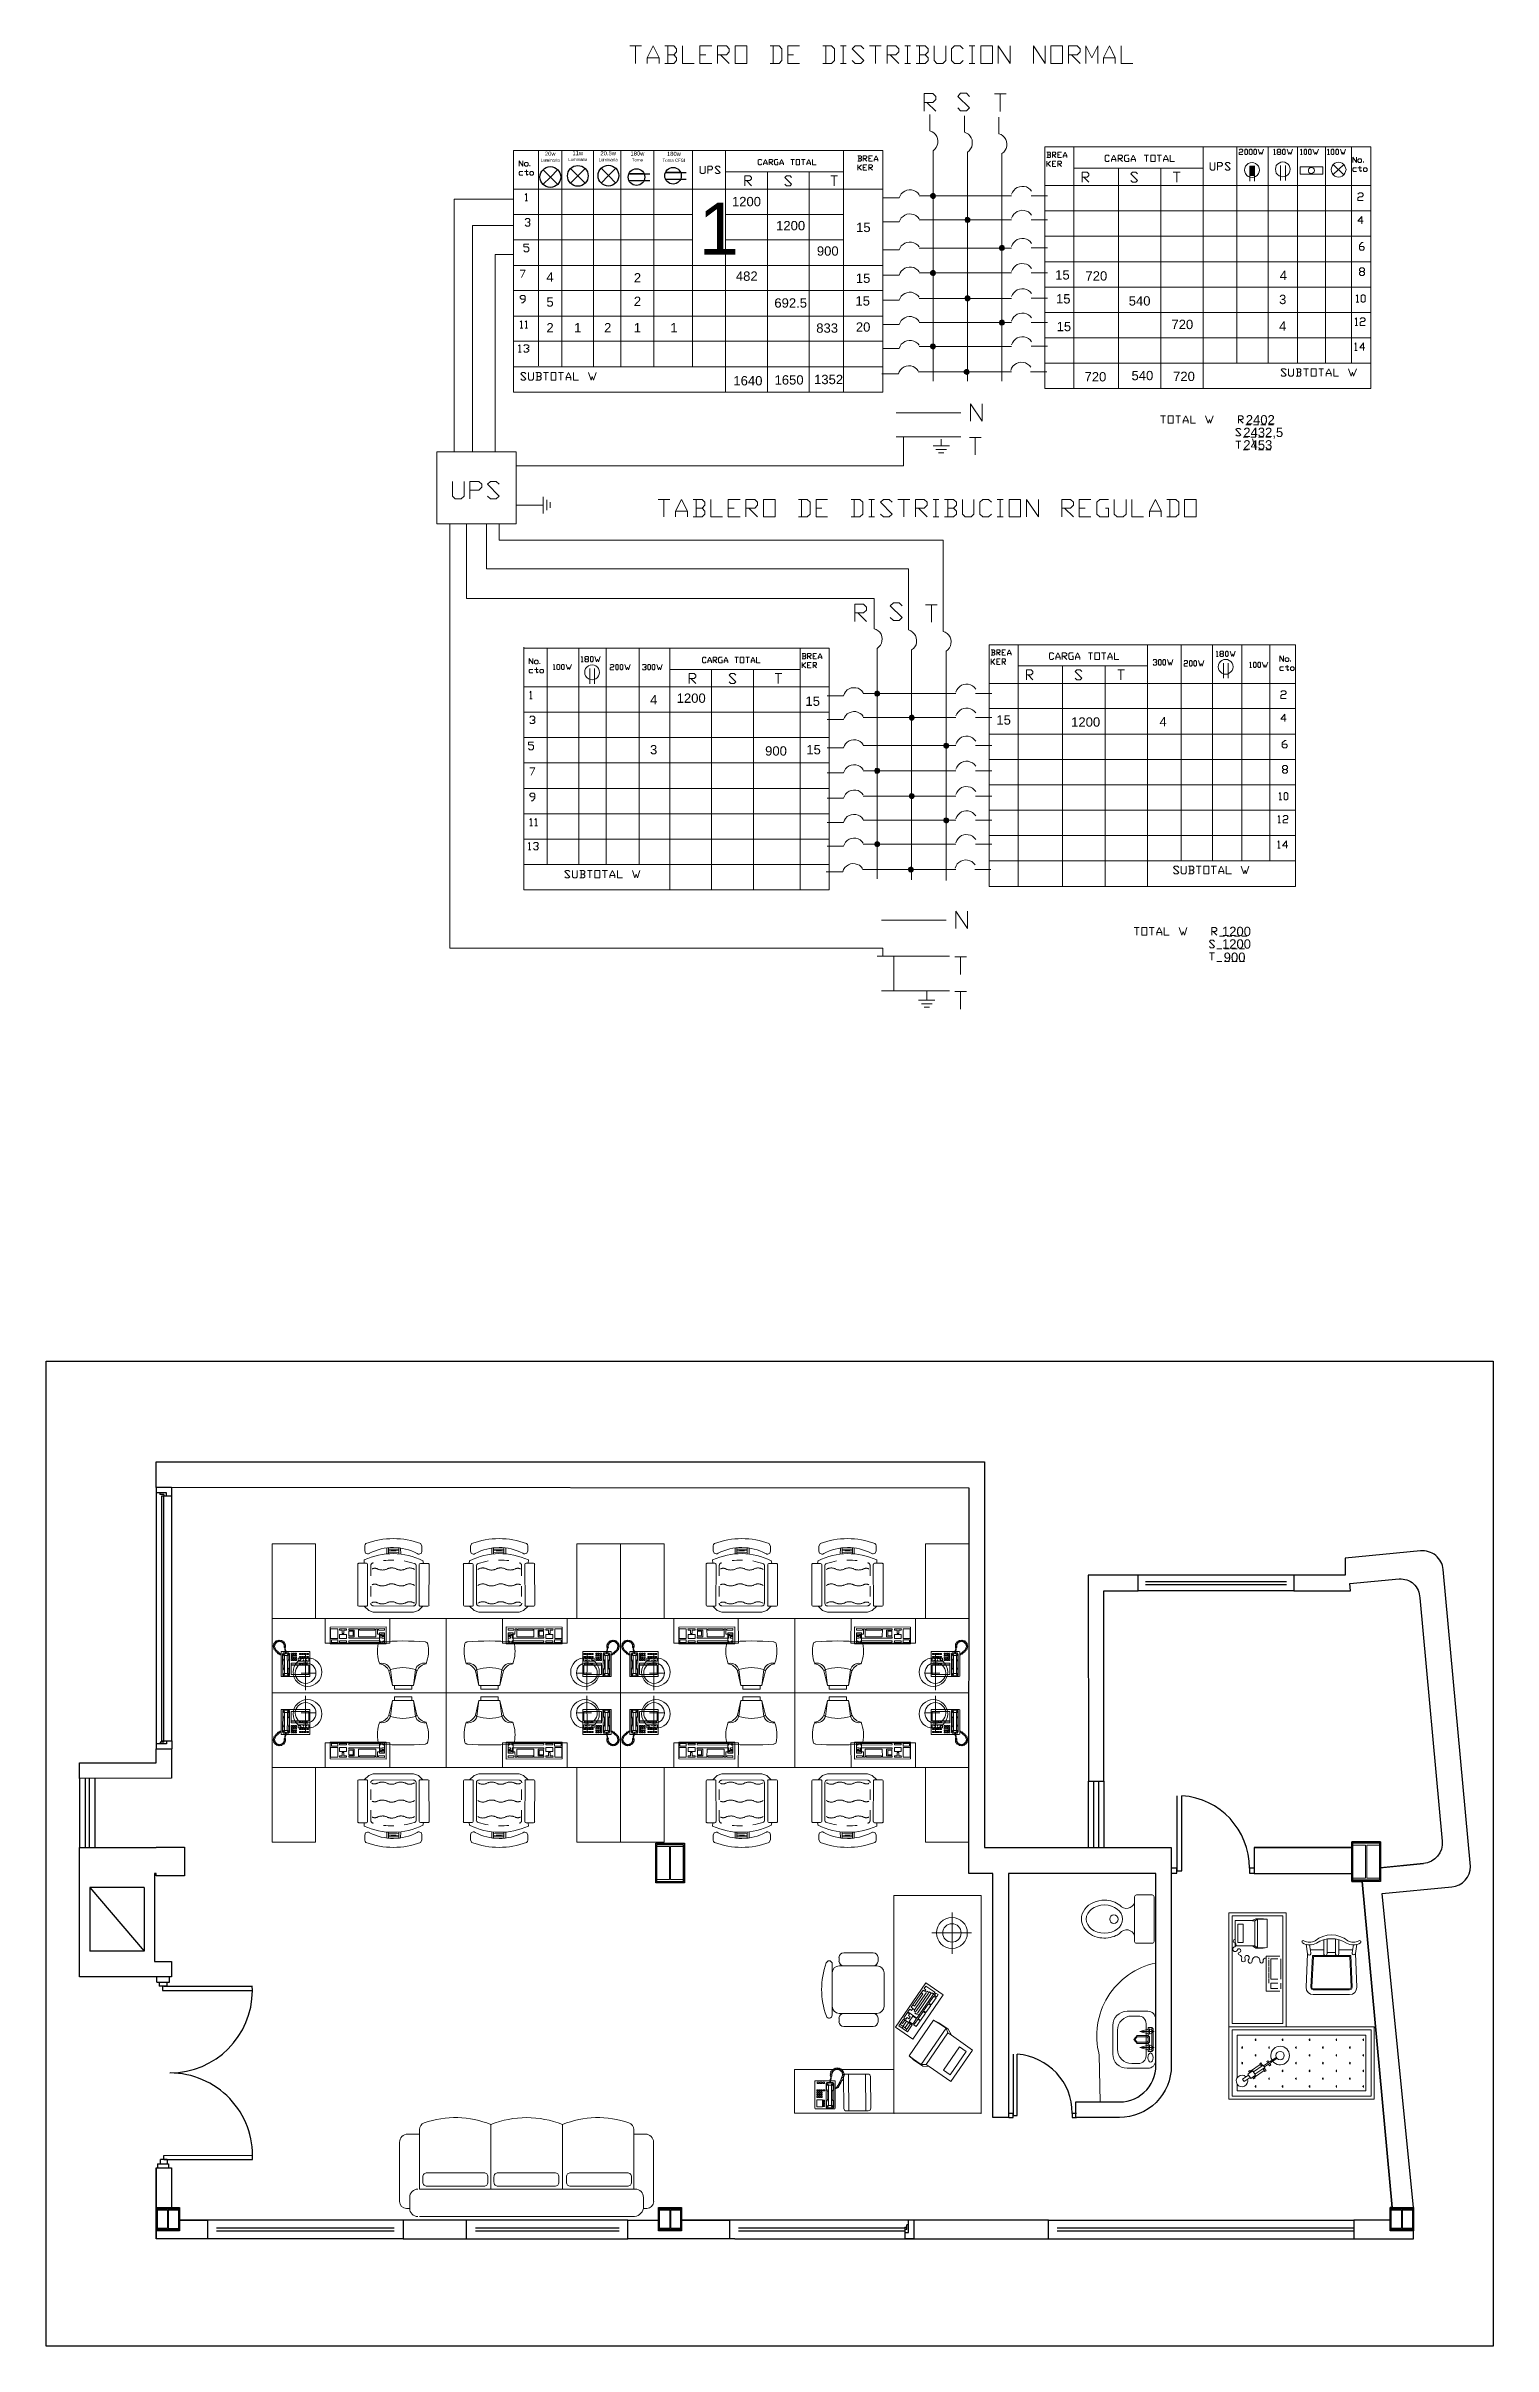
# Model space of a CAD drawing. Header units: millimetres. Extents: x -0.3 to 50, y -1 to 21.3.
# Drawn here: x -0.32 to 13.63, y -1.03 to 21.15 of the extents above; entities that cross this region are included whole.
import ezdxf

# ---------------------------------------------------------------- set-up
doc = ezdxf.new("R2010")
doc.units = ezdxf.units.MM
doc.header["$LTSCALE"] = 0.5
doc.linetypes.add('DASHED2', pattern=[0.375, 0.25, -0.125])
doc.layers.add('CUADROS', color=7, linetype='Continuous', plot=False)
for name, color, linetype in [('EDIFICIO', 8, 'Continuous'), ('ENCHUFE', 7, 'Continuous'), ('LUMINARIA', 7, 'Continuous'), ('TABLA', 7, 'Continuous'), ('VENTANA', 8, 'Continuous')]:
    doc.layers.add(name, color=color, linetype=linetype)
doc.layers.add('ESTRUCTURAL', color=7, linetype='Continuous', lineweight=15)
doc.layers.add('MUEBLES', color=252, linetype='Continuous', lineweight=5)
doc.styles.get("Standard").update_dxf_attribs({"font": 'arial.ttf'})
pattern_1 = [(0, (-29.089, -4.2996), (0, 6.985), [5.08, -1.905]), (90, (-29.089, -4.2996), (-6.985, 4e-16), [5.08, -1.905])]

msp = doc.modelspace()

# ---------------------------------------------------------------- texts
at = {"layer": 'TABLA', "attachment_point": 1}
for s, width, gutter_width, insert, char_height in [('\\pxqc;20w\\P{\\H0.75x;Luminaria}', 0.22533, 12.5, (4.428, 20.134), 0.04), ('\\pxqc;11w\\P{\\H0.75x;Luminaria}', 0.22533, 12.5, (4.694, 20.139), 0.04), ('\\pxqc;20.5w\\P{\\H0.75x;Luminaria}', 0.22533, 12.5, (4.987, 20.138), 0.04), ('\\pxqc;180w\\P{\\H0.75x;Toma}', 0.22533, 12.5, (5.269, 20.136), 0.04), ('\\pxqc;180w\\P{\\H0.75x;Toma CFGI}', 0.22533, 12.5, (5.621, 20.132), 0.04), ('1', 0.14044, 12.5, (5.972, 19.64), 0.5), ('1200', 0.0901, 0.451, (6.293, 19.697), 0.0901), ('1200', 0.0901, 0.451, (6.719, 19.465), 0.0901), ('15', 0.0901, 0.451, (7.49, 19.448), 0.0901), ('900', 0.0901, 0.451, (7.112, 19.22), 0.0901), ('4', 0.00507, 0.451, (4.504, 18.969), 0.0901), ('2', 0.00507, 0.451, (5.347, 18.962), 0.0901), ('482', 0.0901, 0.451, (6.331, 18.978), 0.0901), ('15', 0.0901, 0.451, (7.488, 18.958), 0.0901), ('15', 0.0901, 0.451, (9.41, 18.99), 0.0901), ('720', 0.0901, 0.451, (9.702, 18.98), 0.0901), ('4', 0.00507, 0.451, (11.575, 18.985), 0.0901), ('5', 0.00507, 0.451, (4.504, 18.728), 0.0901), ('2', 0.00507, 0.451, (5.347, 18.735), 0.0901), ('692.5', 0.00507, 0.451, (6.702, 18.719), 0.0901), ('15', 0.0901, 0.451, (7.484, 18.739), 0.0901), ('15', 0.0901, 0.451, (9.418, 18.759), 0.0901), ('540', 0.00507, 0.451, (10.119, 18.739), 0.0901), ('3', 0.00507, 0.451, (11.569, 18.753), 0.0901), ('2', 0.00507, 0.451, (4.504, 18.48), 0.0901), ('1', 0.00507, 0.451, (4.771, 18.48), 0.0901), ('2', 0.00507, 0.451, (5.06, 18.48), 0.0901), ('1', 0.00507, 0.451, (5.347, 18.48), 0.0901), ('1', 0.00507, 0.451, (5.698, 18.48), 0.0901), ('833', 0.00507, 0.451, (7.106, 18.477), 0.0901), ('20', 0.0901, 0.451, (7.488, 18.487), 0.0901), ('15', 0.0901, 0.451, (9.424, 18.492), 0.0901), ('720', 0.0901, 0.451, (10.531, 18.512), 0.0901), ('4', 0.00507, 0.451, (11.569, 18.496), 0.0901), ('1650', 0.0901, 0.451, (6.704, 17.977), 0.0901), ('1352', 0.0901, 0.451, (7.085, 17.981), 0.0901), ('720', 0.0901, 0.451, (9.693, 18.007), 0.0901), ('540', 0.00507, 0.451, (10.146, 18.019), 0.0901), ('720', 0.0901, 0.451, (10.547, 18.011), 0.0901), ('1640', 0.0901, 0.451, (6.307, 17.969), 0.0901), ('2402', 0.0901, 0.451, (11.248, 17.592), 0.0901), ('2432,5', 0.0901, 0.451, (11.224, 17.471), 0.0901), ('2453', 0.0901, 0.451, (11.224, 17.35), 0.0901), ('4', 0.00507, 0.451, (5.503, 14.891), 0.0901), ('1200', 0.0901, 0.451, (5.76, 14.907), 0.0901), ('15', 0.0901, 0.451, (7.002, 14.878), 0.0901), ('15', 0.0901, 0.451, (8.843, 14.697), 0.0901), ('1200', 0.0901, 0.451, (9.564, 14.677), 0.0901), ('4', 0.00507, 0.451, (10.416, 14.681), 0.0901), ('3', 0.00507, 0.451, (5.503, 14.41), 0.0901), ('900', 0.0901, 0.451, (6.613, 14.398), 0.0901), ('15', 0.0901, 0.451, (7.01, 14.41), 0.0901), ('1200', 0.0901, 0.451, (11.018, 12.657), 0.0901), ('1200', 0.0901, 0.451, (11.018, 12.536), 0.0901), ('900', 0.0901, 0.451, (11.035, 12.408), 0.0901)]:
    msp.add_mtext_dynamic_manual_height_columns(s, width=width, gutter_width=gutter_width, heights=[0], dxfattribs=dict(at, insert=insert, char_height=char_height))

# ---------------------------------------------------------------- blocks, each defined once
blk = doc.blocks.new('lavadero')
for p, q in [((-0.22, 0), (0.22, 0)), ((-0.3, -0.3), (-0.3, -0.08)), ((-0.25, -0.25), (-0.25, -0.18)), ((-0.17, -0.1), (0.17, -0.1)), ((-0.111, -0.027), (-0.125, -0.039)), ((0.129, -0.039), (-0.125, -0.039)), ((-0.125, -0.039), (-0.125, -0.077)), ((-0.125, -0.077), (0.129, -0.077)), ((-0.083, -0.014), (-0.111, -0.065)), ((0.115, -0.027), (-0.111, -0.027)), ((-0.054, -0.065), (-0.111, -0.065)), ((-0.111, -0.065), (-0.083, -0.166)), ((-0.083, -0.014), (-0.083, -0.166)), ((-0.083, -0.014), (-0.054, -0.065)), ((-0.083, -0.166), (-0.054, -0.065)), ((-0.04, -0.077), (-0.026, -0.065)), ((-0.04, -0.192), (-0.04, -0.077)), ((0.002, -0.23), (-0.04, -0.192)), ((-0.026, -0.065), (0.03, -0.065)), ((-0.026, -0.09), (-0.012, -0.077)), ((-0.026, -0.192), (-0.026, -0.09)), ((0.002, -0.217), (-0.026, -0.192)), ((0.03, -0.192), (0.002, -0.217)), ((0.002, -0.23), (0.044, -0.192)), ((0.03, -0.09), (0.016, -0.077)), ((0.044, -0.077), (0.03, -0.065)), ((0.03, -0.192), (0.03, -0.09)), ((0.044, -0.077), (0.044, -0.192)), ((0.087, -0.014), (0.058, -0.065)), ((0.087, -0.166), (0.058, -0.065)), ((0.087, -0.065), (0.058, -0.065)), ((0.087, -0.065), (0.087, -0.014)), ((0.087, -0.014), (0.115, -0.065)), ((0.087, -0.065), (0.115, -0.065)), ((0.087, -0.065), (0.087, -0.166)), ((0.115, -0.065), (0.087, -0.166)), ((0.115, -0.027), (0.129, -0.039)), ((0.129, -0.077), (0.129, -0.039)), ((0.25, -0.18), (0.25, -0.25)), ((0.3, -0.08), (0.3, -0.3)), ((0.15, -0.45), (-0.15, -0.45)), ((0.1, -0.4), (-0.1, -0.4))]:
    blk.add_line(p, q)
for centre, radius, start, end in [((0.22, -0.08), 0.08, 0, 90), ((-0.22, -0.08), 0.08, 90, 180), ((-0.17, -0.18), 0.08, 90, 180), ((0.17, -0.18), 0.08, 0, 90), ((-0.15, -0.3), 0.15, 180, 270), ((-0.1, -0.25), 0.15, 180, 270), ((0.1, -0.25), 0.15, 270, 0), ((0.15, -0.3), 0.15, 270, 0)]:
    blk.add_arc(centre, radius, start, end)
blk.add_ellipse((-0.188, -0.053), major_axis=(-0.0489, 0.001), ratio=0.561716)
blk = doc.blocks.new('INODORO')
for p, q in [((0.02, 0.25), (0.18, 0.25)), ((0, -0.23), (0, 0.23)), ((0.2, 0.23), (0.2, -0.23)), ((0.18, -0.25), (0.02, -0.25))]:
    blk.add_line(p, q)
blk.add_circle((0.414, 0), 0.0438)
for centre, radius, start, end in [((0.02, 0.23), 0.02, 90, 180), ((0.18, 0.23), 0.02, 0, 90), ((0.283, 0.197), 0.0864, 196.4375, 322.7515), ((0.02, -0.23), 0.02, 180, 270), ((0.18, -0.23), 0.02, 270, 0), ((0.283, -0.197), 0.0864, 37.1646, 163.5625)]:
    blk.add_arc(centre, radius, start, end)
blk.add_ellipse((0.512, 0), major_axis=(0.188, 0), ratio=0.77871)
blk.add_open_spline([(0.352, -0.145), (0.364, -0.154), (0.378, -0.163), (0.444, -0.194), (0.504, -0.202), (0.629, -0.181), (0.692, -0.143), (0.741, -0.061), (0.75, -0.03), (0.75, 0), (0.75, 0.036), (0.737, 0.072), (0.671, 0.163), (0.591, 0.196), (0.453, 0.196), (0.396, 0.177), (0.352, 0.144)], degree=3, knots=[3.942102, 3.942102, 3.942102, 3.942102, 4.162638, 4.162638, 4.924422, 4.924422, 5.847984, 5.847984, 6.283185, 6.283185, 6.283185, 6.801532, 6.801532, 7.861895, 7.861895, 8.624417, 8.624417, 8.624417, 8.624417])
blk = doc.blocks.new('columna')
at = {"layer": 'ESTRUCTURAL'}
for p, q in [((-0.256, 0.36), (0, 0.36)), ((-0.256, 0.34), (-0.256, 0.36)), ((-0.134, 0.34), (-0.256, 0.34)), ((-0.134, 0.36), (-0.134, 0.36)), ((-0.134, 0.34), (-0.134, 0.02)), ((-0.122, 0.36), (-0.122, 0.36)), ((0, 0.34), (-0.122, 0.34)), ((-0.122, 0.34), (-0.122, 0.02)), ((0, 0.36), (0, 0.34)), ((-0.134, 0.02), (-0.256, 0.02)), ((-0.256, 0.02), (-0.256, 0)), ((-0.256, 0), (0, 0)), ((-0.134, 0), (-0.134, 0)), ((0, 0.02), (-0.122, 0.02)), ((-0.122, 0), (-0.122, 0)), ((0, 0), (0, 0.02))]:
    blk.add_line(p, q, dxfattribs=at)
blk = doc.blocks.new('iiiiiiiiiiiii')
at = {"layer": 'ESTRUCTURAL'}
for p, q in [((0.0101, 0.105), (0.0101, 0.204)), ((0.0101, 0.105), (0.19299, 0.105)), ((0.0101, 0), (0.0101, 0.099)), ((0.0101, 0.099), (0.19299, 0.099)), ((0.19299, 0.204), (0.19299, 0.105)), ((0.19299, 0.099), (0.19299, 0))]:
    blk.add_line(p, q, dxfattribs=at)
blk.add_lwpolyline([(0, 0.204), (0.204, 0.204), (0.204, 0), (0, 0)], close=True, dxfattribs=at)
blk = doc.blocks.new('56')
at = {"layer": 'EDIFICIO'}
for p, q in [((-0.04, 0.65), (-0.04, 0.61)), ((-0.04, 0.61), (0, 0.61)), ((0, 0.61), (0, 0.65)), ((-0.02, 0.08), (-0.61, 0.08)), ((-0.04, 0.08), (-0.61, 0.08)), ((-0.61, 0.04), (-0.02, 0.04)), ((-0.04, 0.04), (-0.04, 0)), ((0, 0.04), (-0.04, 0.04)), ((-0.02, 0.04), (-0.02, 0.08)), ((0, 0), (0, 0.04))]:
    blk.add_line(p, q, dxfattribs=at)
blk.add_arc((-0.043, 0.042), 0.568, 89.7143, 176.12, dxfattribs=at)
blk = doc.blocks.new('pook')
at = {"layer": 'EDIFICIO'}
for p, q in [((0.111, 0.082), (0.111, 1.133)), ((0.161, 1.133), (0.111, 1.131)), ((0.161, 0.068), (0.161, 1.133)), ((2.114, 0.083), (2.113, 1.133)), ((2.164, 0.083), (2.163, 1.133)), ((0.06, 0.15), (0, 0.15)), ((0.061, 0), (0, 0)), ((0.061, 0), (0.06, 0.15)), ((0.06, 0.117), (0.11, 0.117)), ((0.06, 0.029), (0.11, 0.029)), ((0.11, 0.117), (0.11, 0.029)), ((0.11, 0.068), (0.16, 0.068)), ((2.164, 0.083), (2.114, 0.083)), ((2.164, 0.124), (2.164, 0.042)), ((2.164, 0.124), (2.214, 0.124)), ((2.214, 0.042), (2.164, 0.042)), ((2.214, 0.007), (2.214, 0.138)), ((2.214, 0.138), (2.259, 0.138)), ((2.214, 0.007), (2.259, 0.007))]:
    blk.add_line(p, q, dxfattribs=at)
for centre, radius, start, end in [((0.161, 0.156), 0.976, 0.0193, 90.0193), ((2.116, 0.156), 0.978, 87.208, 179.9706)]:
    blk.add_arc(centre, radius, start, end, dxfattribs=at)
blk = doc.blocks.new('A$C7FC67F2A')
for p, q in [((0, 0), (0, 1400)), ((0, 1400), (600, 1400)), ((132, 1323), (135, 1326)), ((133, 1099), (132, 1323)), ((135, 1326), (330, 1326)), ((136, 1307), (143, 1314)), ((136, 1265), (136, 1307)), ((138, 1305), (141, 1310)), ((156, 1298), (138, 1305)), ((138, 1271), (138, 1305)), ((141, 1310), (146, 1312)), ((143, 1314), (313, 1315)), ((146, 1312), (159, 1299)), ((146, 1312), (184, 1312)), ((159, 1299), (156, 1298)), ((156, 1298), (156, 1278)), ((223, 1299), (159, 1299)), ((184, 1312), (192, 1309)), ((192, 1309), (199, 1305)), ((199, 1305), (209, 1303)), ((209, 1303), (223, 1303)), ((250, 1303), (223, 1303)), ((223, 1299), (299, 1299)), ((259, 1305), (250, 1303)), ((266, 1309), (259, 1305)), ((274, 1312), (266, 1309)), ((312, 1312), (274, 1312)), ((312, 1312), (299, 1299)), ((299, 1299), (302, 1298)), ((302, 1298), (320, 1305)), ((302, 1298), (302, 1278)), ((308, 1335), (305, 1326)), ((312, 1339), (308, 1335)), ((310, 1326), (312, 1332)), ((315, 1342), (312, 1339)), ((312, 1332), (317, 1338)), ((317, 1311), (312, 1312)), ((315, 1349), (313, 1347)), ((313, 1347), (315, 1342)), ((313, 1315), (322, 1308)), ((319, 1347), (315, 1349)), ((320, 1355), (316, 1351)), ((316, 1351), (319, 1347)), ((317, 1338), (318, 1340)), ((320, 1305), (317, 1311)), ((318, 1340), (318, 1343)), ((318, 1343), (321, 1340)), ((329, 1352), (320, 1355)), ((320, 1291), (320, 1305)), ((321, 1340), (331, 1351)), ((322, 1308), (322, 1291)), ((331, 1366), (325, 1359)), ((325, 1359), (329, 1352)), ((330, 1326), (333, 1323)), ((331, 1351), (347, 1370)), ((340, 1364), (331, 1366)), ((333, 1323), (333, 1293)), ((342, 1376), (336, 1371)), ((336, 1371), (340, 1364)), ((350, 1297), (337, 1294)), ((348, 1374), (342, 1376)), ((356, 1385), (347, 1383)), ((347, 1383), (348, 1374)), ((348, 1370), (375, 1380)), ((357, 1298), (350, 1297)), ((359, 1377), (356, 1385)), ((364, 1298), (357, 1298)), ((365, 1388), (358, 1386)), ((358, 1386), (359, 1377)), ((363, 1293), (365, 1294)), ((368, 1303), (364, 1298)), ((371, 1382), (365, 1388)), ((365, 1294), (368, 1291)), ((375, 1302), (368, 1303)), ((375, 1391), (371, 1390)), ((371, 1390), (371, 1382)), ((374, 1299), (379, 1291)), ((375, 1291), (374, 1299)), ((377, 1382), (375, 1391)), ((375, 1380), (393, 1376)), ((390, 1303), (375, 1302)), ((382, 1390), (377, 1382)), ((387, 1389), (382, 1390)), ((386, 1291), (387, 1301)), ((387, 1380), (387, 1389)), ((395, 1387), (387, 1380)), ((387, 1301), (393, 1293)), ((403, 1314), (390, 1303)), ((393, 1376), (406, 1363)), ((393, 1293), (400, 1296)), ((401, 1385), (395, 1387)), ((398, 1376), (401, 1385)), ((406, 1380), (398, 1376)), ((400, 1296), (398, 1305)), ((398, 1305), (406, 1301)), ((411, 1329), (403, 1314)), ((409, 1377), (406, 1380)), ((406, 1368), (409, 1377)), ((414, 1372), (406, 1368)), ((406, 1363), (413, 1346)), ((406, 1301), (411, 1305)), ((411, 1305), (407, 1312)), ((407, 1312), (414, 1311)), ((410, 1361), (418, 1367)), ((419, 1362), (410, 1361)), ((413, 1346), (411, 1329)), ((412, 1323), (421, 1322)), ((418, 1316), (412, 1323)), ((418, 1367), (414, 1372)), ((414, 1311), (418, 1316)), ((415, 1351), (421, 1358)), ((423, 1351), (415, 1351)), ((415, 1342), (425, 1345)), ((424, 1340), (415, 1342)), ((415, 1332), (423, 1335)), ((423, 1328), (415, 1332)), ((421, 1358), (419, 1362)), ((421, 1322), (423, 1328)), ((425, 1345), (423, 1351)), ((423, 1335), (424, 1340)), ((600, 1400), (600, 0)), ((600, 1400), (600, 1050)), ((1200, 1400), (600, 1400)), ((1200, 1050), (1200, 1400)), ((24, 1131), (315, 1132)), ((144, 1259), (136, 1265)), ((156, 1278), (138, 1271)), ((138, 1271), (141, 1265)), ((141, 1265), (146, 1264)), ((315, 1260), (144, 1259)), ((146, 1264), (159, 1276)), ((146, 1264), (185, 1264)), ((148, 1247), (148, 1105)), ((223, 1247), (148, 1247)), ((159, 1276), (156, 1278)), ((223, 1276), (159, 1276)), ((159, 1052), (159, 1167)), ((185, 1264), (192, 1266)), ((192, 1266), (199, 1271)), ((199, 1271), (209, 1272)), ((209, 1272), (223, 1272)), ((223, 1276), (299, 1277)), ((250, 1272), (223, 1272)), ((223, 1105), (223, 1247)), ((226, 1247), (226, 1111)), ((240, 1247), (226, 1247)), ((226, 1179), (240, 1179)), ((226, 1168), (240, 1168)), ((226, 1156), (240, 1156)), ((226, 1145), (240, 1145)), ((226, 1134), (240, 1134)), ((226, 1122), (240, 1122)), ((226, 1111), (240, 1111)), ((240, 1111), (240, 1247)), ((259, 1271), (250, 1272)), ((255, 1189), (256, 1105)), ((281, 1189), (255, 1189)), ((258, 1175), (258, 1170)), ((263, 1175), (258, 1175)), ((258, 1170), (263, 1170)), ((258, 1149), (258, 1145)), ((263, 1149), (258, 1149)), ((258, 1145), (263, 1145)), ((263, 1124), (258, 1124)), ((258, 1124), (258, 1119)), ((258, 1119), (263, 1119)), ((267, 1267), (259, 1271)), ((262, 1247), (271, 1247)), ((262, 1235), (262, 1247)), ((271, 1236), (262, 1235)), ((262, 1219), (262, 1230)), ((262, 1230), (271, 1230)), ((271, 1219), (262, 1219)), ((262, 1213), (271, 1213)), ((262, 1202), (262, 1213)), ((271, 1202), (262, 1202)), ((263, 1170), (263, 1175)), ((263, 1145), (263, 1149)), ((263, 1119), (263, 1124)), ((274, 1264), (267, 1267)), ((271, 1247), (271, 1236)), ((271, 1230), (271, 1219)), ((271, 1213), (271, 1202)), ((312, 1264), (274, 1264)), ((274, 1175), (274, 1170)), ((278, 1175), (274, 1175)), ((274, 1170), (278, 1170)), ((274, 1149), (274, 1145)), ((278, 1149), (274, 1149)), ((274, 1145), (278, 1145)), ((274, 1124), (274, 1120)), ((278, 1124), (274, 1124)), ((274, 1120), (278, 1120)), ((278, 1247), (286, 1247)), ((278, 1236), (278, 1247)), ((286, 1236), (278, 1236)), ((278, 1230), (286, 1230)), ((278, 1219), (278, 1230)), ((286, 1219), (278, 1219)), ((278, 1213), (286, 1213)), ((278, 1202), (278, 1213)), ((287, 1202), (278, 1202)), ((278, 1170), (278, 1175)), ((278, 1145), (278, 1149)), ((278, 1120), (278, 1124)), ((281, 1105), (281, 1189)), ((286, 1247), (286, 1236)), ((286, 1230), (286, 1219)), ((286, 1213), (287, 1202)), ((288, 1180), (288, 1166)), ((294, 1180), (288, 1180)), ((288, 1166), (294, 1166)), ((294, 1161), (288, 1161)), ((288, 1161), (288, 1146)), ((288, 1146), (294, 1146)), ((294, 1141), (288, 1141)), ((288, 1141), (288, 1127)), ((288, 1127), (294, 1127)), ((294, 1121), (288, 1121)), ((288, 1121), (288, 1107)), ((293, 1247), (302, 1247)), ((294, 1236), (293, 1247)), ((302, 1236), (294, 1236)), ((294, 1166), (294, 1180)), ((294, 1146), (294, 1161)), ((294, 1127), (294, 1141)), ((294, 1107), (294, 1121)), ((295, 1219), (295, 1230)), ((295, 1230), (303, 1230)), ((303, 1219), (295, 1219)), ((295, 1202), (295, 1213)), ((295, 1213), (303, 1213)), ((303, 1202), (295, 1202)), ((299, 1277), (302, 1278)), ((312, 1264), (299, 1277)), ((302, 1278), (320, 1271)), ((302, 1247), (302, 1236)), ((303, 1230), (303, 1219)), ((303, 1213), (303, 1202)), ((309, 1166), (309, 1180)), ((309, 1180), (318, 1180)), ((318, 1166), (309, 1166)), ((309, 1146), (309, 1161)), ((309, 1161), (318, 1161)), ((318, 1146), (309, 1146)), ((309, 1127), (309, 1141)), ((309, 1141), (318, 1141)), ((318, 1127), (309, 1127)), ((309, 1107), (309, 1121)), ((309, 1121), (318, 1121)), ((310, 1236), (310, 1247)), ((310, 1247), (319, 1247)), ((319, 1236), (310, 1236)), ((311, 1230), (319, 1230)), ((311, 1219), (311, 1230)), ((319, 1219), (311, 1219)), ((311, 1213), (319, 1213)), ((311, 1202), (311, 1213)), ((319, 1202), (311, 1202)), ((318, 1265), (312, 1264)), ((322, 1267), (315, 1260)), ((327, 1292), (316, 1291)), ((316, 1291), (316, 1287)), ((316, 1287), (328, 1287)), ((320, 1271), (318, 1265)), ((318, 1180), (318, 1166)), ((318, 1161), (318, 1146)), ((318, 1141), (318, 1127)), ((318, 1121), (318, 1107)), ((319, 1247), (319, 1236)), ((319, 1230), (319, 1219)), ((319, 1213), (319, 1202)), ((320, 1271), (320, 1287)), ((322, 1287), (322, 1267)), ((337, 1294), (327, 1292)), ((328, 1287), (343, 1290)), ((333, 1288), (333, 1100)), ((343, 1290), (356, 1294)), ((356, 1294), (363, 1293)), ((368, 1291), (375, 1291)), ((379, 1291), (386, 1291)), ((133, 1099), (135, 1097)), ((135, 1097), (331, 1097)), ((148, 1105), (223, 1105)), ((256, 1105), (281, 1105)), ((288, 1107), (294, 1107)), ((318, 1107), (309, 1107)), ((331, 1097), (333, 1100)), ((395, 932), (530, 932)), ((396, 482), (395, 932)), ((401, 452), (400, 972)), ((598, 972), (400, 972)), ((439, 929), (517, 929)), ((439, 872), (439, 929)), ((517, 929), (517, 872)), ((531, 482), (530, 932)), ((600, 1050), (1200, 1050)), ((405, 923), (427, 923)), ((405, 871), (405, 923)), ((427, 871), (405, 871)), ((406, 801), (406, 857)), ((406, 857), (418, 857)), ((418, 801), (406, 801)), ((406, 782), (418, 783)), ((406, 531), (406, 782)), ((418, 857), (418, 801)), ((418, 783), (419, 531)), ((427, 923), (427, 871)), ((517, 872), (439, 872)), ((439, 801), (439, 857)), ((439, 857), (469, 857)), ((470, 801), (439, 801)), ((440, 783), (452, 783)), ((440, 530), (440, 783)), ((452, 783), (452, 739)), ((461, 748), (460, 782)), ((460, 782), (497, 782)), ((497, 748), (461, 748)), ((469, 857), (470, 801)), ((479, 836), (504, 836)), ((479, 823), (479, 836)), ((504, 823), (479, 823)), ((497, 782), (497, 748)), ((504, 857), (517, 858)), ((504, 836), (504, 857)), ((504, 801), (504, 823)), ((517, 801), (504, 801)), ((504, 783), (517, 783)), ((505, 739), (504, 783)), ((517, 858), (517, 801)), ((517, 783), (517, 705)), ((517, 705), (451, 704)), ((451, 704), (451, 566)), ((451, 566), (517, 566)), ((452, 739), (505, 739)), ((505, 574), (505, 698)), ((505, 698), (517, 698)), ((517, 574), (505, 574)), ((517, 698), (517, 574)), ((517, 566), (517, 553)), ((651, 586), (662, 622)), ((651, 263), (651, 586)), ((662, 622), (698, 659)), ((698, 641), (698, 703)), ((700, 585), (699, 264)), ((707, 711), (1036, 710)), ((707, 633), (1034, 632)), ((1043, 702), (1043, 641)), ((1043, 659), (1070, 660)), ((1125, 648), (1118, 632)), ((1118, 632), (1118, 624)), ((1118, 624), (1123, 615)), ((1142, 655), (1125, 648)), ((1183, 655), (1142, 655)), ((1193, 652), (1183, 655)), ((1201, 645), (1193, 652)), ((31, 417), (60, 417)), ((31, 417), (32, 277)), ((178, 460), (60, 432)), ((60, 432), (188, 448)), ((60, 432), (60, 263)), ((396, 482), (531, 482)), ((483, 537), (401, 537)), ((401, 537), (401, 497)), ((401, 497), (483, 497)), ((599, 453), (401, 452)), ((419, 531), (406, 531)), ((473, 530), (440, 530)), ((440, 497), (440, 517)), ((440, 517), (453, 517)), ((453, 497), (440, 497)), ((453, 517), (453, 497)), ((461, 497), (461, 523)), ((461, 523), (473, 523)), ((474, 497), (461, 497)), ((517, 553), (473, 552)), ((473, 552), (473, 530)), ((473, 523), (474, 497)), ((483, 497), (483, 537)), ((505, 497), (505, 544)), ((505, 544), (517, 544)), ((518, 497), (505, 497)), ((517, 544), (518, 497)), ((1117, 381), (1166, 381)), ((1163, 478), (1118, 478)), ((1167, 464), (1118, 464)), ((32, 277), (60, 277)), ((60, 263), (188, 247)), ((60, 263), (178, 235)), ((662, 224), (651, 263)), ((697, 188), (662, 224)), ((697, 209), (697, 147)), ((706, 217), (1033, 217)), ((1021, 242), (721, 242)), ((1042, 146), (1042, 208)), ((1064, 188), (1042, 183)), ((1117, 366), (1163, 367)), ((1122, 233), (1117, 225)), ((1117, 225), (1117, 217)), ((1117, 217), (1125, 200)), ((1125, 200), (1141, 195)), ((1141, 195), (1181, 195)), ((1181, 195), (1200, 204)), ((706, 139), (1035, 138)), ((0, 0), (600, 0))]:
    blk.add_line(p, q)
at = {"linetype": 'DASHED2', "ltscale": 50}
blk.add_line((1025, 606), (722, 606), dxfattribs=at)
for centre, radius in [((168, 1115), 115), ((161, 1130), 83.4), ((412, 504), 7.47)]:
    blk.add_circle(centre, radius)
for centre, radius, start, end in [((707, 703), 8.62, 89.9117, 179.7857), ((707, 641), 8.62, 179.8416, 269.9117), ((1034, 702), 8.62, 359.8668, 89.9117), ((1034, 641), 8.62, 269.9117, 359.8668), ((574, 430), 546, 333.696, 24.8815), ((749, 426), 420, 332.6807, 26.821), ((609, 426), 632, 339.4672, 20.3182), ((137, 550), 98.8, 294.7991, 351.3645), ((168, 442), 20.3, 17.2306, 61.988), ((165, 518), 74, 287.7608, 9.3124), ((-129, 347), 333, 342.5625, 17.6679), ((336, 269), 284, 77.5549, 111.0216), ((394, 515), 17.9, 356.0693, 70.8923), ((-1765, 343), 2183, 355.3566, 4.888), ((586, 430), 546, 354.8789, 3.5971), ((599, 430), 546, 354.8873, 3.5985), ((610, 430), 546, 354.8945, 3.5998), ((169, 253), 20.3, 298.2424, 342.9998), ((137, 145), 98.8, 8.8659, 65.4313), ((166, 177), 74, 350.918, 72.4696), ((706, 209), 8.62, 89.8286, 179.8987), ((721, 264), 21.6, 179.8286, 269.8701), ((1021, 263), 21.6, 269.8701, 341.4861), ((1033, 208), 8.62, 359.8735, 89.8286), ((336, 427), 284, 249.213, 282.6799), ((392, 166), 17.9, 289.3381, 4.1612), ((706, 147), 8.62, 179.9546, 269.8286), ((1033, 146), 8.62, 269.8286, 359.8735)]:
    blk.add_arc(centre, radius, start, end)
for centre, radius, start, end in [((722, 585), 21.6, 89.8701, 179.8286), ((682, 576), 48.7, 334.1948, 25.5455), ((826, 575), 48.7, 334.1948, 25.5455), ((954, 575), 48.7, 334.1948, 25.5455), ((1025, 584), 21.6, 17.0814, 89.8701), ((523, 430), 546, 341.4861, 17.0814), ((810, 514), 93.4, 154.1948, 205.5455), ((806, 365), 89.5, 154.1948, 205.5455), ((653, 439), 80.8, 334.1948, 25.5455), ((954, 514), 93.4, 154.1948, 205.5455), ((950, 364), 89.5, 154.1948, 205.5455), ((797, 439), 80.8, 334.1948, 25.5455), ((1082, 513), 93.4, 154.1948, 205.5455), ((1078, 364), 89.5, 154.1948, 205.5455), ((925, 438), 80.8, 334.1948, 25.5455), ((659, 294), 73.9, 327.4655, 25.5455), ((803, 294), 73.9, 327.4655, 25.5455), ((931, 294), 73.9, 327.4655, 25.5455)]:
    blk.add_arc(centre, radius, start, end, dxfattribs=at)
blk = doc.blocks.new('A$C1C031582')
for p, q in [((1167, 3500), (1167, 746)), ((2566, 3500), (1167, 3500)), ((2566, 0), (2566, 3500)), ((1631, 2564), (1631, 3224)), ((1955, 2900), (1321, 2900)), ((2726, 2255), (2726, 1718)), ((2822, 2503), (2822, 2444)), ((2898, 2369), (2839, 2369)), ((3374, 2579), (2898, 2579)), ((2898, 2369), (3374, 2369)), ((3447, 2369), (3374, 2369)), ((3449, 2444), (3449, 2503)), ((3560, 2416), (3560, 2255)), ((3560, 2255), (3560, 1718)), ((2822, 1529), (2822, 1470)), ((2839, 1605), (2898, 1605)), ((3374, 1605), (2898, 1605)), ((3374, 1605), (3447, 1605)), ((3449, 1470), (3449, 1529)), ((3560, 1718), (3560, 1605)), ((3560, 1605), (3560, 1576)), ((2898, 1395), (3374, 1395)), ((1167, 0), (1167, 743)), ((2566, 700), (4166, 700)), ((3336, 628), (2983, 628)), ((4166, 700), (4166, 0)), ((4166, 0), (1167, 0)), ((3332, 36), (2979, 38))]:
    blk.add_line(p, q)
at = {"linetype": 'ByBlock'}
for p, q in [((2055, 2093), (1776, 1900)), ((1776, 1900), (2264, 1192)), ((1891, 1932), (1854, 1906)), ((1854, 1906), (1877, 1873)), ((1877, 1873), (1914, 1899)), ((1927, 1880), (1889, 1855)), ((1889, 1855), (1967, 1743)), ((1914, 1899), (1891, 1932)), ((1910, 1944), (2054, 2044)), ((2196, 1530), (1910, 1944)), ((2004, 1768), (1927, 1880)), ((1934, 1920), (1957, 1936)), ((1957, 1936), (1964, 1926)), ((1964, 1926), (1996, 1949)), ((1972, 1925), (2190, 1608)), ((1996, 1949), (2003, 1940)), ((2003, 1940), (2031, 1959)), ((2009, 1930), (2209, 1641)), ((2031, 1959), (2040, 1945)), ((2040, 1945), (2068, 1964)), ((2047, 1936), (2233, 1665)), ((2054, 2044), (2083, 2002)), ((2544, 1385), (2055, 2093)), ((2083, 2002), (2055, 1983)), ((2055, 1983), (2071, 1960)), ((2071, 1960), (2099, 1979)), ((2099, 1979), (2289, 1704)), ((2128, 1937), (2100, 1918)), ((2100, 1918), (2236, 1722)), ((1928, 1496), (1847, 1454)), ((1850, 1449), (1928, 1496)), ((2323, 923), (1928, 1496)), ((1967, 1743), (2004, 1768)), ((2014, 1755), (1976, 1729)), ((1976, 1729), (2053, 1617)), ((2091, 1643), (2014, 1755)), ((2053, 1617), (2091, 1643)), ((2097, 1633), (2060, 1608)), ((2060, 1608), (2140, 1491)), ((2178, 1517), (2097, 1633)), ((2140, 1491), (2178, 1517)), ((2184, 1508), (2147, 1482)), ((2147, 1482), (2208, 1393)), ((2197, 1599), (2169, 1580)), ((2245, 1419), (2184, 1508)), ((2341, 1629), (2196, 1530)), ((2203, 1590), (2197, 1599)), ((2231, 1609), (2203, 1590)), ((2263, 1562), (2203, 1520)), ((2203, 1520), (2264, 1432)), ((2241, 1644), (2218, 1627)), ((2218, 1627), (2231, 1609)), ((2260, 1677), (2232, 1658)), ((2232, 1658), (2241, 1644)), ((2236, 1722), (2263, 1741)), ((2289, 1704), (2261, 1685)), ((2261, 1685), (2284, 1652)), ((2324, 1474), (2263, 1562)), ((2413, 1514), (2273, 1418)), ((2284, 1652), (2312, 1671)), ((2334, 1570), (2306, 1550)), ((2306, 1550), (2328, 1518)), ((2312, 1671), (2341, 1629)), ((2347, 1620), (2314, 1598)), ((2314, 1598), (2334, 1570)), ((2328, 1518), (2356, 1537)), ((2408, 1532), (2347, 1620)), ((2356, 1537), (2376, 1509)), ((2376, 1509), (2408, 1532)), ((2393, 1494), (2428, 1442)), ((2490, 1403), (2413, 1514)), ((1639, 1256), (1305, 1012)), ((1693, 1348), (1639, 1256)), ((1652, 1257), (1699, 1290)), ((1847, 1454), (1693, 1348)), ((1699, 1290), (1729, 1365)), ((2049, 782), (1699, 1290)), ((1729, 1365), (1850, 1449)), ((2131, 783), (1729, 1365)), ((2208, 1393), (2245, 1419)), ((2264, 1432), (2324, 1474)), ((2264, 1192), (2544, 1385)), ((2273, 1418), (2351, 1306)), ((2301, 1437), (2356, 1358)), ((2333, 1452), (2384, 1377)), ((2351, 1306), (2490, 1403)), ((2420, 1395), (2359, 1353)), ((2359, 1353), (2375, 1330)), ((2362, 1479), (2417, 1400)), ((2471, 1431), (2420, 1395)), ((2420, 1395), (2436, 1372)), ((2428, 1442), (2452, 1458)), ((1305, 1012), (1653, 508)), ((1403, 990), (1511, 1064)), ((1403, 990), (1661, 617)), ((1511, 1064), (1768, 691)), ((1653, 508), (2002, 750)), ((2002, 750), (2049, 782)), ((2002, 750), (2101, 756)), ((2049, 782), (2131, 783)), ((2101, 756), (2250, 859)), ((2131, 783), (2252, 867)), ((2250, 859), (2323, 923)), ((2252, 867), (2323, 923)), ((1661, 617), (1768, 691)), ((2939, 78), (2943, 588)), ((3020, 38), (3024, 622)), ((3291, 36), (3296, 620)), ((3385, 624), (3365, 618)), ((3365, 618), (3368, 602)), ((3371, 646), (3368, 633)), ((3368, 633), (3385, 624)), ((3368, 602), (3386, 602)), ((3391, 646), (3371, 646)), ((3386, 602), (3372, 589)), ((3372, 589), (3377, 575)), ((3376, 588), (3372, 75)), ((3381, 675), (3375, 663)), ((3375, 663), (3391, 646)), ((3377, 575), (3397, 575)), ((3397, 575), (3379, 568)), ((3379, 568), (3384, 549)), ((3399, 670), (3381, 675)), ((3384, 549), (3403, 551)), ((3398, 695), (3390, 687)), ((3390, 687), (3399, 670)), ((3391, 611), (3400, 659)), ((3412, 551), (3391, 611)), ((3403, 551), (3392, 533)), ((3392, 533), (3399, 523)), ((3416, 687), (3398, 695)), ((3399, 523), (3417, 528)), ((3400, 659), (3428, 686)), ((3417, 528), (3407, 511)), ((3407, 511), (3414, 497)), ((3419, 713), (3409, 704)), ((3409, 704), (3416, 687)), ((3433, 514), (3412, 551)), ((3414, 497), (3431, 503)), ((3432, 697), (3419, 713)), ((3431, 503), (3420, 488)), ((3420, 488), (3426, 474)), ((3426, 474), (3444, 482)), ((3428, 686), (3465, 702)), ((3440, 721), (3430, 716)), ((3430, 716), (3432, 697)), ((3444, 482), (3430, 467)), ((3430, 467), (3435, 457)), ((3431, 509), (3433, 514)), ((3435, 508), (3431, 509)), ((3449, 482), (3435, 508)), ((3435, 457), (3454, 463)), ((3455, 708), (3440, 721)), ((3454, 463), (3444, 444)), ((3444, 444), (3449, 435)), ((3469, 447), (3449, 482)), ((3449, 435), (3465, 440)), ((3456, 725), (3455, 708)), ((3465, 440), (3455, 423)), ((3455, 423), (3458, 416)), ((3468, 728), (3456, 725)), ((3458, 416), (3465, 414)), ((3465, 702), (3503, 699)), ((3465, 414), (3476, 414)), ((3475, 708), (3468, 728)), ((3480, 428), (3469, 447)), ((3473, 422), (3480, 428)), ((3479, 422), (3473, 422)), ((3479, 726), (3475, 708)), ((3476, 414), (3485, 402)), ((3490, 725), (3479, 726)), ((3483, 418), (3479, 422)), ((3491, 412), (3483, 418)), ((3485, 402), (3493, 397)), ((3498, 708), (3490, 725)), ((3498, 407), (3491, 412)), ((3493, 397), (3510, 395)), ((3506, 725), (3498, 708)), ((3510, 405), (3498, 407)), ((3503, 699), (3537, 681)), ((3519, 721), (3506, 725)), ((3510, 512), (3516, 518)), ((3510, 78), (3510, 512)), ((3516, 518), (3584, 518)), ((3517, 700), (3519, 721)), ((3533, 713), (3517, 700)), ((3545, 705), (3533, 713)), ((3535, 474), (3551, 493)), ((3535, 96), (3535, 474)), ((3537, 681), (3561, 651)), ((3545, 483), (3541, 471)), ((3541, 471), (3570, 442)), ((3541, 471), (3541, 386)), ((3541, 386), (3548, 370)), ((3542, 688), (3545, 705)), ((3557, 699), (3542, 688)), ((3557, 490), (3545, 483)), ((3548, 370), (3557, 354)), ((3551, 493), (3588, 493)), ((3566, 688), (3557, 699)), ((3573, 449), (3557, 490)), ((3588, 490), (3557, 490)), ((3558, 670), (3566, 688)), ((3577, 674), (3558, 670)), ((3561, 651), (3565, 611)), ((3565, 611), (3562, 596)), ((3562, 596), (3573, 588)), ((3567, 645), (3585, 659)), ((3587, 643), (3567, 645)), ((3570, 442), (3573, 449)), ((3570, 273), (3570, 442)), ((3571, 615), (3589, 626)), ((3589, 612), (3571, 615)), ((3573, 588), (3573, 571)), ((3573, 571), (3575, 556)), ((3573, 449), (3617, 449)), ((3575, 556), (3582, 526)), ((3585, 659), (3577, 674)), ((3581, 589), (3588, 596)), ((3583, 586), (3581, 589)), ((3582, 569), (3583, 586)), ((3590, 539), (3582, 569)), ((3582, 526), (3587, 505)), ((3589, 626), (3587, 643)), ((3587, 505), (3589, 480)), ((3588, 596), (3589, 612)), ((3589, 480), (3598, 480)), ((3598, 507), (3590, 539)), ((3595, 518), (3831, 518)), ((3598, 480), (3598, 507)), ((3598, 493), (3642, 493)), ((3633, 490), (3598, 490)), ((3617, 449), (3633, 490)), ((3620, 442), (3617, 449)), ((3648, 471), (3620, 442)), ((3620, 273), (3620, 442)), ((3633, 490), (3645, 483)), ((3642, 370), (3633, 354)), ((3642, 493), (3658, 477)), ((3648, 386), (3642, 370)), ((3645, 483), (3648, 471)), ((3648, 471), (3648, 386)), ((3658, 477), (3658, 96)), ((3677, 376), (3702, 376)), ((3677, 358), (3677, 376)), ((3680, 496), (3680, 477)), ((3711, 496), (3680, 496)), ((3680, 477), (3711, 477)), ((3702, 376), (3702, 358)), ((3711, 477), (3711, 496)), ((3721, 376), (3740, 376)), ((3721, 358), (3721, 376)), ((3724, 496), (3724, 477)), ((3755, 496), (3724, 496)), ((3724, 477), (3755, 477)), ((3740, 376), (3740, 358)), ((3752, 358), (3752, 376)), ((3752, 376), (3771, 376)), ((3755, 477), (3755, 496)), ((3768, 496), (3768, 477)), ((3799, 496), (3768, 496)), ((3768, 477), (3799, 477)), ((3771, 376), (3771, 358)), ((3784, 376), (3803, 376)), ((3784, 358), (3784, 376)), ((3799, 477), (3799, 496)), ((3803, 376), (3803, 358)), ((3831, 518), (3837, 512)), ((3837, 512), (3837, 78)), ((3516, 71), (3510, 78)), ((3831, 71), (3516, 71)), ((3551, 81), (3535, 96)), ((3541, 188), (3548, 203)), ((3541, 103), (3541, 188)), ((3541, 103), (3570, 131)), ((3545, 90), (3541, 103)), ((3557, 84), (3545, 90)), ((3548, 203), (3557, 219)), ((3645, 81), (3551, 81)), ((3557, 354), (3560, 332)), ((3557, 219), (3560, 241)), ((3573, 125), (3557, 84)), ((3633, 84), (3557, 84)), ((3560, 332), (3560, 273)), ((3560, 241), (3560, 273)), ((3570, 273), (3570, 131)), ((3570, 131), (3573, 125)), ((3573, 125), (3617, 125)), ((3620, 131), (3617, 125)), ((3617, 125), (3633, 84)), ((3620, 273), (3620, 131)), ((3648, 103), (3620, 131)), ((3633, 354), (3630, 332)), ((3630, 332), (3630, 273)), ((3630, 241), (3630, 273)), ((3633, 219), (3630, 241)), ((3642, 203), (3633, 219)), ((3633, 84), (3645, 90)), ((3648, 188), (3642, 203)), ((3645, 90), (3648, 103)), ((3658, 96), (3645, 81)), ((3648, 103), (3648, 188)), ((3702, 358), (3677, 358)), ((3680, 210), (3680, 200)), ((3705, 210), (3680, 210)), ((3680, 200), (3705, 200)), ((3680, 191), (3680, 181)), ((3705, 191), (3680, 191)), ((3680, 181), (3705, 181)), ((3705, 172), (3680, 172)), ((3680, 172), (3680, 162)), ((3680, 162), (3705, 162)), ((3680, 153), (3680, 144)), ((3705, 153), (3680, 153)), ((3680, 144), (3705, 144)), ((3680, 134), (3680, 125)), ((3705, 134), (3680, 134)), ((3680, 125), (3705, 125)), ((3680, 115), (3680, 106)), ((3705, 115), (3680, 115)), ((3680, 106), (3705, 106)), ((3705, 200), (3705, 210)), ((3705, 181), (3705, 191)), ((3705, 162), (3705, 172)), ((3705, 144), (3705, 153)), ((3705, 125), (3705, 134)), ((3705, 106), (3705, 115)), ((3714, 216), (3806, 216)), ((3714, 100), (3714, 216)), ((3806, 100), (3714, 100)), ((3740, 358), (3721, 358)), ((3721, 323), (3721, 342)), ((3721, 342), (3740, 342)), ((3740, 323), (3721, 323)), ((3721, 307), (3740, 307)), ((3721, 288), (3721, 307)), ((3740, 288), (3721, 288)), ((3721, 273), (3740, 273)), ((3721, 254), (3721, 273)), ((3740, 254), (3721, 254)), ((3740, 342), (3740, 323)), ((3740, 307), (3740, 288)), ((3740, 273), (3740, 254)), ((3771, 358), (3752, 358)), ((3752, 323), (3752, 342)), ((3752, 342), (3771, 342)), ((3771, 323), (3752, 323)), ((3752, 307), (3771, 307)), ((3752, 288), (3752, 307)), ((3771, 288), (3752, 288)), ((3752, 254), (3752, 273)), ((3752, 273), (3771, 273)), ((3771, 254), (3752, 254)), ((3771, 342), (3771, 323)), ((3771, 307), (3771, 288)), ((3771, 273), (3771, 254)), ((3803, 358), (3784, 358)), ((3784, 342), (3803, 342)), ((3784, 323), (3784, 342)), ((3803, 323), (3784, 323)), ((3784, 307), (3803, 307)), ((3784, 288), (3784, 307)), ((3803, 288), (3784, 288)), ((3784, 273), (3803, 273)), ((3784, 254), (3784, 273)), ((3803, 254), (3784, 254)), ((3803, 342), (3803, 323)), ((3803, 307), (3803, 288)), ((3803, 273), (3803, 254)), ((3806, 216), (3806, 100)), ((3837, 78), (3831, 71))]:
    blk.add_line(p, q, dxfattribs=at)
for radius in [248, 148]:
    blk.add_circle((1635, 2898), radius)
for centre, radius, start, end in [((2839, 2255), 113, 90, 180), ((2898, 2503), 75.6, 90, 180), ((2898, 2444), 75.6, 180, 270), ((3374, 2503), 75.6, 0, 90), ((3374, 2444), 75.6, 270, 0), ((3447, 2255), 113, 0, 90), ((3607, 2399), 50.2, 20.0456, 159.9544), ((2490, 1991), 1239, 339.6389, 20.0456), ((2839, 1718), 113, 180, 270), ((2898, 1529), 75.6, 90, 180), ((3374, 1529), 75.6, 0, 90), ((3447, 1718), 113, 270, 0), ((3608, 1576), 47.4, 180, 339.6389), ((2898, 1470), 75.6, 180, 270), ((3374, 1470), 75.6, 270, 0), ((2983, 588), 40, 90, 179.5491), ((3336, 588), 40, 359.5491, 90), ((2979, 78), 40, 179.5491, 269.603), ((3332, 76), 40, 269.603, 359.5491)]:
    blk.add_arc(centre, radius, start, end)
for p in [(1167, 0), (2566, 0)]:
    blk.add_point(p, dxfattribs=at)
blk = doc.blocks.new('11PCOM09-MON')
at = {"color": 0, "linetype": 'ByBlock'}
for p, q in [((0, 1), (0, 14.75)), ((0, 14.75), (9.375, 14.75)), ((1.5, 2.875), (1.5, 12.875)), ((1.5, 12.875), (4.375, 12.875)), ((4.375, 2.875), (4.375, 12.875)), ((9.375, 14.75), (11.25, 15.875)), ((9.375, 14.75), (10.625, 14.75)), ((10.625, 14.75), (12.125, 15.75)), ((10.625, 14.75), (10.625, 1.125)), ((11.25, 15.875), (15.25, 15.875)), ((12.125, 15.75), (15.375, 15.75)), ((12.125, 15.75), (12.125, 0.125)), ((15.25, 15.875), (17.375, 15.625)), ((15.375, 15.75), (17.375, 15.625)), ((17.375, 15.625), (17.375, 0.25)), ((9.125, 1), (0, 1)), ((1.5, 2.875), (4.375, 2.875)), ((11.25, 0), (9.125, 1)), ((9.375, 1.125), (10.625, 1.125)), ((10.625, 1.125), (12.125, 0.125)), ((15.375, 0), (11.25, 0)), ((12.125, 0.125), (15.375, 0.125)), ((17.375, 0.25), (15.375, 0)), ((15.375, 0.125), (17.375, 0.25))]:
    blk.add_line(p, q, dxfattribs=at)
blk = doc.blocks.new('A$C7321269A')
for p, q in [((1043, 1141), (1061, 1141)), ((1047, 1141), (1044, 1146)), ((1050, 1141), (1050, 1148)), ((1052, 1141), (1052, 1150)), ((1054, 1141), (1054, 1148)), ((1057, 1141), (1060, 1146)), ((1118, 1271), (1136, 1271)), ((1122, 1271), (1119, 1276)), ((1125, 1271), (1125, 1278)), ((1127, 1271), (1127, 1280)), ((1129, 1271), (1129, 1278)), ((1132, 1271), (1135, 1276)), ((1193, 1141), (1211, 1141)), ((1197, 1141), (1194, 1146)), ((1200, 1141), (1200, 1148)), ((1202, 1141), (1202, 1150)), ((1204, 1141), (1204, 1148)), ((1207, 1141), (1210, 1146)), ((1268, 1271), (1286, 1271)), ((1272, 1271), (1269, 1276)), ((1275, 1271), (1275, 1278)), ((1277, 1271), (1277, 1280)), ((1279, 1271), (1279, 1278)), ((1282, 1271), (1285, 1276)), ((1355, 1194), (1292, 1099)), ((1413, 1155), (1349, 1060)), ((1493, 1141), (1511, 1141)), ((1497, 1141), (1494, 1146)), ((1500, 1141), (1500, 1148)), ((1502, 1141), (1502, 1150)), ((1504, 1141), (1504, 1148)), ((1507, 1141), (1510, 1146)), ((1050, 881), (1050, 889)), ((1052, 881), (1052, 891)), ((1054, 881), (1054, 889)), ((1118, 1011), (1136, 1011)), ((1122, 1011), (1119, 1016)), ((1125, 1011), (1125, 1019)), ((1127, 1011), (1127, 1020)), ((1129, 1011), (1129, 1019)), ((1132, 1011), (1135, 1016)), ((1350, 881), (1350, 889)), ((1352, 881), (1352, 891)), ((1354, 881), (1354, 889)), ((1418, 1011), (1436, 1011)), ((1422, 1011), (1419, 1016)), ((1425, 1011), (1425, 1019)), ((1427, 1011), (1427, 1020)), ((1429, 1011), (1429, 1019)), ((1432, 1011), (1435, 1016)), ((1500, 881), (1500, 889)), ((1502, 881), (1502, 891)), ((1504, 881), (1504, 889)), ((1043, 881), (1061, 881)), ((1047, 881), (1044, 886)), ((1057, 881), (1060, 886)), ((1118, 751), (1136, 751)), ((1122, 751), (1119, 756)), ((1125, 751), (1125, 759)), ((1127, 751), (1127, 761)), ((1129, 751), (1129, 759)), ((1132, 751), (1135, 756)), ((1268, 751), (1286, 751)), ((1272, 751), (1269, 756)), ((1275, 751), (1275, 759)), ((1277, 751), (1277, 761)), ((1279, 751), (1279, 759)), ((1282, 751), (1285, 756)), ((1343, 881), (1361, 881)), ((1347, 881), (1344, 886)), ((1357, 881), (1360, 886)), ((1418, 751), (1436, 751)), ((1422, 751), (1419, 756)), ((1425, 751), (1425, 759)), ((1427, 751), (1427, 761)), ((1429, 751), (1429, 759)), ((1432, 751), (1435, 756)), ((1493, 881), (1511, 881)), ((1497, 881), (1494, 886)), ((1507, 881), (1510, 886)), ((220, 454), (81, 454)), ((220, 486), (88, 486)), ((222, 642), (131, 657)), ((214, 610), (136, 625)), ((183, 616), (183, 486)), ((211, 454), (211, 374)), ((546, 657), (222, 642)), ((545, 611), (239, 596)), ((239, 596), (239, 226)), ((546, 601), (249, 586)), ((249, 586), (249, 235)), ((560, 237), (560, 587)), ((570, 237), (570, 587)), ((616, 237), (616, 587)), ((1043, 621), (1061, 621)), ((1047, 621), (1044, 627)), ((1050, 621), (1050, 629)), ((1052, 621), (1052, 631)), ((1054, 621), (1054, 629)), ((1057, 621), (1060, 627)), ((1118, 491), (1136, 491)), ((1122, 491), (1119, 497)), ((1125, 491), (1125, 499)), ((1127, 491), (1127, 501)), ((1129, 491), (1129, 499)), ((1132, 491), (1135, 497)), ((1193, 621), (1211, 621)), ((1197, 621), (1194, 627)), ((1200, 621), (1200, 629)), ((1202, 621), (1202, 631)), ((1204, 621), (1204, 629)), ((1207, 621), (1210, 627)), ((1268, 491), (1286, 491)), ((1272, 491), (1269, 497)), ((1275, 491), (1275, 499)), ((1277, 491), (1277, 501)), ((1279, 491), (1279, 499)), ((1282, 491), (1285, 497)), ((1343, 621), (1361, 621)), ((1347, 621), (1344, 627)), ((1350, 621), (1350, 629)), ((1352, 621), (1352, 631)), ((1354, 621), (1354, 629)), ((1357, 621), (1360, 627)), ((1418, 491), (1436, 491)), ((1422, 491), (1419, 497)), ((1425, 491), (1425, 499)), ((1427, 491), (1427, 501)), ((1429, 491), (1429, 499)), ((1432, 491), (1435, 497)), ((1493, 621), (1511, 621)), ((1497, 621), (1494, 627)), ((1500, 621), (1500, 629)), ((1502, 621), (1502, 631)), ((1504, 621), (1504, 629)), ((1507, 621), (1510, 627)), ((81, 374), (220, 374)), ((88, 342), (220, 342)), ((183, 342), (183, 207)), ((239, 226), (545, 213)), ((249, 235), (546, 223)), ((1043, 362), (1061, 362)), ((1047, 362), (1044, 367)), ((1050, 362), (1050, 369)), ((1052, 362), (1052, 371)), ((1054, 362), (1054, 369)), ((1057, 362), (1060, 367)), ((1118, 232), (1136, 232)), ((1122, 232), (1119, 237)), ((1125, 232), (1125, 239)), ((1127, 232), (1127, 241)), ((1129, 232), (1129, 239)), ((1132, 232), (1135, 237)), ((1193, 362), (1211, 362)), ((1197, 362), (1194, 367)), ((1200, 362), (1200, 369)), ((1202, 362), (1202, 371)), ((1204, 362), (1204, 369)), ((1207, 362), (1210, 367)), ((1268, 232), (1286, 232)), ((1272, 232), (1269, 237)), ((1275, 232), (1275, 239)), ((1277, 232), (1277, 241)), ((1279, 232), (1279, 239)), ((1282, 232), (1285, 237)), ((1343, 362), (1361, 362)), ((1347, 362), (1344, 367)), ((1350, 362), (1350, 369)), ((1352, 362), (1352, 371)), ((1354, 362), (1354, 369)), ((1357, 362), (1360, 367)), ((1418, 232), (1436, 232)), ((1422, 232), (1419, 237)), ((1425, 232), (1425, 239)), ((1427, 232), (1427, 241)), ((1429, 232), (1429, 239)), ((1432, 232), (1435, 237)), ((1493, 362), (1511, 362)), ((1497, 362), (1494, 367)), ((1500, 362), (1500, 369)), ((1502, 362), (1502, 371)), ((1504, 362), (1504, 369)), ((1507, 362), (1510, 367)), ((131, 167), (219, 180)), ((136, 199), (214, 212)), ((219, 180), (546, 167)), ((1043, 102), (1061, 102)), ((1047, 102), (1044, 107)), ((1050, 102), (1050, 109)), ((1052, 102), (1052, 111)), ((1054, 102), (1054, 109)), ((1057, 102), (1060, 107)), ((1193, 102), (1211, 102)), ((1197, 102), (1194, 107)), ((1200, 102), (1200, 109)), ((1202, 102), (1202, 111)), ((1204, 102), (1204, 109)), ((1207, 102), (1210, 107)), ((1343, 102), (1361, 102)), ((1347, 102), (1344, 107)), ((1350, 102), (1350, 109)), ((1352, 102), (1352, 111)), ((1354, 102), (1354, 109)), ((1357, 102), (1360, 107)), ((1493, 102), (1511, 102)), ((1497, 102), (1494, 107)), ((1500, 102), (1500, 109)), ((1502, 102), (1502, 111)), ((1504, 102), (1504, 109)), ((1507, 102), (1510, 107))]:
    blk.add_line(p, q)
at = {"linetype": 'ByBlock'}
for p, q in [((245, 1043), (583, 1043)), ((245, 910), (245, 1043)), ((260, 1016), (276, 1016)), ((468, 997), (270, 997)), ((270, 997), (270, 928)), ((270, 899), (468, 899)), ((285, 1016), (338, 1016)), ((345, 1016), (398, 1016)), ((403, 1016), (458, 1016)), ((463, 1016), (505, 1016)), ((468, 928), (468, 997)), ((506, 997), (559, 997)), ((506, 930), (506, 997)), ((560, 901), (506, 901)), ((559, 997), (559, 930)), ((583, 1043), (583, 910)), ((583, 880), (245, 880))]:
    blk.add_line(p, q, dxfattribs=at)
for points in [[(-174, 1400), (926, 1400), (926, 850), (-174, 850)], [(-144, 1370), (896, 1370), (896, 880), (-144, 880)], [(926, 0), (926, 1400), (1626, 1400), (1626, 0)], [(956, 30), (956, 1370), (1596, 1370), (1596, 30)], [(1384, 1217), (1353, 1171), (1393, 1144), (1424, 1190)], [(1259, 998), (1223, 945), (1232, 939), (1267, 992)], [(1302, 1066), (1257, 999), (1269, 990), (1314, 1057)]]:
    blk.add_lwpolyline(points, close=True)
blk.add_lwpolyline([(82, 1341, -1), (118, 1341, 0.595167), (156, 1345, -1.928701), (183, 1319, 1.630291), (209, 1301, -0.86838), (234, 1301, 0.493868), (274, 1278, -1.65081), (272, 1245, 1.965441), (274, 1210, -0.481989), (312, 1202, -0.603111), (295, 1177, 1.133542), (295, 1101, -1.233214), (292, 1071, 0.602981), (265, 1043, -0.520289)], format="xyb")
for points in [[(1482, 1320), (1546, 1320), (1546, 80), (1006, 80)], [(1006, 80), (1006, 1320), (1419, 1320)], [(1361, 1165), (1296, 1069), (1319, 1054), (1384, 1150)], [(1355, 1211), (1347, 1200), (1364, 1188)], [(1372, 1200), (1355, 1211)], [(1432, 1271), (1392, 1211)], [(1405, 1161), (1422, 1149), (1430, 1161), (1412, 1172)], [(1415, 1196), (1455, 1255), (1432, 1271)], [(1268, 1016), (1254, 1025), (1262, 1036), (1275, 1028)], [(1283, 1104), (1275, 1093), (1301, 1076)], [(1281, 1007), (1294, 998), (1302, 1010), (1289, 1019)], [(1308, 1087), (1283, 1104)], [(1324, 1060), (1350, 1042), (1358, 1054), (1331, 1072)]]:
    blk.add_lwpolyline(points)
blk.add_circle((1204, 907), 40)
for centre, radius, start, end in [((1450, 1275), 55.5, 250.9131, 221.9912), ((1204, 907), 90, 59.4558, 52.8061), ((108, 684), 12.5, 32.2785, 213.4274), ((-5, 622), 116, 332.4859, 29.0789), ((-5, 622), 141, 332.4859, 28.8827), ((287, 412), 246, 140.3459, 219.6541), ((345, 413), 268, 147.3186, 212.6814), ((218, 626), 16.5, 256.2748, 103.7252), ((223, 470), 16.3, 258.6748, 101.3252), ((546, 587), 70, 0, 90), ((546, 587), 24, 0, 90), ((546, 587), 14, 0, 90), ((-5, 201), 116, 331.978, 27.5141), ((-5, 201), 141, 331.1173, 27.5141), ((223, 358), 16.3, 257.7915, 101.1986), ((546, 237), 14, 270, 0), ((546, 237), 70, 270, 0), ((546, 237), 24, 270, 0), ((108, 140), 12.5, 146.5726, 327.7215), ((216, 196), 16.2, 260.8614, 99.1386)]:
    blk.add_arc(centre, radius, start, end)
at = {"linetype": 'ByBlock', "xscale": 17.78, "yscale": 17.78, "zscale": 17.78, "rotation": 270}
blk.add_blockref('11PCOM09-MON', (-115, 1340), dxfattribs=at)
at = {"flags": 9}
for tag in ['ZSIZE', 'YSIZE', 'XSIZE']:
    blk.add_attdef(tag, (0, 0, 0), '', height=0.5, dxfattribs=at)
blk = doc.blocks.new('sl05-2')
for p, q in [((-1.028, 0), (1.028, 0)), ((-1.231, -0.146), (-1.231, -0.717)), ((-1.165, -0.08), (-1.133, -0.08)), ((-1.133, -0.08), (-1.133, -0.186)), ((1.121, -0.08), (1.153, -0.08)), ((1.121, -0.08), (1.121, -0.186)), ((1.219, -0.146), (1.219, -0.717)), ((-1.053, -0.265), (1.028, -0.265)), ((-1.04, -0.265), (-1.04, -0.84)), ((-0.351, -0.265), (-0.351, -0.889)), ((0.339, -0.265), (0.339, -0.889)), ((1.028, -0.265), (1.028, -0.84)), ((-1.151, -0.797), (-1.04, -0.797)), ((1.028, -0.797), (1.14, -0.797))]:
    blk.add_line(p, q)
for points in [[(-0.39, -0.333), (-0.39, -0.384, -0.414214), (-0.43, -0.423), (-0.978, -0.423, -0.414214), (-1.018, -0.384), (-1.018, -0.333, -0.414214), (-0.978, -0.293), (-0.43, -0.293, -0.414214)], [(0.309, -0.333), (0.309, -0.384, -0.414214), (0.27, -0.423), (-0.278, -0.423, -0.414214), (-0.318, -0.384), (-0.318, -0.333, -0.414214), (-0.278, -0.293), (0.27, -0.293, -0.414214)], [(0.994, -0.333), (0.994, -0.384, -0.414214), (0.954, -0.423), (0.406, -0.423, -0.414214), (0.367, -0.384), (0.367, -0.333, -0.414214), (0.406, -0.293), (0.954, -0.293, -0.414214)]]:
    blk.add_lwpolyline(points, format="xyb", close=True)
for centre, radius, start, end in [((-1.032, -0.104), 0.104, 88.2075, 166.3359), ((1.042, -0.08), 0.0796, 0, 90), ((-1.165, -0.146), 0.0663, 90, 180), ((-1.053, -0.186), 0.0796, 180, 270), ((1.042, -0.186), 0.0796, 270, 0), ((1.153, -0.146), 0.0663, 0, 90), ((-1.151, -0.717), 0.0796, 180, 270), ((-0.974, -0.84), 0.0663, 180, 253.3985), ((0.962, -0.84), 0.0663, 286.6015, 0), ((1.14, -0.717), 0.0796, 270, 0), ((-0.692, -0.044), 0.911, 250.7034, 292.0051), ((-0.006, -0.026), 0.929, 248.2156, 291.7844), ((0.68, -0.044), 0.911, 247.9949, 289.2966)]:
    blk.add_arc(centre, radius, start, end)
blk = doc.blocks.new('ENCHUFE')
at = {"layer": 'ENCHUFE'}
for p, q in [((0.073, 0.032), (-0.073, 0.032)), ((-0.073, 0.032), (0.127, 0.032)), ((-0.073, -0.032), (0.073, -0.032)), ((-0.073, -0.032), (0.127, -0.032))]:
    blk.add_line(p, q, dxfattribs=at)
blk.add_circle((0, 0), 0.08, dxfattribs=at)
blk = doc.blocks.new('LAMPARA')
at = {"layer": 'LUMINARIA'}
for q in [(-0.071, 0.071), (-0.071, -0.071), (0.071, 0.071), (0.071, -0.071)]:
    blk.add_line((0, 0), q, dxfattribs=at)
blk.add_circle((0, 0), 0.1, dxfattribs=at)
blk = doc.blocks.new('*U53')
at = {"ltscale": 0.5}
h = blk.add_hatch(dxfattribs=at)
h.set_pattern_fill('ANGLE', color=256)
h.set_pattern_definition(pattern_1)
h.paths.add_polyline_path([(0.073, 0.032, 0.653985), (-0.073, 0.032)])
h.paths.add_polyline_path([(-0.073, -0.032, 0.653985), (0.073, -0.032)])
at = {"layer": 'ENCHUFE'}
h = blk.add_hatch(dxfattribs=at)
h.set_pattern_fill('ANGLE', color=256)
h.set_pattern_definition(pattern_1)
h.paths.add_polyline_path([(-0.073, 0.032), (0.073, 0.032, 0.653985)])
h.paths.add_polyline_path([(0.073, -0.032), (-0.073, -0.032, 0.653985)])
for p, q in [((0.073, 0.032), (-0.073, 0.032)), ((-0.073, 0.032), (0.127, 0.032)), ((-0.073, -0.032), (0.073, -0.032)), ((-0.073, -0.032), (0.127, -0.032))]:
    blk.add_line(p, q, dxfattribs=at)
blk.add_circle((0, 0), 0.08, dxfattribs=at)

# ---------------------------------------------------------------- linework, layer by layer
at = {"layer": 'CUADROS'}
msp.add_lwpolyline([(-0.321, 8.466), (13.632, 8.466), (13.632, -1.033), (-0.321, -1.033)], close=True, dxfattribs=at)
at = {"layer": 'EDIFICIO'}
for p, q in [((11.329, 3.776), (12.27, 3.776)), ((12.27, 3.776), (11.329, 3.776)), ((5.836, 3.607), (5.834, 3.619)), ((12.541, 3.581), (12.962, 3.621)), ((12.541, 3.581), (12.962, 3.621)), ((0.626, 3.39), (0.1, 3.389)), ((0.1, 3.389), (0.1, 2.777)), ((0.1, 3.389), (0.626, 2.777)), ((0.626, 3.39), (0.626, 2.777)), ((11.329, 3.526), (12.27, 3.526)), ((12.564, 3.332), (13.234, 3.395)), ((12.564, 3.332), (13.234, 3.395)), ((0.626, 2.777), (0.1, 2.777)), ((0.742, 0.686), (0.742, 0.303)), ((0.89, 0.686), (0.89, 0.303)), ((0.74, 0.282), (0.74, 0.099)), ((0.751, 0.282), (0.85, 0.282)), ((0.751, 0.282), (0.751, 0.099)), ((0.85, 0.282), (0.85, 0.099)), ((0.856, 0.282), (0.955, 0.282)), ((0.856, 0.282), (0.856, 0.099)), ((0.955, 0.282), (0.955, 0.099)), ((0.966, 0.282), (0.966, 0.099)), ((5.594, 0.282), (5.693, 0.282)), ((5.594, 0.282), (5.693, 0.282)), ((5.693, 0.282), (5.693, 0.099)), ((5.693, 0.282), (5.693, 0.099)), ((5.699, 0.282), (5.798, 0.282)), ((5.699, 0.282), (5.699, 0.099)), ((5.699, 0.282), (5.798, 0.282)), ((5.699, 0.282), (5.699, 0.099)), ((12.651, 0.282), (12.75, 0.282)), ((12.651, 0.282), (12.75, 0.282)), ((12.651, 0.282), (12.75, 0.282)), ((12.75, 0.282), (12.75, 0.099)), ((12.75, 0.282), (12.75, 0.099)), ((12.75, 0.282), (12.75, 0.099)), ((12.756, 0.282), (12.855, 0.282)), ((12.756, 0.282), (12.756, 0.099)), ((12.756, 0.282), (12.855, 0.282)), ((12.756, 0.282), (12.756, 0.099)), ((12.756, 0.282), (12.855, 0.282)), ((12.756, 0.282), (12.756, 0.099)), ((0.74, 0.077), (0.74, 0.001)), ((0.85, 0.099), (0.751, 0.099)), ((0.955, 0.088), (0.751, 0.088)), ((0.856, 0.099), (0.955, 0.099)), ((1.237, 0.18), (0.966, 0.18)), ((5.29, 0.181), (5.584, 0.181)), ((5.693, 0.099), (5.594, 0.099)), ((5.693, 0.099), (5.594, 0.099)), ((5.798, 0.099), (5.699, 0.099)), ((5.798, 0.099), (5.699, 0.099)), ((6.271, 0.181), (5.808, 0.181)), ((12.75, 0.099), (12.651, 0.099)), ((12.75, 0.099), (12.651, 0.099)), ((12.75, 0.099), (12.651, 0.099)), ((12.855, 0.099), (12.756, 0.099)), ((12.855, 0.099), (12.756, 0.099)), ((12.855, 0.099), (12.756, 0.099))]:
    msp.add_line(p, q, dxfattribs=at)
at = {"layer": 'EDIFICIO', "ltscale": 0.05}
msp.add_line((12.661, 0.302), (12.37, 3.449), dxfattribs=at)
at = {"layer": 'EDIFICIO'}
for points in [[(0.741, 7.497), (8.729, 7.497), (8.729, 3.776), (10.529, 3.777), (10.53, 1.671, -0.414629), (10.03, 1.171), (9.609, 1.171), (9.609, 1.321), (10.03, 1.321, 0.446701), (10.38, 1.712), (10.379, 3.526), (8.959, 3.526), (8.959, 1.171), (8.809, 1.171), (8.809, 3.526), (8.578, 3.526), (8.579, 7.241), (0.89, 7.247), (0.741, 7.247)], [(11.71, 6.251), (12.258, 6.251), (12.251, 6.322), (12.726, 6.366, -0.441548), (12.925, 6.184), (13.143, 3.838, -0.413646), (12.962, 3.621), (12.546, 3.581), (12.546, 3.83), (12.27, 3.83), (12.27, 3.776), (11.329, 3.776), (11.329, 3.526), (12.27, 3.526), (12.27, 3.449), (12.37, 3.449), (12.661, 0.302), (12.641, 0.302), (12.641, 0.18), (12.289, 0.18), (12.289, 0), (12.865, 0), (12.865, 0.302), (12.564, 3.332), (13.234, 3.395, 0.386886), (13.415, 3.594), (13.151, 6.457, 0.414955), (12.933, 6.637), (12.205, 6.568), (12.205, 6.401), (11.71, 6.401)]]:
    msp.add_lwpolyline(points, format="xyb", close=True, dxfattribs=at)
for points in [[(9.729, 4.417), (9.879, 4.417), (9.879, 6.251), (10.21, 6.251), (10.21, 6.401), (9.729, 6.401), (9.732, 4.417)], [(0.742, 4.726), (0.89, 4.726), (0.89, 4.443), (0, 4.442), (0, 4.593), (0.742, 4.593)], [(0, 3.776), (0.74, 3.776), (0.74, 3.778), (1.014, 3.778), (1.014, 3.501), (0.74, 3.501), (0.74, 3.526), (0.726, 3.526), (0.726, 2.677), (0.89, 2.677), (0.89, 2.527), (0, 2.527)], [(5.558, 3.436), (5.558, 3.816), (5.834, 3.816), (5.834, 3.436)], [(12.27, 3.449), (12.27, 3.83), (12.546, 3.83), (12.546, 3.449)], [(0.742, 0.686), (0.89, 0.686), (0.89, 0.303), (0.966, 0.303), (0.966, 0.18), (1.237, 0.181), (1.237, 0.001), (0.74, 0.001)], [(5.29, 0.18), (5.584, 0.18), (5.584, 0.302), (5.808, 0.302), (5.808, 0.181), (6.271, 0.18), (6.271, 0.001), (5.29, 0.001)], [(5.808, 0.302), (5.808, 0.078), (5.584, 0.078), (5.584, 0.302)], [(12.865, 0.302), (12.865, 0.078), (12.641, 0.078), (12.641, 0.302)], [(12.865, 0.302), (12.865, 0.078), (12.641, 0.078), (12.641, 0.302)], [(12.865, 0.302), (12.865, 0.078), (12.641, 0.078), (12.641, 0.302)], [(3.123, 0.18), (3.123, 0.001), (3.735, 0.001), (3.735, 0.18)], [(8.047, 0.18), (8.047, 0), (9.345, 0), (9.345, 0.18)]]:
    msp.add_lwpolyline(points, close=True, dxfattribs=at)
for points in [[(5.568, 3.446), (5.568, 3.806), (5.824, 3.806), (5.824, 3.446), (5.568, 3.446)], [(5.568, 3.446), (5.568, 3.806), (5.824, 3.806), (5.824, 3.446), (5.568, 3.446)], [(5.568, 3.446), (5.568, 3.806), (5.824, 3.806), (5.824, 3.446), (5.568, 3.446)], [(12.28, 3.459), (12.28, 3.82), (12.536, 3.82), (12.536, 3.459), (12.28, 3.459)], [(12.536, 3.479), (12.536, 3.459), (12.28, 3.459)], [(12.536, 3.479), (12.536, 3.459), (12.28, 3.459)], [(0.74, 0.282), (0.74, 0.303), (0.966, 0.303), (0.966, 0.282)], [(0.751, 0.282), (0.751, 0.292), (0.955, 0.292), (0.955, 0.282)], [(5.594, 0.282), (5.594, 0.292), (5.798, 0.292), (5.798, 0.282)], [(12.651, 0.282), (12.651, 0.292), (12.855, 0.292), (12.855, 0.282)], [(0.966, 0.099), (0.966, 0.077), (0.74, 0.077), (0.74, 0.099)], [(0.955, 0.099), (0.955, 0.088), (0.751, 0.088), (0.751, 0.099)], [(5.798, 0.099), (5.798, 0.088), (5.594, 0.088), (5.594, 0.099)], [(12.855, 0.099), (12.855, 0.088), (12.651, 0.088), (12.651, 0.099)]]:
    msp.add_lwpolyline(points, dxfattribs=at)
msp.add_arc((5.818, 3.604), 0.0186, 327.5318, 11.7835, dxfattribs=at)
at = {"layer": 'MUEBLES'}
msp.add_line((9.845, 1.321), (9.834, 1.777), dxfattribs=at)
msp.add_arc((10.529, 1.959), 0.718, 101.9429, 194.7451, dxfattribs=at)
at = {"layer": 'TABLA', "color": 7, "linetype": 'Continuous', "lineweight": 18, "true_color": 0x000007}
for p, q in [((5.309, 21.153), (5.421, 21.153)), ((5.364, 21.153), (5.364, 20.984)), ((5.675, 21.153), (5.675, 20.984)), ((6.69, 21.153), (6.69, 20.984)), ((7.198, 21.153), (7.198, 20.984)), ((7.339, 21.153), (7.395, 21.153)), ((7.366, 21.153), (7.366, 20.984)), ((7.621, 21.153), (7.733, 21.153)), ((7.678, 21.153), (7.678, 20.984)), ((7.96, 21.153), (8.015, 21.153)), ((7.987, 21.153), (7.987, 20.984)), ((8.101, 21.153), (8.101, 20.984)), ((8.579, 21.153), (8.636, 21.153)), ((8.608, 21.153), (8.608, 20.984)), ((5.477, 21.039), (5.591, 21.039)), ((5.985, 21.068), (6.042, 21.068)), ((5.985, 20.984), (6.098, 20.984)), ((6.183, 21.068), (6.267, 20.984)), ((6.831, 21.068), (6.888, 21.068)), ((6.831, 20.984), (6.943, 20.984)), ((7.339, 20.984), (7.395, 20.984)), ((7.819, 21.068), (7.903, 20.984)), ((7.96, 20.984), (8.015, 20.984)), ((8.579, 20.984), (8.636, 20.984)), ((9.566, 21.068), (9.651, 20.984)), ((9.876, 21.039), (9.989, 21.039)), ((8.824, 20.691), (8.937, 20.691)), ((8.881, 20.691), (8.881, 20.521)), ((8.173, 20.609), (8.258, 20.524)), ((4.345, 19.993), (4.345, 20.002)), ((4.428, 20.145), (4.428, 18.068)), ((4.653, 20.145), (4.653, 18.059)), ((4.959, 20.145), (4.959, 18.059)), ((5.221, 20.145), (5.221, 18.059)), ((5.54, 20.145), (5.54, 18.059)), ((5.913, 20.145), (5.913, 18.059)), ((6.232, 20.145), (6.232, 17.813)), ((6.598, 20.024), (6.633, 20.024)), ((6.658, 20.032), (6.686, 20.006)), ((6.756, 20.024), (6.79, 20.024)), ((6.86, 20.059), (6.895, 20.059)), ((6.876, 20.059), (6.876, 20.006)), ((6.964, 20.059), (6.999, 20.059)), ((6.981, 20.059), (6.981, 20.006)), ((7.016, 20.024), (7.05, 20.024)), ((7.37, 20.145), (7.37, 17.813)), ((7.508, 19.955), (7.508, 20.008)), ((7.516, 20.094), (7.516, 20.043)), ((7.516, 19.982), (7.543, 19.955)), ((7.56, 19.982), (7.578, 19.982)), ((7.569, 20.068), (7.595, 20.043)), ((7.613, 20.068), (7.629, 20.068)), ((7.613, 20.043), (7.648, 20.043)), ((7.62, 19.982), (7.648, 19.955)), ((7.664, 20.059), (7.699, 20.059)), ((8.232, 20.143), (8.232, 17.919)), ((8.564, 20.129), (8.564, 17.919)), ((8.897, 20.116), (8.897, 17.919)), ((9.331, 19.989), (9.331, 20.043)), ((9.34, 20.129), (9.34, 20.077)), ((9.34, 20.015), (9.366, 19.989)), ((9.383, 20.015), (9.401, 20.015)), ((9.383, 19.989), (9.417, 19.989)), ((9.392, 20.103), (9.417, 20.077)), ((9.436, 20.103), (9.452, 20.103)), ((9.436, 20.077), (9.47, 20.077)), ((9.445, 20.015), (9.47, 19.989)), ((9.487, 20.094), (9.522, 20.094)), ((9.59, 20.18), (9.59, 17.848)), ((10.837, 19.975), (9.59, 19.975)), ((9.954, 20.059), (9.996, 20.059)), ((10.02, 19.975), (10.02, 17.848)), ((10.027, 20.068), (10.058, 20.037)), ((10.143, 20.059), (10.185, 20.059)), ((10.267, 20.101), (10.309, 20.101)), ((10.289, 20.101), (10.289, 20.037)), ((10.394, 20.101), (10.436, 20.101)), ((10.414, 20.101), (10.414, 20.037)), ((10.429, 19.975), (10.429, 17.848)), ((10.456, 20.059), (10.498, 20.059)), ((10.837, 20.18), (10.837, 17.848)), ((11.161, 20.18), (11.161, 18.093)), ((11.286, 19.993), (11.288, 19.993)), ((11.286, 19.991), (11.288, 19.993)), ((11.286, 19.993), (11.286, 19.848)), ((11.286, 19.989), (11.288, 19.991)), ((11.286, 19.986), (11.288, 19.986)), ((11.286, 19.984), (11.288, 19.984)), ((11.286, 19.982), (11.29, 19.984)), ((11.286, 19.98), (11.288, 19.982)), ((11.286, 19.977), (11.288, 19.977)), ((11.286, 19.973), (11.288, 19.975)), ((11.286, 19.971), (11.288, 19.973)), ((11.286, 19.969), (11.288, 19.969)), ((11.286, 19.967), (11.288, 19.967)), ((11.286, 19.966), (11.29, 19.967)), ((11.288, 19.988), (11.29, 19.989)), ((11.288, 19.978), (11.29, 19.98)), ((11.288, 19.977), (11.29, 19.977)), ((11.288, 19.971), (11.29, 19.973)), ((11.288, 19.969), (11.29, 19.971)), ((11.29, 19.993), (11.291, 19.993)), ((11.29, 19.991), (11.291, 19.991)), ((11.29, 19.986), (11.291, 19.988)), ((11.29, 19.977), (11.291, 19.978)), ((11.29, 19.975), (11.291, 19.975)), ((11.29, 19.969), (11.291, 19.971)), ((11.29, 19.967), (11.291, 19.969)), ((11.291, 19.991), (11.293, 19.993)), ((11.291, 19.989), (11.293, 19.989)), ((11.291, 19.984), (11.293, 19.986)), ((11.291, 19.975), (11.293, 19.977)), ((11.291, 19.973), (11.293, 19.973)), ((11.291, 19.967), (11.293, 19.969)), ((11.291, 19.966), (11.293, 19.967)), ((11.293, 19.989), (11.295, 19.991)), ((11.293, 19.988), (11.295, 19.988)), ((11.293, 19.982), (11.295, 19.984)), ((11.293, 19.973), (11.295, 19.975)), ((11.293, 19.971), (11.295, 19.971)), ((11.293, 19.966), (11.295, 19.967)), ((11.295, 19.988), (11.297, 19.989)), ((11.295, 19.986), (11.297, 19.986)), ((11.295, 19.98), (11.297, 19.982)), ((11.295, 19.971), (11.297, 19.973)), ((11.295, 19.969), (11.297, 19.969)), ((11.297, 19.991), (11.297, 19.993)), ((11.297, 19.986), (11.299, 19.988)), ((11.297, 19.984), (11.299, 19.984)), ((11.297, 19.978), (11.299, 19.98)), ((11.297, 19.969), (11.299, 19.971)), ((11.297, 19.967), (11.299, 19.967)), ((11.299, 19.993), (11.301, 19.993)), ((11.299, 19.989), (11.301, 19.993)), ((11.299, 19.984), (11.301, 19.986)), ((11.299, 19.982), (11.301, 19.982)), ((11.299, 19.977), (11.301, 19.978)), ((11.299, 19.967), (11.301, 19.969)), ((11.301, 19.991), (11.302, 19.993)), ((11.301, 19.982), (11.302, 19.984)), ((11.301, 19.98), (11.302, 19.98)), ((11.301, 19.975), (11.302, 19.977)), ((11.301, 19.966), (11.302, 19.967)), ((11.302, 19.989), (11.304, 19.991)), ((11.302, 19.98), (11.304, 19.982)), ((11.302, 19.978), (11.304, 19.978)), ((11.302, 19.973), (11.304, 19.975)), ((11.302, 19.969), (11.304, 19.973)), ((11.304, 19.988), (11.306, 19.989)), ((11.304, 19.98), (11.308, 19.982)), ((11.304, 19.978), (11.306, 19.98)), ((11.304, 19.977), (11.306, 19.977)), ((11.304, 19.971), (11.306, 19.973)), ((11.304, 19.967), (11.306, 19.971)), ((11.306, 19.993), (11.308, 19.993)), ((11.306, 19.991), (11.308, 19.991)), ((11.306, 19.986), (11.308, 19.988)), ((11.306, 19.978), (11.31, 19.98)), ((11.306, 19.977), (11.308, 19.978)), ((11.306, 19.975), (11.308, 19.975)), ((11.306, 19.973), (11.308, 19.975)), ((11.306, 19.969), (11.308, 19.971)), ((11.306, 19.966), (11.308, 19.969)), ((11.308, 19.993), (11.31, 19.993)), ((11.308, 19.991), (11.31, 19.993)), ((11.308, 19.989), (11.31, 19.989)), ((11.308, 19.984), (11.31, 19.986)), ((11.308, 19.977), (11.312, 19.978)), ((11.308, 19.975), (11.31, 19.977)), ((11.308, 19.973), (11.31, 19.973)), ((11.308, 19.971), (11.31, 19.973)), ((11.308, 19.967), (11.31, 19.969)), ((11.308, 19.964), (11.31, 19.967)), ((11.31, 19.991), (11.312, 19.993)), ((11.31, 19.989), (11.312, 19.991)), ((11.31, 19.988), (11.312, 19.988)), ((11.31, 19.982), (11.312, 19.984)), ((11.31, 19.975), (11.313, 19.977)), ((11.31, 19.973), (11.312, 19.975)), ((11.31, 19.971), (11.312, 19.971)), ((11.31, 19.969), (11.312, 19.971)), ((11.31, 19.966), (11.312, 19.967)), ((11.312, 19.989), (11.313, 19.991)), ((11.312, 19.988), (11.313, 19.989)), ((11.312, 19.986), (11.313, 19.986)), ((11.312, 19.98), (11.313, 19.982)), ((11.312, 19.973), (11.315, 19.975)), ((11.312, 19.971), (11.313, 19.973)), ((11.312, 19.969), (11.313, 19.969)), ((11.312, 19.967), (11.313, 19.969)), ((11.313, 19.991), (11.313, 19.993)), ((11.313, 19.988), (11.315, 19.989)), ((11.313, 19.986), (11.315, 19.988)), ((11.313, 19.984), (11.315, 19.984)), ((11.313, 19.978), (11.315, 19.98)), ((11.313, 19.971), (11.317, 19.973)), ((11.313, 19.969), (11.315, 19.971)), ((11.313, 19.967), (11.315, 19.967)), ((11.313, 19.966), (11.315, 19.967)), ((11.315, 19.993), (11.317, 19.993)), ((11.315, 19.989), (11.317, 19.993)), ((11.315, 19.991), (11.317, 19.991)), ((11.315, 19.986), (11.317, 19.988)), ((11.315, 19.984), (11.317, 19.986)), ((11.315, 19.982), (11.317, 19.982)), ((11.315, 19.977), (11.317, 19.978)), ((11.315, 19.969), (11.319, 19.971)), ((11.315, 19.967), (11.317, 19.969)), ((11.317, 19.991), (11.319, 19.993)), ((11.317, 19.989), (11.319, 19.989)), ((11.317, 19.984), (11.319, 19.986)), ((11.317, 19.982), (11.319, 19.984)), ((11.317, 19.98), (11.319, 19.98)), ((11.317, 19.975), (11.319, 19.977)), ((11.317, 19.967), (11.321, 19.969)), ((11.317, 19.966), (11.319, 19.967)), ((11.319, 19.989), (11.321, 19.991)), ((11.319, 19.988), (11.321, 19.988)), ((11.319, 19.982), (11.321, 19.984)), ((11.319, 19.978), (11.321, 19.982)), ((11.319, 19.973), (11.321, 19.975)), ((11.319, 19.966), (11.323, 19.967)), ((11.321, 19.988), (11.323, 19.989)), ((11.321, 19.986), (11.323, 19.986)), ((11.321, 19.98), (11.324, 19.982)), ((11.321, 19.977), (11.323, 19.98)), ((11.321, 19.971), (11.323, 19.973)), ((11.321, 19.967), (11.323, 19.971)), ((11.323, 19.991), (11.323, 19.993)), ((11.323, 19.986), (11.324, 19.988)), ((11.323, 19.984), (11.324, 19.984)), ((11.323, 19.978), (11.326, 19.98)), ((11.323, 19.975), (11.324, 19.978)), ((11.323, 19.969), (11.324, 19.971)), ((11.323, 19.966), (11.324, 19.969)), ((11.324, 19.993), (11.326, 19.993)), ((11.324, 19.989), (11.326, 19.993)), ((11.324, 19.984), (11.326, 19.986)), ((11.324, 19.977), (11.328, 19.978)), ((11.324, 19.973), (11.326, 19.977)), ((11.324, 19.971), (11.326, 19.973)), ((11.324, 19.967), (11.326, 19.969)), ((11.324, 19.964), (11.326, 19.967)), ((11.326, 19.991), (11.328, 19.993)), ((11.326, 19.988), (11.328, 19.991)), ((11.326, 19.982), (11.328, 19.984)), ((11.326, 19.975), (11.33, 19.977)), ((11.326, 19.971), (11.328, 19.975)), ((11.326, 19.969), (11.328, 19.971)), ((11.326, 19.966), (11.328, 19.967)), ((11.328, 19.989), (11.33, 19.991)), ((11.328, 19.986), (11.33, 19.989)), ((11.328, 19.98), (11.33, 19.982)), ((11.328, 19.977), (11.33, 19.978)), ((11.328, 19.973), (11.332, 19.975)), ((11.328, 19.969), (11.33, 19.973)), ((11.328, 19.967), (11.33, 19.969)), ((11.33, 19.991), (11.33, 19.993)), ((11.33, 19.988), (11.332, 19.989)), ((11.33, 19.984), (11.332, 19.988)), ((11.33, 19.98), (11.332, 19.982)), ((11.33, 19.978), (11.332, 19.98)), ((11.33, 19.975), (11.332, 19.977)), ((11.33, 19.971), (11.332, 19.973)), ((11.33, 19.967), (11.332, 19.971)), ((11.33, 19.966), (11.332, 19.967)), ((11.332, 19.993), (11.334, 19.993)), ((11.332, 19.993), (11.332, 19.848)), ((11.332, 19.991), (11.334, 19.991)), ((11.332, 19.989), (11.332, 19.991)), ((11.332, 19.986), (11.334, 19.986)), ((11.332, 19.982), (11.332, 19.984)), ((11.332, 19.973), (11.332, 19.975)), ((11.332, 19.966), (11.332, 19.967)), ((11.464, 20.18), (11.464, 18.093)), ((11.517, 20.105), (11.533, 20.105)), ((11.583, 20), (11.583, 19.854)), ((11.63, 20), (11.63, 19.854)), ((11.748, 20.18), (11.748, 18.093)), ((11.775, 20.105), (11.791, 20.105)), ((12.017, 20.18), (12.017, 18.093)), ((12.037, 20.105), (12.055, 20.105)), ((12.09, 19.912), (12.193, 20.01)), ((12.092, 20.011), (12.193, 19.911)), ((12.266, 20.18), (12.266, 18.093)), ((12.33, 19.977), (12.365, 19.977)), ((12.383, 20.028), (12.383, 20.037)), ((7.747, 19.771), (4.186, 19.771)), ((4.292, 19.942), (4.327, 19.942)), ((6.232, 19.94), (7.37, 19.94)), ((6.433, 19.854), (6.483, 19.804)), ((6.635, 19.94), (6.635, 17.813)), ((7.038, 19.94), (7.038, 17.813)), ((7.247, 19.901), (7.311, 19.901)), ((7.278, 19.901), (7.278, 19.804)), ((7.37, 19.94), (7.37, 17.813)), ((7.56, 19.955), (7.595, 19.955)), ((9.311, 19.806), (12.453, 19.806)), ((9.685, 19.889), (9.734, 19.839)), ((10.549, 19.936), (10.615, 19.936)), ((10.582, 19.936), (10.582, 19.839)), ((11.286, 19.964), (11.288, 19.966)), ((11.286, 19.96), (11.288, 19.96)), ((11.286, 19.956), (11.286, 19.958)), ((11.286, 19.956), (11.29, 19.958)), ((11.286, 19.955), (11.288, 19.956)), ((11.286, 19.951), (11.288, 19.953)), ((11.286, 19.949), (11.286, 19.951)), ((11.286, 19.947), (11.288, 19.949)), ((11.286, 19.944), (11.288, 19.947)), ((11.286, 19.942), (11.288, 19.944)), ((11.286, 19.94), (11.286, 19.942)), ((11.286, 19.94), (11.29, 19.942)), ((11.286, 19.938), (11.288, 19.94)), ((11.286, 19.938), (11.288, 19.938)), ((11.286, 19.934), (11.288, 19.936)), ((11.286, 19.933), (11.286, 19.934)), ((11.286, 19.931), (11.286, 19.933)), ((11.286, 19.931), (11.29, 19.933)), ((11.286, 19.927), (11.288, 19.931)), ((11.286, 19.925), (11.288, 19.927)), ((11.286, 19.923), (11.286, 19.925)), ((11.286, 19.923), (11.29, 19.925)), ((11.286, 19.922), (11.288, 19.923)), ((11.286, 19.922), (11.288, 19.922)), ((11.286, 19.92), (11.288, 19.92)), ((11.286, 19.918), (11.288, 19.92)), ((11.286, 19.916), (11.288, 19.918)), ((11.286, 19.914), (11.286, 19.916)), ((11.286, 19.914), (11.29, 19.916)), ((11.286, 19.911), (11.288, 19.914)), ((11.286, 19.912), (11.288, 19.912)), ((11.286, 19.909), (11.288, 19.911)), ((11.286, 19.907), (11.286, 19.909)), ((11.286, 19.907), (11.288, 19.907)), ((11.286, 19.905), (11.288, 19.905)), ((11.288, 19.962), (11.29, 19.964)), ((11.288, 19.96), (11.29, 19.96)), ((11.288, 19.955), (11.291, 19.956)), ((11.288, 19.953), (11.29, 19.955)), ((11.288, 19.951), (11.29, 19.951)), ((11.288, 19.945), (11.29, 19.947)), ((11.288, 19.942), (11.29, 19.945)), ((11.288, 19.938), (11.291, 19.94)), ((11.288, 19.936), (11.29, 19.938)), ((11.288, 19.934), (11.29, 19.934)), ((11.288, 19.933), (11.29, 19.934)), ((11.288, 19.929), (11.291, 19.931)), ((11.288, 19.925), (11.29, 19.929)), ((11.288, 19.922), (11.29, 19.922)), ((11.288, 19.92), (11.29, 19.922)), ((11.288, 19.916), (11.29, 19.918)), ((11.288, 19.912), (11.291, 19.914)), ((11.288, 19.909), (11.29, 19.912)), ((11.288, 19.907), (11.29, 19.909)), ((11.29, 19.966), (11.291, 19.966)), ((11.29, 19.96), (11.291, 19.962)), ((11.29, 19.953), (11.293, 19.955)), ((11.29, 19.951), (11.291, 19.953)), ((11.29, 19.949), (11.291, 19.949)), ((11.29, 19.947), (11.291, 19.949)), ((11.29, 19.944), (11.291, 19.945)), ((11.29, 19.94), (11.291, 19.944)), ((11.29, 19.936), (11.293, 19.938)), ((11.29, 19.934), (11.291, 19.936)), ((11.29, 19.931), (11.291, 19.933)), ((11.29, 19.927), (11.293, 19.929)), ((11.29, 19.923), (11.291, 19.927)), ((11.29, 19.922), (11.291, 19.923)), ((11.29, 19.92), (11.291, 19.92)), ((11.29, 19.918), (11.291, 19.92)), ((11.29, 19.914), (11.291, 19.916)), ((11.29, 19.911), (11.293, 19.912)), ((11.29, 19.905), (11.291, 19.907)), ((11.291, 19.964), (11.293, 19.964)), ((11.291, 19.958), (11.293, 19.96)), ((11.291, 19.951), (11.295, 19.953)), ((11.291, 19.949), (11.293, 19.951)), ((11.291, 19.947), (11.293, 19.947)), ((11.291, 19.945), (11.293, 19.947)), ((11.291, 19.942), (11.293, 19.944)), ((11.291, 19.938), (11.293, 19.942)), ((11.291, 19.934), (11.295, 19.936)), ((11.291, 19.933), (11.293, 19.934)), ((11.291, 19.929), (11.293, 19.931)), ((11.291, 19.925), (11.295, 19.927)), ((11.291, 19.922), (11.293, 19.925)), ((11.291, 19.92), (11.293, 19.922)), ((11.291, 19.918), (11.293, 19.918)), ((11.291, 19.916), (11.293, 19.918)), ((11.291, 19.912), (11.293, 19.914)), ((11.291, 19.909), (11.295, 19.911)), ((11.291, 19.905), (11.293, 19.909)), ((11.293, 19.964), (11.295, 19.966)), ((11.293, 19.962), (11.295, 19.962)), ((11.293, 19.956), (11.295, 19.958)), ((11.293, 19.949), (11.297, 19.951)), ((11.293, 19.947), (11.295, 19.949)), ((11.293, 19.945), (11.295, 19.945)), ((11.293, 19.944), (11.295, 19.945)), ((11.293, 19.94), (11.295, 19.942)), ((11.293, 19.936), (11.295, 19.94)), ((11.293, 19.933), (11.297, 19.934)), ((11.293, 19.931), (11.295, 19.933)), ((11.293, 19.927), (11.295, 19.929)), ((11.293, 19.92), (11.295, 19.923)), ((11.293, 19.918), (11.295, 19.92)), ((11.293, 19.916), (11.295, 19.916)), ((11.293, 19.914), (11.295, 19.916)), ((11.293, 19.911), (11.295, 19.912)), ((11.293, 19.905), (11.295, 19.905)), ((11.295, 19.964), (11.297, 19.966)), ((11.295, 19.96), (11.297, 19.964)), ((11.295, 19.955), (11.297, 19.956)), ((11.295, 19.947), (11.299, 19.949)), ((11.295, 19.944), (11.297, 19.947)), ((11.295, 19.942), (11.297, 19.944)), ((11.295, 19.938), (11.297, 19.94)), ((11.295, 19.934), (11.297, 19.938)), ((11.295, 19.931), (11.299, 19.933)), ((11.295, 19.929), (11.297, 19.931)), ((11.295, 19.925), (11.297, 19.927)), ((11.295, 19.918), (11.297, 19.922)), ((11.295, 19.916), (11.297, 19.918)), ((11.295, 19.914), (11.297, 19.914)), ((11.295, 19.912), (11.297, 19.914)), ((11.295, 19.909), (11.297, 19.911)), ((11.295, 19.905), (11.295, 19.907)), ((11.297, 19.962), (11.299, 19.964)), ((11.297, 19.958), (11.299, 19.962)), ((11.297, 19.953), (11.299, 19.955)), ((11.297, 19.945), (11.301, 19.947)), ((11.297, 19.942), (11.299, 19.945)), ((11.297, 19.94), (11.299, 19.942)), ((11.297, 19.936), (11.299, 19.938)), ((11.297, 19.933), (11.299, 19.936)), ((11.297, 19.929), (11.301, 19.931)), ((11.297, 19.923), (11.299, 19.925)), ((11.297, 19.916), (11.299, 19.92)), ((11.297, 19.914), (11.299, 19.916)), ((11.297, 19.912), (11.299, 19.912)), ((11.297, 19.907), (11.299, 19.909)), ((11.299, 19.966), (11.301, 19.966)), ((11.299, 19.96), (11.301, 19.962)), ((11.299, 19.956), (11.301, 19.96)), ((11.299, 19.951), (11.301, 19.953)), ((11.299, 19.944), (11.302, 19.945)), ((11.299, 19.94), (11.301, 19.944)), ((11.299, 19.938), (11.301, 19.94)), ((11.299, 19.934), (11.301, 19.936)), ((11.299, 19.931), (11.301, 19.934)), ((11.299, 19.927), (11.302, 19.929)), ((11.299, 19.922), (11.301, 19.923)), ((11.299, 19.914), (11.301, 19.918)), ((11.299, 19.912), (11.301, 19.914)), ((11.299, 19.911), (11.301, 19.911)), ((11.299, 19.905), (11.301, 19.907)), ((11.301, 19.964), (11.302, 19.964)), ((11.301, 19.958), (11.302, 19.96)), ((11.301, 19.955), (11.302, 19.958)), ((11.301, 19.949), (11.302, 19.951)), ((11.301, 19.942), (11.304, 19.944)), ((11.301, 19.938), (11.302, 19.942)), ((11.301, 19.936), (11.302, 19.938)), ((11.301, 19.933), (11.302, 19.934)), ((11.301, 19.929), (11.302, 19.933)), ((11.301, 19.925), (11.304, 19.927)), ((11.301, 19.92), (11.302, 19.922)), ((11.301, 19.912), (11.302, 19.916)), ((11.301, 19.911), (11.302, 19.912)), ((11.301, 19.909), (11.302, 19.909)), ((11.301, 19.905), (11.302, 19.909)), ((11.302, 19.964), (11.304, 19.966)), ((11.302, 19.962), (11.304, 19.962)), ((11.302, 19.956), (11.306, 19.958)), ((11.302, 19.953), (11.304, 19.956)), ((11.302, 19.947), (11.304, 19.949)), ((11.302, 19.944), (11.304, 19.947)), ((11.302, 19.94), (11.306, 19.942)), ((11.302, 19.936), (11.304, 19.94)), ((11.302, 19.934), (11.304, 19.936)), ((11.302, 19.927), (11.304, 19.931)), ((11.302, 19.923), (11.306, 19.925)), ((11.302, 19.918), (11.304, 19.92)), ((11.302, 19.911), (11.304, 19.914)), ((11.302, 19.909), (11.304, 19.911)), ((11.302, 19.907), (11.304, 19.907)), ((11.302, 19.905), (11.304, 19.905)), ((11.304, 19.962), (11.306, 19.964)), ((11.304, 19.96), (11.306, 19.96)), ((11.304, 19.958), (11.306, 19.96)), ((11.304, 19.955), (11.308, 19.956)), ((11.304, 19.951), (11.306, 19.955)), ((11.304, 19.945), (11.306, 19.947)), ((11.304, 19.942), (11.306, 19.944)), ((11.304, 19.938), (11.308, 19.94)), ((11.304, 19.934), (11.306, 19.938)), ((11.304, 19.933), (11.306, 19.934)), ((11.304, 19.925), (11.306, 19.929)), ((11.304, 19.922), (11.306, 19.922)), ((11.304, 19.916), (11.306, 19.918)), ((11.304, 19.909), (11.306, 19.912)), ((11.304, 19.907), (11.306, 19.909)), ((11.306, 19.962), (11.31, 19.964)), ((11.306, 19.96), (11.308, 19.962)), ((11.306, 19.956), (11.308, 19.958)), ((11.306, 19.953), (11.31, 19.955)), ((11.306, 19.949), (11.308, 19.953)), ((11.306, 19.947), (11.308, 19.949)), ((11.306, 19.945), (11.308, 19.945)), ((11.306, 19.944), (11.308, 19.945)), ((11.306, 19.94), (11.308, 19.942)), ((11.306, 19.936), (11.31, 19.938)), ((11.306, 19.931), (11.308, 19.933)), ((11.306, 19.923), (11.308, 19.925)), ((11.306, 19.922), (11.308, 19.923)), ((11.306, 19.92), (11.308, 19.92)), ((11.306, 19.914), (11.308, 19.916)), ((11.306, 19.905), (11.308, 19.907)), ((11.308, 19.96), (11.312, 19.962)), ((11.308, 19.958), (11.31, 19.96)), ((11.308, 19.955), (11.31, 19.956)), ((11.308, 19.951), (11.312, 19.953)), ((11.308, 19.947), (11.31, 19.951)), ((11.308, 19.945), (11.31, 19.947)), ((11.308, 19.944), (11.31, 19.944)), ((11.308, 19.942), (11.31, 19.944)), ((11.308, 19.938), (11.31, 19.94)), ((11.308, 19.934), (11.312, 19.936)), ((11.308, 19.929), (11.31, 19.931)), ((11.308, 19.927), (11.31, 19.927)), ((11.308, 19.922), (11.31, 19.923)), ((11.308, 19.92), (11.31, 19.922)), ((11.308, 19.918), (11.31, 19.918)), ((11.308, 19.912), (11.31, 19.914)), ((11.308, 19.905), (11.31, 19.907)), ((11.31, 19.962), (11.312, 19.966)), ((11.31, 19.958), (11.313, 19.96)), ((11.31, 19.956), (11.312, 19.958)), ((11.31, 19.953), (11.312, 19.955)), ((11.31, 19.949), (11.313, 19.951)), ((11.31, 19.945), (11.312, 19.949)), ((11.31, 19.944), (11.312, 19.945)), ((11.31, 19.942), (11.312, 19.942)), ((11.31, 19.94), (11.312, 19.942)), ((11.31, 19.936), (11.312, 19.938)), ((11.31, 19.933), (11.313, 19.934)), ((11.31, 19.927), (11.312, 19.929)), ((11.31, 19.925), (11.312, 19.925)), ((11.31, 19.92), (11.312, 19.922)), ((11.31, 19.918), (11.312, 19.92)), ((11.31, 19.916), (11.312, 19.916)), ((11.31, 19.911), (11.312, 19.912)), ((11.31, 19.905), (11.312, 19.905)), ((11.312, 19.964), (11.313, 19.966)), ((11.312, 19.96), (11.313, 19.964)), ((11.312, 19.956), (11.315, 19.958)), ((11.312, 19.955), (11.313, 19.956)), ((11.312, 19.951), (11.313, 19.953)), ((11.312, 19.947), (11.315, 19.949)), ((11.312, 19.944), (11.313, 19.947)), ((11.312, 19.942), (11.313, 19.944)), ((11.312, 19.94), (11.313, 19.94)), ((11.312, 19.938), (11.313, 19.94)), ((11.312, 19.934), (11.313, 19.936)), ((11.312, 19.931), (11.315, 19.933)), ((11.312, 19.925), (11.313, 19.927)), ((11.312, 19.923), (11.313, 19.923)), ((11.312, 19.918), (11.313, 19.92)), ((11.312, 19.916), (11.313, 19.918)), ((11.312, 19.914), (11.313, 19.914)), ((11.312, 19.909), (11.313, 19.911)), ((11.312, 19.905), (11.313, 19.905)), ((11.313, 19.962), (11.315, 19.964)), ((11.313, 19.958), (11.315, 19.962)), ((11.313, 19.955), (11.317, 19.956)), ((11.313, 19.953), (11.315, 19.955)), ((11.313, 19.949), (11.315, 19.951)), ((11.313, 19.945), (11.317, 19.947)), ((11.313, 19.942), (11.315, 19.945)), ((11.313, 19.94), (11.315, 19.942)), ((11.313, 19.938), (11.315, 19.938)), ((11.313, 19.936), (11.315, 19.938)), ((11.313, 19.933), (11.315, 19.934)), ((11.313, 19.929), (11.317, 19.931)), ((11.313, 19.923), (11.315, 19.925)), ((11.313, 19.922), (11.315, 19.922)), ((11.313, 19.916), (11.315, 19.918)), ((11.313, 19.914), (11.315, 19.916)), ((11.313, 19.912), (11.315, 19.912)), ((11.313, 19.907), (11.315, 19.909)), ((11.315, 19.966), (11.317, 19.966)), ((11.315, 19.964), (11.317, 19.966)), ((11.315, 19.96), (11.317, 19.962)), ((11.315, 19.956), (11.317, 19.96)), ((11.315, 19.953), (11.319, 19.955)), ((11.315, 19.951), (11.317, 19.953)), ((11.315, 19.947), (11.317, 19.949)), ((11.315, 19.944), (11.319, 19.945)), ((11.315, 19.94), (11.317, 19.944)), ((11.315, 19.938), (11.317, 19.94)), ((11.315, 19.936), (11.317, 19.936)), ((11.315, 19.934), (11.317, 19.936)), ((11.315, 19.931), (11.317, 19.933)), ((11.315, 19.927), (11.319, 19.929)), ((11.315, 19.922), (11.317, 19.923)), ((11.315, 19.92), (11.317, 19.92)), ((11.315, 19.914), (11.317, 19.916)), ((11.315, 19.912), (11.317, 19.914)), ((11.315, 19.905), (11.317, 19.907)), ((11.317, 19.964), (11.319, 19.964)), ((11.317, 19.962), (11.319, 19.964)), ((11.317, 19.958), (11.319, 19.96)), ((11.317, 19.955), (11.319, 19.958)), ((11.317, 19.951), (11.321, 19.953)), ((11.317, 19.949), (11.319, 19.951)), ((11.317, 19.945), (11.319, 19.947)), ((11.317, 19.938), (11.319, 19.942)), ((11.317, 19.936), (11.319, 19.938)), ((11.317, 19.934), (11.319, 19.934)), ((11.317, 19.933), (11.319, 19.934)), ((11.317, 19.929), (11.319, 19.931)), ((11.317, 19.925), (11.321, 19.927)), ((11.317, 19.92), (11.319, 19.922)), ((11.317, 19.918), (11.319, 19.918)), ((11.317, 19.912), (11.319, 19.914)), ((11.317, 19.911), (11.319, 19.912)), ((11.317, 19.905), (11.319, 19.909)), ((11.319, 19.964), (11.321, 19.966)), ((11.319, 19.962), (11.321, 19.962)), ((11.319, 19.96), (11.321, 19.962)), ((11.319, 19.956), (11.321, 19.958)), ((11.319, 19.953), (11.321, 19.956)), ((11.319, 19.949), (11.323, 19.951)), ((11.319, 19.947), (11.321, 19.949)), ((11.319, 19.944), (11.321, 19.945)), ((11.319, 19.936), (11.321, 19.94)), ((11.319, 19.934), (11.321, 19.936)), ((11.319, 19.933), (11.321, 19.933)), ((11.319, 19.931), (11.321, 19.933)), ((11.319, 19.927), (11.321, 19.929)), ((11.319, 19.918), (11.321, 19.92)), ((11.319, 19.916), (11.321, 19.916)), ((11.319, 19.911), (11.321, 19.912)), ((11.319, 19.909), (11.321, 19.911)), ((11.319, 19.905), (11.321, 19.905)), ((11.321, 19.964), (11.324, 19.966)), ((11.321, 19.96), (11.323, 19.964)), ((11.321, 19.958), (11.323, 19.96)), ((11.321, 19.951), (11.323, 19.955)), ((11.321, 19.947), (11.324, 19.949)), ((11.321, 19.942), (11.323, 19.944)), ((11.321, 19.934), (11.323, 19.938)), ((11.321, 19.933), (11.323, 19.934)), ((11.321, 19.931), (11.323, 19.931)), ((11.321, 19.925), (11.323, 19.927)), ((11.321, 19.916), (11.323, 19.918)), ((11.321, 19.914), (11.323, 19.914)), ((11.321, 19.909), (11.323, 19.911)), ((11.321, 19.905), (11.321, 19.907)), ((11.323, 19.962), (11.326, 19.964)), ((11.323, 19.958), (11.324, 19.962)), ((11.323, 19.956), (11.324, 19.958)), ((11.323, 19.949), (11.324, 19.953)), ((11.323, 19.945), (11.324, 19.945)), ((11.323, 19.94), (11.324, 19.942)), ((11.323, 19.933), (11.324, 19.936)), ((11.323, 19.931), (11.324, 19.933)), ((11.323, 19.929), (11.324, 19.929)), ((11.323, 19.923), (11.324, 19.925)), ((11.323, 19.914), (11.324, 19.916)), ((11.323, 19.907), (11.324, 19.909)), ((11.324, 19.96), (11.328, 19.962)), ((11.324, 19.955), (11.326, 19.956)), ((11.324, 19.947), (11.326, 19.951)), ((11.324, 19.945), (11.326, 19.947)), ((11.324, 19.944), (11.326, 19.944)), ((11.324, 19.938), (11.326, 19.94)), ((11.324, 19.929), (11.326, 19.931)), ((11.324, 19.927), (11.326, 19.927)), ((11.324, 19.922), (11.326, 19.923)), ((11.324, 19.912), (11.326, 19.914)), ((11.324, 19.905), (11.326, 19.907)), ((11.326, 19.962), (11.328, 19.966)), ((11.326, 19.958), (11.33, 19.96)), ((11.326, 19.953), (11.328, 19.955)), ((11.326, 19.945), (11.328, 19.949)), ((11.326, 19.944), (11.328, 19.945)), ((11.326, 19.942), (11.328, 19.942)), ((11.326, 19.936), (11.328, 19.938)), ((11.326, 19.927), (11.328, 19.929)), ((11.326, 19.925), (11.328, 19.925)), ((11.326, 19.92), (11.328, 19.922)), ((11.326, 19.911), (11.328, 19.912)), ((11.328, 19.964), (11.33, 19.966)), ((11.328, 19.96), (11.33, 19.964)), ((11.328, 19.956), (11.332, 19.958)), ((11.328, 19.951), (11.33, 19.953)), ((11.328, 19.947), (11.332, 19.949)), ((11.328, 19.944), (11.33, 19.947)), ((11.328, 19.942), (11.33, 19.944)), ((11.328, 19.94), (11.33, 19.94)), ((11.328, 19.934), (11.33, 19.936)), ((11.328, 19.931), (11.332, 19.933)), ((11.328, 19.925), (11.33, 19.927)), ((11.328, 19.923), (11.33, 19.923)), ((11.328, 19.918), (11.33, 19.92)), ((11.328, 19.909), (11.33, 19.911)), ((11.328, 19.905), (11.33, 19.905)), ((11.33, 19.962), (11.332, 19.962)), ((11.33, 19.958), (11.332, 19.96)), ((11.33, 19.955), (11.332, 19.955)), ((11.33, 19.949), (11.332, 19.951)), ((11.33, 19.945), (11.332, 19.945)), ((11.33, 19.942), (11.332, 19.944)), ((11.33, 19.94), (11.332, 19.942)), ((11.33, 19.938), (11.332, 19.938)), ((11.33, 19.933), (11.332, 19.934)), ((11.33, 19.929), (11.332, 19.929)), ((11.33, 19.923), (11.332, 19.925)), ((11.33, 19.922), (11.332, 19.922)), ((11.33, 19.916), (11.332, 19.918)), ((11.33, 19.914), (11.332, 19.916)), ((11.33, 19.907), (11.332, 19.909)), ((11.33, 19.905), (11.332, 19.907)), ((11.332, 19.964), (11.334, 19.964)), ((11.332, 19.956), (11.334, 19.956)), ((11.332, 19.947), (11.334, 19.947)), ((11.332, 19.94), (11.334, 19.94)), ((11.332, 19.938), (11.334, 19.938)), ((11.332, 19.931), (11.334, 19.931)), ((11.332, 19.922), (11.334, 19.922)), ((11.332, 19.914), (11.334, 19.914)), ((11.332, 19.912), (11.334, 19.912)), ((11.332, 19.905), (11.334, 19.905)), ((5.913, 19.528), (4.186, 19.528)), ((4.298, 19.658), (4.322, 19.658)), ((7.37, 19.528), (6.232, 19.528)), ((7.906, 19.687), (7.747, 19.687)), ((8.99, 19.707), (8.098, 19.707)), ((8.208, 19.709), (8.208, 19.711)), ((8.208, 19.709), (8.21, 19.709)), ((8.208, 19.707), (8.21, 19.707)), ((8.208, 19.705), (8.21, 19.707)), ((8.208, 19.704), (8.21, 19.705)), ((8.208, 19.702), (8.21, 19.702)), ((8.21, 19.716), (8.212, 19.716)), ((8.21, 19.713), (8.212, 19.715)), ((8.21, 19.711), (8.212, 19.711)), ((8.21, 19.709), (8.212, 19.711)), ((8.21, 19.704), (8.214, 19.707)), ((8.21, 19.7), (8.212, 19.704)), ((8.21, 19.698), (8.212, 19.7)), ((8.21, 19.696), (8.21, 19.698)), ((8.212, 19.718), (8.214, 19.72)), ((8.212, 19.716), (8.214, 19.716)), ((8.212, 19.713), (8.214, 19.713)), ((8.212, 19.707), (8.214, 19.709)), ((8.212, 19.707), (8.214, 19.707)), ((8.212, 19.702), (8.216, 19.704)), ((8.212, 19.698), (8.214, 19.702)), ((8.212, 19.696), (8.214, 19.698)), ((8.212, 19.694), (8.214, 19.694)), ((8.212, 19.693), (8.214, 19.693)), ((8.214, 19.716), (8.217, 19.718)), ((8.214, 19.715), (8.216, 19.715)), ((8.214, 19.713), (8.216, 19.715)), ((8.214, 19.705), (8.216, 19.707)), ((8.214, 19.704), (8.216, 19.704)), ((8.214, 19.693), (8.216, 19.696)), ((8.214, 19.691), (8.216, 19.693)), ((8.216, 19.722), (8.217, 19.724)), ((8.216, 19.716), (8.217, 19.716)), ((8.216, 19.711), (8.217, 19.713)), ((8.216, 19.707), (8.217, 19.707)), ((8.216, 19.705), (8.217, 19.705)), ((8.216, 19.7), (8.217, 19.702)), ((8.216, 19.694), (8.219, 19.696)), ((8.216, 19.691), (8.217, 19.694)), ((8.216, 19.689), (8.217, 19.691)), ((8.217, 19.72), (8.221, 19.722)), ((8.217, 19.716), (8.219, 19.72)), ((8.217, 19.709), (8.219, 19.711)), ((8.217, 19.707), (8.219, 19.707)), ((8.217, 19.705), (8.217, 19.707)), ((8.217, 19.707), (8.219, 19.707)), ((8.217, 19.698), (8.219, 19.7)), ((8.217, 19.696), (8.219, 19.696)), ((8.217, 19.687), (8.219, 19.689)), ((8.219, 19.726), (8.221, 19.727)), ((8.219, 19.722), (8.221, 19.726)), ((8.219, 19.715), (8.221, 19.716)), ((8.219, 19.709), (8.221, 19.709)), ((8.219, 19.704), (8.221, 19.705)), ((8.219, 19.698), (8.223, 19.7)), ((8.219, 19.694), (8.221, 19.698)), ((8.219, 19.693), (8.221, 19.694)), ((8.219, 19.687), (8.223, 19.689)), ((8.221, 19.724), (8.225, 19.726)), ((8.221, 19.72), (8.223, 19.724)), ((8.221, 19.713), (8.225, 19.715)), ((8.221, 19.709), (8.223, 19.713)), ((8.221, 19.711), (8.223, 19.711)), ((8.221, 19.707), (8.223, 19.707)), ((8.221, 19.702), (8.223, 19.704)), ((8.221, 19.7), (8.223, 19.7)), ((8.221, 19.691), (8.223, 19.693)), ((8.221, 19.685), (8.221, 19.687)), ((8.223, 19.726), (8.225, 19.729)), ((8.223, 19.722), (8.227, 19.724)), ((8.223, 19.718), (8.225, 19.72)), ((8.223, 19.707), (8.225, 19.709)), ((8.223, 19.702), (8.225, 19.702)), ((8.223, 19.696), (8.225, 19.698)), ((8.223, 19.691), (8.227, 19.693)), ((8.223, 19.687), (8.225, 19.691)), ((8.223, 19.685), (8.225, 19.687)), ((8.225, 19.727), (8.228, 19.729)), ((8.225, 19.724), (8.227, 19.727)), ((8.225, 19.716), (8.228, 19.718)), ((8.225, 19.713), (8.227, 19.716)), ((8.225, 19.705), (8.227, 19.707)), ((8.225, 19.702), (8.227, 19.705)), ((8.225, 19.704), (8.227, 19.704)), ((8.225, 19.7), (8.227, 19.7)), ((8.225, 19.694), (8.227, 19.696)), ((8.225, 19.693), (8.227, 19.693)), ((8.225, 19.683), (8.227, 19.685)), ((8.227, 19.726), (8.23, 19.727)), ((8.227, 19.722), (8.228, 19.724)), ((8.227, 19.718), (8.228, 19.722)), ((8.227, 19.715), (8.23, 19.716)), ((8.227, 19.711), (8.228, 19.713)), ((8.227, 19.707), (8.228, 19.707)), ((8.227, 19.7), (8.228, 19.702)), ((8.227, 19.694), (8.23, 19.698)), ((8.227, 19.691), (8.228, 19.694)), ((8.227, 19.689), (8.228, 19.691)), ((8.227, 19.683), (8.23, 19.685)), ((8.228, 19.727), (8.23, 19.731)), ((8.228, 19.72), (8.232, 19.722)), ((8.228, 19.716), (8.23, 19.72)), ((8.228, 19.709), (8.232, 19.711)), ((8.228, 19.707), (8.23, 19.709)), ((8.228, 19.707), (8.23, 19.707)), ((8.228, 19.705), (8.228, 19.707)), ((8.228, 19.704), (8.23, 19.704)), ((8.228, 19.698), (8.23, 19.7)), ((8.228, 19.696), (8.23, 19.696)), ((8.228, 19.693), (8.23, 19.693)), ((8.228, 19.687), (8.23, 19.689)), ((8.23, 19.726), (8.232, 19.727)), ((8.23, 19.722), (8.232, 19.726)), ((8.23, 19.718), (8.232, 19.718)), ((8.23, 19.715), (8.232, 19.716)), ((8.23, 19.707), (8.232, 19.707)), ((8.23, 19.707), (8.232, 19.707)), ((8.23, 19.704), (8.232, 19.705)), ((8.23, 19.694), (8.232, 19.696)), ((8.23, 19.693), (8.232, 19.694)), ((8.23, 19.687), (8.232, 19.687)), ((8.23, 19.683), (8.232, 19.685)), ((8.23, 19.683), (8.232, 19.683)), ((8.232, 19.729), (8.232, 19.731)), ((8.232, 19.729), (8.234, 19.729)), ((8.232, 19.726), (8.234, 19.726)), ((8.232, 19.724), (8.236, 19.726)), ((8.232, 19.72), (8.234, 19.724)), ((8.232, 19.72), (8.234, 19.72)), ((8.232, 19.718), (8.234, 19.72)), ((8.232, 19.716), (8.234, 19.716)), ((8.232, 19.715), (8.234, 19.715)), ((8.232, 19.713), (8.236, 19.715)), ((8.232, 19.709), (8.234, 19.713)), ((8.232, 19.709), (8.234, 19.709)), ((8.232, 19.707), (8.234, 19.709)), ((8.232, 19.704), (8.236, 19.707)), ((8.232, 19.705), (8.234, 19.705)), ((8.232, 19.702), (8.234, 19.704)), ((8.232, 19.698), (8.234, 19.702)), ((8.232, 19.7), (8.234, 19.7)), ((8.232, 19.698), (8.234, 19.698)), ((8.232, 19.696), (8.234, 19.698)), ((8.232, 19.696), (8.234, 19.696)), ((8.232, 19.694), (8.234, 19.694)), ((8.232, 19.691), (8.234, 19.693)), ((8.232, 19.689), (8.234, 19.689)), ((8.232, 19.685), (8.232, 19.687)), ((8.232, 19.685), (8.234, 19.685)), ((8.234, 19.727), (8.236, 19.729)), ((8.234, 19.722), (8.238, 19.724)), ((8.234, 19.718), (8.236, 19.722)), ((8.234, 19.715), (8.236, 19.718)), ((8.234, 19.711), (8.238, 19.713)), ((8.234, 19.707), (8.236, 19.709)), ((8.234, 19.707), (8.236, 19.707)), ((8.234, 19.7), (8.238, 19.702)), ((8.234, 19.696), (8.236, 19.698)), ((8.234, 19.687), (8.236, 19.691)), ((8.234, 19.685), (8.236, 19.687)), ((8.236, 19.727), (8.238, 19.729)), ((8.236, 19.724), (8.238, 19.727)), ((8.236, 19.716), (8.239, 19.718)), ((8.236, 19.713), (8.238, 19.716)), ((8.236, 19.707), (8.239, 19.711)), ((8.236, 19.705), (8.238, 19.707)), ((8.236, 19.702), (8.238, 19.705)), ((8.236, 19.7), (8.238, 19.7)), ((8.236, 19.694), (8.238, 19.696)), ((8.236, 19.693), (8.238, 19.693)), ((8.236, 19.689), (8.238, 19.689)), ((8.236, 19.683), (8.238, 19.685)), ((8.238, 19.72), (8.239, 19.722)), ((8.238, 19.715), (8.241, 19.716)), ((8.238, 19.711), (8.239, 19.715)), ((8.238, 19.707), (8.239, 19.707)), ((8.238, 19.704), (8.241, 19.705)), ((8.238, 19.7), (8.239, 19.702)), ((8.238, 19.693), (8.241, 19.694)), ((8.238, 19.691), (8.239, 19.691)), ((8.238, 19.689), (8.239, 19.691)), ((8.239, 19.727), (8.239, 19.729)), ((8.239, 19.726), (8.241, 19.727)), ((8.239, 19.72), (8.243, 19.722)), ((8.239, 19.716), (8.241, 19.72)), ((8.239, 19.709), (8.243, 19.711)), ((8.239, 19.707), (8.241, 19.709)), ((8.239, 19.705), (8.239, 19.707)), ((8.239, 19.698), (8.241, 19.7)), ((8.239, 19.694), (8.241, 19.698)), ((8.239, 19.693), (8.241, 19.693)), ((8.239, 19.687), (8.241, 19.689)), ((8.239, 19.685), (8.241, 19.685)), ((8.241, 19.724), (8.243, 19.726)), ((8.241, 19.718), (8.245, 19.72)), ((8.241, 19.715), (8.243, 19.718)), ((8.241, 19.713), (8.243, 19.715)), ((8.241, 19.707), (8.245, 19.709)), ((8.241, 19.707), (8.243, 19.707)), ((8.241, 19.704), (8.243, 19.707)), ((8.241, 19.696), (8.245, 19.698)), ((8.241, 19.693), (8.243, 19.694)), ((8.243, 19.724), (8.245, 19.726)), ((8.243, 19.72), (8.245, 19.724)), ((8.243, 19.713), (8.247, 19.715)), ((8.243, 19.709), (8.245, 19.713)), ((8.243, 19.705), (8.247, 19.707)), ((8.243, 19.702), (8.247, 19.704)), ((8.243, 19.698), (8.245, 19.702)), ((8.243, 19.696), (8.245, 19.696)), ((8.243, 19.691), (8.245, 19.693)), ((8.243, 19.685), (8.243, 19.687)), ((8.245, 19.722), (8.247, 19.722)), ((8.245, 19.718), (8.249, 19.722)), ((8.245, 19.716), (8.247, 19.718)), ((8.245, 19.711), (8.249, 19.713)), ((8.245, 19.707), (8.247, 19.711)), ((8.245, 19.7), (8.249, 19.702)), ((8.245, 19.696), (8.247, 19.7)), ((8.245, 19.689), (8.249, 19.691)), ((8.245, 19.687), (8.247, 19.687)), ((8.247, 19.724), (8.247, 19.726)), ((8.247, 19.722), (8.249, 19.724)), ((8.247, 19.716), (8.25, 19.72)), ((8.247, 19.713), (8.249, 19.716)), ((8.247, 19.707), (8.249, 19.707)), ((8.247, 19.705), (8.249, 19.707)), ((8.247, 19.702), (8.249, 19.705)), ((8.247, 19.698), (8.25, 19.7)), ((8.247, 19.694), (8.249, 19.696)), ((8.247, 19.691), (8.249, 19.694)), ((8.249, 19.72), (8.25, 19.722)), ((8.249, 19.715), (8.252, 19.716)), ((8.249, 19.711), (8.25, 19.715)), ((8.249, 19.709), (8.25, 19.711)), ((8.249, 19.707), (8.25, 19.707)), ((8.249, 19.704), (8.252, 19.705)), ((8.249, 19.7), (8.25, 19.704)), ((8.249, 19.693), (8.252, 19.694)), ((8.25, 19.716), (8.252, 19.718)), ((8.25, 19.709), (8.254, 19.713)), ((8.25, 19.707), (8.252, 19.709)), ((8.25, 19.705), (8.25, 19.707)), ((8.25, 19.702), (8.254, 19.704)), ((8.25, 19.698), (8.254, 19.7)), ((8.25, 19.694), (8.252, 19.698)), ((8.252, 19.715), (8.254, 19.716)), ((8.252, 19.713), (8.254, 19.715)), ((8.252, 19.707), (8.256, 19.709)), ((8.252, 19.707), (8.254, 19.707)), ((8.252, 19.704), (8.254, 19.707)), ((8.254, 19.709), (8.254, 19.711)), ((8.254, 19.702), (8.256, 19.702)), ((8.254, 19.698), (8.254, 19.7)), ((8.256, 19.705), (8.258, 19.705)), ((9.179, 19.707), (9.337, 19.707)), ((9.311, 19.563), (12.453, 19.563)), ((7.906, 19.456), (7.747, 19.456)), ((8.99, 19.475), (8.098, 19.475)), ((8.54, 19.478), (8.542, 19.48)), ((8.54, 19.476), (8.542, 19.476)), ((8.542, 19.482), (8.544, 19.482)), ((8.542, 19.478), (8.545, 19.48)), ((8.542, 19.475), (8.544, 19.476)), ((8.542, 19.475), (8.544, 19.475)), ((8.542, 19.473), (8.544, 19.475)), ((8.542, 19.471), (8.544, 19.471)), ((8.542, 19.467), (8.544, 19.469)), ((8.544, 19.484), (8.545, 19.486)), ((8.544, 19.48), (8.545, 19.484)), ((8.544, 19.478), (8.545, 19.478)), ((8.544, 19.473), (8.545, 19.475)), ((8.544, 19.471), (8.545, 19.471)), ((8.544, 19.467), (8.545, 19.467)), ((8.544, 19.465), (8.545, 19.465)), ((8.544, 19.462), (8.545, 19.464)), ((8.545, 19.489), (8.547, 19.493)), ((8.545, 19.482), (8.549, 19.484)), ((8.545, 19.478), (8.547, 19.482)), ((8.545, 19.471), (8.549, 19.473)), ((8.545, 19.469), (8.547, 19.469)), ((8.545, 19.467), (8.547, 19.469)), ((8.545, 19.46), (8.547, 19.462)), ((8.547, 19.487), (8.551, 19.489)), ((8.547, 19.484), (8.549, 19.487)), ((8.547, 19.476), (8.549, 19.478)), ((8.547, 19.471), (8.549, 19.471)), ((8.547, 19.465), (8.549, 19.467)), ((8.547, 19.46), (8.549, 19.46)), ((8.549, 19.493), (8.551, 19.495)), ((8.549, 19.491), (8.551, 19.493)), ((8.549, 19.486), (8.553, 19.487)), ((8.549, 19.482), (8.551, 19.486)), ((8.549, 19.475), (8.549, 19.476)), ((8.549, 19.475), (8.551, 19.475)), ((8.549, 19.471), (8.551, 19.475)), ((8.549, 19.464), (8.551, 19.465)), ((8.549, 19.462), (8.551, 19.462)), ((8.549, 19.46), (8.551, 19.462)), ((8.549, 19.456), (8.551, 19.456)), ((8.551, 19.491), (8.554, 19.493)), ((8.551, 19.487), (8.553, 19.491)), ((8.551, 19.484), (8.554, 19.486)), ((8.551, 19.48), (8.553, 19.482)), ((8.551, 19.476), (8.553, 19.48)), ((8.551, 19.475), (8.553, 19.476)), ((8.551, 19.469), (8.553, 19.471)), ((8.551, 19.464), (8.553, 19.464)), ((8.551, 19.458), (8.553, 19.46)), ((8.553, 19.495), (8.554, 19.497)), ((8.553, 19.489), (8.556, 19.491)), ((8.553, 19.486), (8.554, 19.489)), ((8.553, 19.478), (8.556, 19.48)), ((8.553, 19.475), (8.554, 19.478)), ((8.553, 19.475), (8.554, 19.475)), ((8.553, 19.467), (8.556, 19.469)), ((8.553, 19.464), (8.554, 19.467)), ((8.553, 19.465), (8.554, 19.465)), ((8.553, 19.462), (8.554, 19.462)), ((8.553, 19.456), (8.554, 19.458)), ((8.553, 19.454), (8.554, 19.454)), ((8.554, 19.495), (8.558, 19.498)), ((8.554, 19.491), (8.556, 19.495)), ((8.554, 19.484), (8.558, 19.486)), ((8.554, 19.48), (8.556, 19.484)), ((8.554, 19.476), (8.558, 19.478)), ((8.554, 19.473), (8.556, 19.475)), ((8.554, 19.462), (8.556, 19.464)), ((8.554, 19.456), (8.556, 19.456)), ((8.556, 19.493), (8.56, 19.495)), ((8.556, 19.489), (8.558, 19.493)), ((8.556, 19.487), (8.558, 19.489)), ((8.556, 19.482), (8.56, 19.484)), ((8.556, 19.478), (8.558, 19.482)), ((8.556, 19.471), (8.56, 19.473)), ((8.556, 19.467), (8.558, 19.471)), ((8.556, 19.46), (8.558, 19.462)), ((8.556, 19.456), (8.558, 19.46)), ((8.556, 19.458), (8.558, 19.458)), ((8.556, 19.454), (8.558, 19.454)), ((8.556, 19.453), (8.558, 19.453)), ((8.558, 19.497), (8.56, 19.498)), ((8.558, 19.495), (8.56, 19.495)), ((8.558, 19.484), (8.56, 19.487)), ((8.558, 19.48), (8.562, 19.482)), ((8.558, 19.476), (8.56, 19.478)), ((8.558, 19.473), (8.56, 19.475)), ((8.558, 19.469), (8.562, 19.471)), ((8.558, 19.465), (8.56, 19.467)), ((8.558, 19.454), (8.56, 19.456)), ((8.56, 19.497), (8.564, 19.498)), ((8.56, 19.491), (8.562, 19.493)), ((8.56, 19.486), (8.564, 19.487)), ((8.56, 19.482), (8.562, 19.486)), ((8.56, 19.475), (8.56, 19.476)), ((8.56, 19.475), (8.562, 19.475)), ((8.56, 19.471), (8.562, 19.475)), ((8.56, 19.464), (8.564, 19.465)), ((8.56, 19.46), (8.562, 19.464)), ((8.56, 19.462), (8.562, 19.462)), ((8.56, 19.458), (8.562, 19.458)), ((8.56, 19.453), (8.562, 19.454)), ((8.562, 19.489), (8.564, 19.491)), ((8.562, 19.48), (8.564, 19.482)), ((8.562, 19.476), (8.564, 19.48)), ((8.562, 19.475), (8.564, 19.476)), ((8.562, 19.473), (8.564, 19.475)), ((8.562, 19.469), (8.564, 19.471)), ((8.562, 19.462), (8.564, 19.464)), ((8.562, 19.458), (8.564, 19.46)), ((8.562, 19.453), (8.564, 19.453)), ((8.564, 19.498), (8.565, 19.498)), ((8.564, 19.495), (8.565, 19.497)), ((8.564, 19.495), (8.565, 19.495)), ((8.564, 19.489), (8.567, 19.491)), ((8.564, 19.489), (8.565, 19.489)), ((8.564, 19.487), (8.565, 19.489)), ((8.564, 19.486), (8.564, 19.487)), ((8.564, 19.484), (8.565, 19.486)), ((8.564, 19.484), (8.565, 19.484)), ((8.564, 19.48), (8.565, 19.48)), ((8.564, 19.478), (8.567, 19.48)), ((8.564, 19.478), (8.565, 19.478)), ((8.564, 19.476), (8.565, 19.478)), ((8.564, 19.475), (8.564, 19.476)), ((8.564, 19.475), (8.565, 19.475)), ((8.564, 19.475), (8.565, 19.475)), ((8.564, 19.471), (8.565, 19.471)), ((8.564, 19.467), (8.567, 19.469)), ((8.564, 19.467), (8.565, 19.467)), ((8.564, 19.465), (8.565, 19.467)), ((8.564, 19.464), (8.564, 19.465)), ((8.564, 19.464), (8.565, 19.464)), ((8.564, 19.456), (8.565, 19.458)), ((8.564, 19.456), (8.565, 19.456)), ((8.564, 19.454), (8.565, 19.456)), ((8.564, 19.454), (8.565, 19.454)), ((8.564, 19.453), (8.564, 19.454)), ((8.564, 19.453), (8.565, 19.453)), ((8.565, 19.498), (8.567, 19.498)), ((8.565, 19.493), (8.567, 19.495)), ((8.565, 19.491), (8.567, 19.491)), ((8.565, 19.482), (8.567, 19.484)), ((8.565, 19.476), (8.569, 19.478)), ((8.565, 19.473), (8.567, 19.475)), ((8.565, 19.469), (8.567, 19.473)), ((8.565, 19.465), (8.569, 19.467)), ((8.565, 19.462), (8.567, 19.464)), ((8.565, 19.454), (8.569, 19.456)), ((8.565, 19.453), (8.567, 19.453)), ((8.567, 19.498), (8.569, 19.498)), ((8.567, 19.493), (8.571, 19.497)), ((8.567, 19.487), (8.569, 19.489)), ((8.567, 19.482), (8.571, 19.484)), ((8.567, 19.478), (8.569, 19.482)), ((8.567, 19.475), (8.567, 19.476)), ((8.567, 19.471), (8.571, 19.473)), ((8.567, 19.467), (8.569, 19.471)), ((8.567, 19.46), (8.571, 19.462)), ((8.567, 19.456), (8.569, 19.46)), ((8.567, 19.454), (8.569, 19.454)), ((8.569, 19.497), (8.571, 19.498)), ((8.569, 19.495), (8.571, 19.495)), ((8.569, 19.491), (8.571, 19.491)), ((8.569, 19.486), (8.571, 19.487)), ((8.569, 19.475), (8.571, 19.475)), ((8.569, 19.469), (8.573, 19.471)), ((8.569, 19.465), (8.571, 19.469)), ((8.569, 19.458), (8.573, 19.46)), ((8.569, 19.454), (8.571, 19.456)), ((8.571, 19.491), (8.573, 19.493)), ((8.571, 19.482), (8.573, 19.486)), ((8.571, 19.48), (8.573, 19.482)), ((8.571, 19.475), (8.571, 19.476)), ((8.571, 19.475), (8.573, 19.475)), ((8.571, 19.471), (8.573, 19.475)), ((8.571, 19.464), (8.575, 19.465)), ((8.571, 19.46), (8.573, 19.464)), ((8.571, 19.453), (8.573, 19.454)), ((8.573, 19.497), (8.573, 19.498)), ((8.573, 19.495), (8.575, 19.495)), ((8.573, 19.489), (8.575, 19.491)), ((8.573, 19.487), (8.575, 19.487)), ((8.573, 19.484), (8.575, 19.484)), ((8.573, 19.478), (8.575, 19.48)), ((8.573, 19.475), (8.575, 19.476)), ((8.573, 19.473), (8.576, 19.475)), ((8.573, 19.469), (8.575, 19.473)), ((8.573, 19.467), (8.575, 19.469)), ((8.573, 19.462), (8.576, 19.464)), ((8.573, 19.458), (8.575, 19.462)), ((8.575, 19.495), (8.576, 19.497)), ((8.575, 19.486), (8.578, 19.489)), ((8.575, 19.484), (8.576, 19.486)), ((8.575, 19.475), (8.576, 19.478)), ((8.575, 19.475), (8.576, 19.475)), ((8.575, 19.467), (8.578, 19.469)), ((8.575, 19.464), (8.576, 19.467)), ((8.575, 19.46), (8.578, 19.462)), ((8.575, 19.456), (8.578, 19.458)), ((8.575, 19.454), (8.576, 19.456)), ((8.576, 19.493), (8.578, 19.495)), ((8.576, 19.491), (8.578, 19.491)), ((8.576, 19.487), (8.578, 19.487)), ((8.576, 19.482), (8.578, 19.484)), ((8.576, 19.476), (8.578, 19.476)), ((8.576, 19.473), (8.578, 19.475)), ((8.576, 19.471), (8.578, 19.473)), ((8.576, 19.465), (8.58, 19.467)), ((8.576, 19.462), (8.578, 19.465)), ((8.578, 19.491), (8.58, 19.493)), ((8.578, 19.487), (8.58, 19.489)), ((8.578, 19.478), (8.58, 19.482)), ((8.578, 19.476), (8.58, 19.478)), ((8.578, 19.467), (8.58, 19.471)), ((8.578, 19.46), (8.582, 19.462)), ((8.578, 19.456), (8.58, 19.46)), ((8.58, 19.493), (8.582, 19.493)), ((8.58, 19.491), (8.582, 19.491)), ((8.58, 19.486), (8.582, 19.487)), ((8.58, 19.484), (8.582, 19.484)), ((8.58, 19.48), (8.582, 19.48)), ((8.58, 19.475), (8.582, 19.476)), ((8.58, 19.475), (8.582, 19.475)), ((8.58, 19.469), (8.584, 19.471)), ((8.58, 19.465), (8.582, 19.469)), ((8.58, 19.464), (8.582, 19.465)), ((8.582, 19.491), (8.584, 19.491)), ((8.582, 19.484), (8.586, 19.486)), ((8.582, 19.482), (8.584, 19.482)), ((8.582, 19.48), (8.584, 19.482)), ((8.582, 19.471), (8.584, 19.475)), ((8.582, 19.46), (8.584, 19.464)), ((8.584, 19.489), (8.586, 19.489)), ((8.584, 19.484), (8.586, 19.484)), ((8.584, 19.478), (8.586, 19.48)), ((8.584, 19.473), (8.586, 19.473)), ((8.584, 19.469), (8.587, 19.473)), ((8.584, 19.467), (8.586, 19.469)), ((8.586, 19.484), (8.586, 19.486)), ((8.586, 19.476), (8.587, 19.478)), ((8.586, 19.475), (8.587, 19.475)), ((8.586, 19.473), (8.587, 19.475)), ((8.586, 19.464), (8.587, 19.464)), ((8.587, 19.482), (8.589, 19.482)), ((8.587, 19.471), (8.589, 19.471)), ((9.179, 19.476), (9.337, 19.476)), ((9.311, 19.317), (12.453, 19.317)), ((5.913, 19.282), (4.186, 19.282)), ((7.37, 19.282), (6.232, 19.282)), ((7.906, 19.185), (7.747, 19.185)), ((8.99, 19.204), (8.098, 19.204)), ((8.873, 19.211), (8.875, 19.211)), ((8.873, 19.205), (8.875, 19.205)), ((8.873, 19.204), (8.875, 19.204)), ((8.873, 19.202), (8.875, 19.204)), ((8.873, 19.2), (8.875, 19.2)), ((8.875, 19.213), (8.875, 19.215)), ((8.875, 19.213), (8.877, 19.213)), ((8.875, 19.207), (8.877, 19.209)), ((8.875, 19.204), (8.877, 19.205)), ((8.875, 19.202), (8.879, 19.204)), ((8.875, 19.196), (8.877, 19.198)), ((8.875, 19.194), (8.877, 19.194)), ((8.877, 19.215), (8.881, 19.218)), ((8.877, 19.213), (8.879, 19.215)), ((8.877, 19.204), (8.879, 19.207)), ((8.877, 19.204), (8.879, 19.204)), ((8.877, 19.196), (8.881, 19.198)), ((8.877, 19.193), (8.879, 19.196)), ((8.877, 19.191), (8.879, 19.193)), ((8.879, 19.218), (8.881, 19.222)), ((8.879, 19.216), (8.881, 19.216)), ((8.879, 19.211), (8.881, 19.213)), ((8.879, 19.209), (8.881, 19.209)), ((8.879, 19.205), (8.881, 19.205)), ((8.879, 19.2), (8.881, 19.202)), ((8.879, 19.194), (8.882, 19.196)), ((8.879, 19.191), (8.881, 19.194)), ((8.879, 19.189), (8.881, 19.191)), ((8.881, 19.22), (8.884, 19.222)), ((8.881, 19.216), (8.882, 19.218)), ((8.881, 19.207), (8.882, 19.211)), ((8.881, 19.205), (8.882, 19.207)), ((8.881, 19.196), (8.882, 19.2)), ((8.881, 19.189), (8.884, 19.191)), ((8.881, 19.187), (8.882, 19.189)), ((8.882, 19.222), (8.882, 19.224)), ((8.882, 19.22), (8.884, 19.22)), ((8.882, 19.215), (8.884, 19.216)), ((8.882, 19.213), (8.884, 19.213)), ((8.882, 19.209), (8.884, 19.209)), ((8.882, 19.204), (8.884, 19.205)), ((8.882, 19.204), (8.884, 19.204)), ((8.882, 19.198), (8.886, 19.2)), ((8.882, 19.193), (8.884, 19.194)), ((8.882, 19.187), (8.886, 19.189)), ((8.882, 19.185), (8.884, 19.185)), ((8.884, 19.224), (8.888, 19.225)), ((8.884, 19.22), (8.886, 19.222)), ((8.884, 19.213), (8.888, 19.215)), ((8.884, 19.211), (8.886, 19.211)), ((8.884, 19.209), (8.886, 19.211)), ((8.884, 19.2), (8.886, 19.204)), ((8.884, 19.189), (8.886, 19.193)), ((8.884, 19.185), (8.884, 19.187)), ((8.886, 19.218), (8.888, 19.22)), ((8.886, 19.215), (8.888, 19.218)), ((8.886, 19.213), (8.888, 19.213)), ((8.886, 19.207), (8.888, 19.209)), ((8.886, 19.205), (8.888, 19.205)), ((8.886, 19.202), (8.888, 19.202)), ((8.886, 19.196), (8.888, 19.198)), ((8.886, 19.191), (8.89, 19.193)), ((8.886, 19.187), (8.888, 19.191)), ((8.886, 19.185), (8.888, 19.187)), ((8.886, 19.183), (8.888, 19.183)), ((8.888, 19.224), (8.89, 19.227)), ((8.888, 19.216), (8.892, 19.218)), ((8.888, 19.213), (8.89, 19.215)), ((8.888, 19.205), (8.89, 19.207)), ((8.888, 19.204), (8.89, 19.204)), ((8.888, 19.202), (8.89, 19.204)), ((8.888, 19.193), (8.89, 19.196)), ((8.888, 19.183), (8.89, 19.185)), ((8.89, 19.225), (8.893, 19.227)), ((8.89, 19.222), (8.893, 19.224)), ((8.89, 19.218), (8.892, 19.222)), ((8.89, 19.216), (8.892, 19.216)), ((8.89, 19.211), (8.892, 19.213)), ((8.89, 19.205), (8.892, 19.205)), ((8.89, 19.2), (8.892, 19.202)), ((8.89, 19.194), (8.893, 19.196)), ((8.89, 19.189), (8.892, 19.191)), ((8.89, 19.183), (8.893, 19.185)), ((8.89, 19.182), (8.892, 19.182)), ((8.892, 19.227), (8.893, 19.227)), ((8.892, 19.22), (8.895, 19.222)), ((8.892, 19.216), (8.893, 19.22)), ((8.892, 19.209), (8.895, 19.211)), ((8.892, 19.207), (8.893, 19.207)), ((8.892, 19.205), (8.893, 19.207)), ((8.892, 19.198), (8.893, 19.2)), ((8.892, 19.196), (8.893, 19.196)), ((8.892, 19.185), (8.893, 19.189)), ((8.892, 19.182), (8.892, 19.183)), ((8.893, 19.225), (8.895, 19.227)), ((8.893, 19.222), (8.895, 19.225)), ((8.893, 19.218), (8.897, 19.22)), ((8.893, 19.215), (8.895, 19.216)), ((8.893, 19.211), (8.895, 19.215)), ((8.893, 19.209), (8.895, 19.209)), ((8.893, 19.204), (8.895, 19.205)), ((8.893, 19.204), (8.895, 19.204)), ((8.893, 19.198), (8.895, 19.198)), ((8.893, 19.193), (8.895, 19.194)), ((8.893, 19.187), (8.897, 19.189)), ((8.893, 19.183), (8.895, 19.187)), ((8.893, 19.182), (8.895, 19.183)), ((8.895, 19.224), (8.897, 19.224)), ((8.895, 19.22), (8.897, 19.222)), ((8.895, 19.213), (8.897, 19.213)), ((8.895, 19.209), (8.897, 19.211)), ((8.895, 19.202), (8.897, 19.204)), ((8.895, 19.2), (8.897, 19.2)), ((8.895, 19.198), (8.897, 19.2)), ((8.895, 19.196), (8.897, 19.196)), ((8.895, 19.191), (8.897, 19.193)), ((8.895, 19.189), (8.897, 19.189)), ((8.895, 19.182), (8.897, 19.183)), ((8.897, 19.227), (8.899, 19.227)), ((8.897, 19.225), (8.897, 19.227)), ((8.897, 19.224), (8.899, 19.225)), ((8.897, 19.222), (8.897, 19.224)), ((8.897, 19.222), (8.901, 19.224)), ((8.897, 19.22), (8.899, 19.22)), ((8.897, 19.218), (8.901, 19.22)), ((8.897, 19.218), (8.899, 19.218)), ((8.897, 19.216), (8.899, 19.218)), ((8.897, 19.215), (8.897, 19.216)), ((8.897, 19.213), (8.899, 19.215)), ((8.897, 19.211), (8.897, 19.213)), ((8.897, 19.211), (8.901, 19.213)), ((8.897, 19.209), (8.899, 19.209)), ((8.897, 19.207), (8.899, 19.209)), ((8.897, 19.207), (8.899, 19.207)), ((8.897, 19.205), (8.899, 19.207)), ((8.897, 19.204), (8.897, 19.205)), ((8.897, 19.204), (8.899, 19.204)), ((8.897, 19.202), (8.899, 19.202)), ((8.897, 19.198), (8.901, 19.202)), ((8.897, 19.2), (8.899, 19.2)), ((8.897, 19.196), (8.899, 19.198)), ((8.897, 19.196), (8.899, 19.196)), ((8.897, 19.193), (8.899, 19.193)), ((8.897, 19.191), (8.901, 19.193)), ((8.897, 19.187), (8.899, 19.187)), ((8.897, 19.185), (8.899, 19.187)), ((8.897, 19.185), (8.899, 19.185)), ((8.897, 19.182), (8.899, 19.182)), ((8.899, 19.227), (8.901, 19.227)), ((8.899, 19.224), (8.901, 19.227)), ((8.899, 19.216), (8.903, 19.218)), ((8.899, 19.213), (8.901, 19.216)), ((8.899, 19.205), (8.903, 19.207)), ((8.899, 19.204), (8.901, 19.204)), ((8.899, 19.202), (8.901, 19.204)), ((8.899, 19.194), (8.901, 19.196)), ((8.899, 19.193), (8.901, 19.193)), ((8.899, 19.189), (8.901, 19.189)), ((8.899, 19.183), (8.901, 19.185)), ((8.899, 19.182), (8.901, 19.182)), ((8.901, 19.218), (8.903, 19.222)), ((8.901, 19.215), (8.904, 19.216)), ((8.901, 19.211), (8.903, 19.213)), ((8.901, 19.207), (8.903, 19.211)), ((8.901, 19.204), (8.901, 19.205)), ((8.901, 19.204), (8.903, 19.204)), ((8.901, 19.2), (8.903, 19.202)), ((8.901, 19.194), (8.903, 19.194)), ((8.901, 19.189), (8.903, 19.191)), ((8.901, 19.183), (8.904, 19.185)), ((8.901, 19.182), (8.903, 19.183)), ((8.903, 19.227), (8.904, 19.227)), ((8.903, 19.225), (8.904, 19.227)), ((8.903, 19.22), (8.906, 19.222)), ((8.903, 19.216), (8.904, 19.22)), ((8.903, 19.209), (8.906, 19.211)), ((8.903, 19.205), (8.904, 19.209)), ((8.903, 19.204), (8.904, 19.205)), ((8.903, 19.198), (8.904, 19.2)), ((8.903, 19.194), (8.904, 19.198)), ((8.903, 19.196), (8.904, 19.196)), ((8.903, 19.193), (8.904, 19.193)), ((8.903, 19.187), (8.904, 19.189)), ((8.903, 19.185), (8.904, 19.185)), ((8.904, 19.222), (8.906, 19.225)), ((8.904, 19.218), (8.908, 19.22)), ((8.904, 19.211), (8.906, 19.215)), ((8.904, 19.207), (8.908, 19.209)), ((8.904, 19.204), (8.906, 19.205)), ((8.904, 19.204), (8.906, 19.204)), ((8.904, 19.196), (8.908, 19.198)), ((8.904, 19.193), (8.906, 19.194)), ((8.904, 19.187), (8.908, 19.191)), ((8.904, 19.183), (8.908, 19.187)), ((8.904, 19.182), (8.906, 19.183)), ((8.906, 19.224), (8.908, 19.225)), ((8.906, 19.22), (8.908, 19.224)), ((8.906, 19.213), (8.91, 19.215)), ((8.906, 19.209), (8.908, 19.213)), ((8.906, 19.202), (8.91, 19.204)), ((8.906, 19.198), (8.908, 19.202)), ((8.906, 19.2), (8.908, 19.2)), ((8.906, 19.191), (8.908, 19.193)), ((8.906, 19.189), (8.908, 19.189)), ((8.906, 19.185), (8.908, 19.185)), ((8.908, 19.215), (8.91, 19.218)), ((8.908, 19.211), (8.912, 19.213)), ((8.908, 19.207), (8.91, 19.211)), ((8.908, 19.204), (8.91, 19.207)), ((8.908, 19.204), (8.91, 19.204)), ((8.908, 19.2), (8.912, 19.202)), ((8.908, 19.196), (8.91, 19.198)), ((8.908, 19.189), (8.912, 19.191)), ((8.908, 19.185), (8.91, 19.187)), ((8.91, 19.224), (8.912, 19.224)), ((8.91, 19.222), (8.912, 19.224)), ((8.91, 19.216), (8.914, 19.218)), ((8.91, 19.213), (8.912, 19.216)), ((8.91, 19.205), (8.914, 19.207)), ((8.91, 19.202), (8.912, 19.204)), ((8.91, 19.194), (8.912, 19.196)), ((8.91, 19.191), (8.912, 19.194)), ((8.91, 19.193), (8.912, 19.193)), ((8.91, 19.189), (8.912, 19.189)), ((8.912, 19.22), (8.914, 19.222)), ((8.912, 19.215), (8.915, 19.216)), ((8.912, 19.207), (8.914, 19.211)), ((8.912, 19.204), (8.912, 19.205)), ((8.912, 19.204), (8.914, 19.204)), ((8.912, 19.2), (8.914, 19.204)), ((8.912, 19.193), (8.915, 19.194)), ((8.912, 19.189), (8.914, 19.191)), ((8.914, 19.22), (8.915, 19.22)), ((8.914, 19.216), (8.915, 19.218)), ((8.914, 19.209), (8.917, 19.211)), ((8.914, 19.205), (8.915, 19.209)), ((8.914, 19.204), (8.915, 19.205)), ((8.914, 19.198), (8.917, 19.2)), ((8.914, 19.194), (8.915, 19.198)), ((8.915, 19.218), (8.917, 19.218)), ((8.915, 19.213), (8.917, 19.215)), ((8.915, 19.207), (8.919, 19.209)), ((8.915, 19.204), (8.917, 19.207)), ((8.915, 19.204), (8.917, 19.204)), ((8.915, 19.2), (8.917, 19.204)), ((8.915, 19.196), (8.919, 19.198)), ((8.915, 19.193), (8.917, 19.196)), ((8.917, 19.213), (8.919, 19.215)), ((8.917, 19.209), (8.919, 19.213)), ((8.917, 19.202), (8.921, 19.204)), ((8.917, 19.198), (8.919, 19.202)), ((8.919, 19.211), (8.921, 19.211)), ((8.919, 19.207), (8.921, 19.209)), ((8.919, 19.205), (8.921, 19.207)), ((8.919, 19.2), (8.921, 19.2)), ((8.919, 19.196), (8.921, 19.196)), ((8.921, 19.202), (8.923, 19.202)), ((9.179, 19.205), (9.337, 19.205)), ((7.747, 19.037), (4.186, 19.037)), ((7.906, 18.943), (7.747, 18.943)), ((8.99, 18.964), (8.098, 18.964)), ((8.208, 18.969), (8.21, 18.969)), ((8.208, 18.965), (8.208, 18.967)), ((8.208, 18.964), (8.21, 18.964)), ((8.208, 18.962), (8.21, 18.964)), ((8.208, 18.96), (8.21, 18.962)), ((8.208, 18.958), (8.21, 18.958)), ((8.21, 18.973), (8.212, 18.973)), ((8.21, 18.971), (8.214, 18.973)), ((8.21, 18.967), (8.212, 18.971)), ((8.21, 18.965), (8.212, 18.967)), ((8.21, 18.96), (8.214, 18.962)), ((8.21, 18.956), (8.212, 18.96)), ((8.21, 18.954), (8.212, 18.956)), ((8.21, 18.953), (8.21, 18.954)), ((8.212, 18.975), (8.214, 18.976)), ((8.212, 18.973), (8.214, 18.973)), ((8.212, 18.969), (8.214, 18.969)), ((8.212, 18.964), (8.214, 18.965)), ((8.212, 18.964), (8.214, 18.964)), ((8.212, 18.958), (8.216, 18.96)), ((8.212, 18.954), (8.214, 18.958)), ((8.212, 18.951), (8.214, 18.954)), ((8.212, 18.951), (8.214, 18.951)), ((8.212, 18.949), (8.214, 18.949)), ((8.214, 18.975), (8.217, 18.978)), ((8.214, 18.971), (8.217, 18.975)), ((8.214, 18.969), (8.216, 18.971)), ((8.214, 18.964), (8.217, 18.965)), ((8.214, 18.96), (8.216, 18.964)), ((8.214, 18.953), (8.217, 18.954)), ((8.214, 18.949), (8.216, 18.953)), ((8.214, 18.947), (8.216, 18.949)), ((8.216, 18.978), (8.217, 18.98)), ((8.216, 18.976), (8.217, 18.976)), ((8.216, 18.973), (8.217, 18.973)), ((8.216, 18.967), (8.217, 18.969)), ((8.216, 18.964), (8.217, 18.964)), ((8.216, 18.962), (8.217, 18.962)), ((8.216, 18.956), (8.217, 18.958)), ((8.216, 18.951), (8.219, 18.953)), ((8.216, 18.947), (8.217, 18.951)), ((8.216, 18.945), (8.217, 18.947)), ((8.217, 18.976), (8.221, 18.978)), ((8.217, 18.973), (8.219, 18.975)), ((8.217, 18.964), (8.219, 18.967)), ((8.217, 18.962), (8.217, 18.964)), ((8.217, 18.964), (8.219, 18.964)), ((8.217, 18.956), (8.221, 18.958)), ((8.217, 18.953), (8.219, 18.956)), ((8.217, 18.945), (8.221, 18.947)), ((8.217, 18.943), (8.219, 18.945)), ((8.219, 18.982), (8.221, 18.984)), ((8.219, 18.978), (8.221, 18.982)), ((8.219, 18.98), (8.221, 18.98)), ((8.219, 18.976), (8.221, 18.976)), ((8.219, 18.971), (8.221, 18.973)), ((8.219, 18.969), (8.221, 18.969)), ((8.219, 18.965), (8.221, 18.965)), ((8.219, 18.96), (8.221, 18.962)), ((8.219, 18.954), (8.223, 18.956)), ((8.219, 18.951), (8.221, 18.954)), ((8.219, 18.949), (8.221, 18.951)), ((8.219, 18.943), (8.223, 18.945)), ((8.221, 18.98), (8.225, 18.982)), ((8.221, 18.976), (8.223, 18.978)), ((8.221, 18.969), (8.225, 18.971)), ((8.221, 18.967), (8.223, 18.967)), ((8.221, 18.965), (8.223, 18.967)), ((8.221, 18.96), (8.225, 18.964)), ((8.221, 18.956), (8.223, 18.96)), ((8.221, 18.949), (8.225, 18.951)), ((8.221, 18.945), (8.223, 18.949)), ((8.221, 18.942), (8.221, 18.943)), ((8.223, 18.982), (8.225, 18.986)), ((8.223, 18.975), (8.225, 18.976)), ((8.223, 18.973), (8.225, 18.973)), ((8.223, 18.969), (8.225, 18.969)), ((8.223, 18.964), (8.225, 18.965)), ((8.223, 18.958), (8.225, 18.958)), ((8.223, 18.953), (8.225, 18.954)), ((8.223, 18.947), (8.227, 18.949)), ((8.223, 18.943), (8.225, 18.947)), ((8.223, 18.942), (8.225, 18.943)), ((8.223, 18.94), (8.225, 18.94)), ((8.225, 18.984), (8.228, 18.986)), ((8.225, 18.98), (8.227, 18.984)), ((8.225, 18.973), (8.228, 18.975)), ((8.225, 18.969), (8.227, 18.971)), ((8.225, 18.962), (8.227, 18.964)), ((8.225, 18.96), (8.227, 18.96)), ((8.225, 18.958), (8.227, 18.96)), ((8.225, 18.949), (8.227, 18.953)), ((8.225, 18.942), (8.228, 18.943)), ((8.225, 18.94), (8.227, 18.942)), ((8.227, 18.978), (8.228, 18.98)), ((8.227, 18.975), (8.228, 18.978)), ((8.227, 18.973), (8.228, 18.973)), ((8.227, 18.967), (8.228, 18.969)), ((8.227, 18.965), (8.228, 18.965)), ((8.227, 18.964), (8.228, 18.964)), ((8.227, 18.962), (8.228, 18.962)), ((8.227, 18.956), (8.228, 18.958)), ((8.227, 18.951), (8.23, 18.953)), ((8.227, 18.947), (8.228, 18.951)), ((8.227, 18.945), (8.228, 18.947)), ((8.227, 18.94), (8.23, 18.942)), ((8.228, 18.984), (8.23, 18.986)), ((8.228, 18.976), (8.232, 18.978)), ((8.228, 18.973), (8.23, 18.976)), ((8.228, 18.965), (8.232, 18.967)), ((8.228, 18.964), (8.23, 18.964)), ((8.228, 18.962), (8.228, 18.964)), ((8.228, 18.964), (8.23, 18.964)), ((8.228, 18.954), (8.23, 18.956)), ((8.228, 18.953), (8.23, 18.953)), ((8.228, 18.945), (8.232, 18.949)), ((8.228, 18.942), (8.23, 18.945)), ((8.23, 18.982), (8.232, 18.984)), ((8.23, 18.978), (8.232, 18.98)), ((8.23, 18.971), (8.232, 18.973)), ((8.23, 18.965), (8.232, 18.965)), ((8.23, 18.964), (8.232, 18.964)), ((8.23, 18.96), (8.232, 18.962)), ((8.23, 18.954), (8.232, 18.954)), ((8.23, 18.951), (8.232, 18.953)), ((8.23, 18.949), (8.232, 18.951)), ((8.23, 18.943), (8.232, 18.943)), ((8.23, 18.94), (8.232, 18.942)), ((8.23, 18.94), (8.232, 18.94)), ((8.232, 18.986), (8.234, 18.986)), ((8.232, 18.986), (8.234, 18.986)), ((8.232, 18.984), (8.234, 18.984)), ((8.232, 18.98), (8.232, 18.982)), ((8.232, 18.98), (8.236, 18.982)), ((8.232, 18.976), (8.234, 18.98)), ((8.232, 18.978), (8.234, 18.978)), ((8.232, 18.976), (8.234, 18.976)), ((8.232, 18.975), (8.234, 18.976)), ((8.232, 18.973), (8.234, 18.973)), ((8.232, 18.969), (8.232, 18.971)), ((8.232, 18.969), (8.236, 18.971)), ((8.232, 18.965), (8.234, 18.969)), ((8.232, 18.967), (8.234, 18.967)), ((8.232, 18.965), (8.234, 18.965)), ((8.232, 18.96), (8.236, 18.964)), ((8.232, 18.962), (8.234, 18.962)), ((8.232, 18.958), (8.234, 18.96)), ((8.232, 18.956), (8.234, 18.956)), ((8.232, 18.954), (8.234, 18.956)), ((8.232, 18.954), (8.234, 18.954)), ((8.232, 18.951), (8.234, 18.951)), ((8.232, 18.947), (8.234, 18.949)), ((8.232, 18.945), (8.234, 18.945)), ((8.232, 18.943), (8.234, 18.945)), ((8.232, 18.942), (8.232, 18.943)), ((8.234, 18.986), (8.236, 18.986)), ((8.234, 18.982), (8.236, 18.986)), ((8.234, 18.978), (8.238, 18.98)), ((8.234, 18.975), (8.236, 18.976)), ((8.234, 18.971), (8.236, 18.975)), ((8.234, 18.964), (8.236, 18.965)), ((8.234, 18.964), (8.236, 18.964)), ((8.234, 18.958), (8.236, 18.958)), ((8.234, 18.953), (8.236, 18.954)), ((8.234, 18.947), (8.238, 18.949)), ((8.234, 18.943), (8.236, 18.947)), ((8.234, 18.942), (8.236, 18.943)), ((8.236, 18.984), (8.238, 18.986)), ((8.236, 18.98), (8.238, 18.984)), ((8.236, 18.973), (8.239, 18.975)), ((8.236, 18.969), (8.238, 18.973)), ((8.236, 18.964), (8.239, 18.967)), ((8.236, 18.962), (8.238, 18.964)), ((8.236, 18.958), (8.238, 18.962)), ((8.236, 18.96), (8.238, 18.96)), ((8.236, 18.956), (8.238, 18.956)), ((8.236, 18.951), (8.238, 18.953)), ((8.236, 18.949), (8.238, 18.949)), ((8.236, 18.94), (8.238, 18.942)), ((8.238, 18.978), (8.241, 18.98)), ((8.238, 18.975), (8.239, 18.978)), ((8.238, 18.971), (8.241, 18.973)), ((8.238, 18.967), (8.239, 18.969)), ((8.238, 18.964), (8.239, 18.964)), ((8.238, 18.956), (8.239, 18.958)), ((8.238, 18.951), (8.239, 18.951)), ((8.238, 18.945), (8.239, 18.947)), ((8.239, 18.984), (8.239, 18.986)), ((8.239, 18.982), (8.241, 18.984)), ((8.239, 18.976), (8.243, 18.978)), ((8.239, 18.973), (8.241, 18.976)), ((8.239, 18.965), (8.243, 18.967)), ((8.239, 18.964), (8.241, 18.965)), ((8.239, 18.962), (8.239, 18.964)), ((8.239, 18.954), (8.241, 18.956)), ((8.239, 18.951), (8.241, 18.954)), ((8.239, 18.953), (8.241, 18.953)), ((8.239, 18.949), (8.241, 18.949)), ((8.239, 18.943), (8.241, 18.945)), ((8.239, 18.942), (8.241, 18.942)), ((8.239, 18.94), (8.241, 18.942)), ((8.241, 18.982), (8.243, 18.984)), ((8.241, 18.978), (8.243, 18.982)), ((8.241, 18.975), (8.245, 18.976)), ((8.241, 18.971), (8.243, 18.973)), ((8.241, 18.967), (8.243, 18.971)), ((8.241, 18.964), (8.245, 18.965)), ((8.241, 18.964), (8.243, 18.964)), ((8.241, 18.96), (8.243, 18.962)), ((8.241, 18.949), (8.243, 18.951)), ((8.241, 18.943), (8.245, 18.947)), ((8.243, 18.98), (8.245, 18.982)), ((8.243, 18.976), (8.245, 18.98)), ((8.243, 18.969), (8.247, 18.971)), ((8.243, 18.965), (8.245, 18.969)), ((8.243, 18.958), (8.247, 18.96)), ((8.243, 18.954), (8.245, 18.958)), ((8.243, 18.956), (8.245, 18.956)), ((8.243, 18.953), (8.245, 18.953)), ((8.243, 18.947), (8.245, 18.949)), ((8.243, 18.945), (8.245, 18.945)), ((8.243, 18.942), (8.243, 18.943)), ((8.245, 18.975), (8.249, 18.978)), ((8.245, 18.971), (8.247, 18.975)), ((8.245, 18.967), (8.249, 18.969)), ((8.245, 18.964), (8.247, 18.965)), ((8.245, 18.956), (8.249, 18.958)), ((8.245, 18.953), (8.247, 18.954)), ((8.245, 18.943), (8.249, 18.947)), ((8.247, 18.98), (8.249, 18.98)), ((8.247, 18.978), (8.249, 18.98)), ((8.247, 18.973), (8.25, 18.975)), ((8.247, 18.969), (8.249, 18.973)), ((8.247, 18.964), (8.249, 18.964)), ((8.247, 18.962), (8.249, 18.964)), ((8.247, 18.958), (8.249, 18.962)), ((8.247, 18.951), (8.249, 18.953)), ((8.247, 18.947), (8.249, 18.951)), ((8.247, 18.949), (8.249, 18.949)), ((8.249, 18.976), (8.25, 18.978)), ((8.249, 18.971), (8.252, 18.973)), ((8.249, 18.967), (8.25, 18.971)), ((8.249, 18.964), (8.25, 18.967)), ((8.249, 18.964), (8.25, 18.964)), ((8.249, 18.96), (8.252, 18.962)), ((8.249, 18.956), (8.25, 18.958)), ((8.249, 18.949), (8.252, 18.951)), ((8.25, 18.976), (8.252, 18.976)), ((8.25, 18.973), (8.252, 18.975)), ((8.25, 18.965), (8.254, 18.967)), ((8.25, 18.964), (8.252, 18.965)), ((8.25, 18.962), (8.25, 18.964)), ((8.25, 18.954), (8.254, 18.956)), ((8.25, 18.951), (8.252, 18.954)), ((8.252, 18.971), (8.254, 18.973)), ((8.252, 18.969), (8.254, 18.971)), ((8.252, 18.964), (8.256, 18.965)), ((8.252, 18.96), (8.254, 18.964)), ((8.254, 18.969), (8.256, 18.969)), ((8.254, 18.965), (8.254, 18.967)), ((8.254, 18.958), (8.256, 18.958)), ((8.254, 18.954), (8.254, 18.956)), ((8.256, 18.962), (8.258, 18.962)), ((9.179, 18.964), (9.337, 18.964)), ((9.311, 19.072), (12.453, 19.072)), ((7.747, 18.793), (4.186, 18.793)), ((7.906, 18.7), (7.747, 18.7)), ((8.99, 18.718), (8.098, 18.718)), ((8.54, 18.722), (8.542, 18.724)), ((8.54, 18.72), (8.542, 18.72)), ((8.542, 18.727), (8.544, 18.729)), ((8.542, 18.725), (8.544, 18.725)), ((8.542, 18.722), (8.545, 18.724)), ((8.542, 18.718), (8.544, 18.72)), ((8.542, 18.718), (8.544, 18.718)), ((8.542, 18.716), (8.544, 18.718)), ((8.542, 18.714), (8.544, 18.714)), ((8.542, 18.711), (8.544, 18.713)), ((8.544, 18.731), (8.547, 18.733)), ((8.544, 18.727), (8.545, 18.729)), ((8.544, 18.724), (8.545, 18.727)), ((8.544, 18.722), (8.545, 18.722)), ((8.544, 18.718), (8.547, 18.722)), ((8.544, 18.716), (8.545, 18.718)), ((8.544, 18.711), (8.545, 18.711)), ((8.544, 18.709), (8.545, 18.709)), ((8.544, 18.705), (8.545, 18.707)), ((8.545, 18.733), (8.547, 18.736)), ((8.545, 18.725), (8.549, 18.727)), ((8.545, 18.722), (8.547, 18.725)), ((8.545, 18.714), (8.549, 18.716)), ((8.545, 18.713), (8.547, 18.713)), ((8.545, 18.711), (8.547, 18.713)), ((8.545, 18.709), (8.547, 18.709)), ((8.545, 18.703), (8.547, 18.705)), ((8.547, 18.731), (8.551, 18.733)), ((8.547, 18.727), (8.549, 18.731)), ((8.547, 18.724), (8.551, 18.725)), ((8.547, 18.72), (8.549, 18.722)), ((8.547, 18.714), (8.549, 18.714)), ((8.547, 18.709), (8.549, 18.711)), ((8.547, 18.703), (8.549, 18.703)), ((8.549, 18.736), (8.551, 18.738)), ((8.549, 18.735), (8.551, 18.736)), ((8.549, 18.729), (8.553, 18.731)), ((8.549, 18.725), (8.551, 18.729)), ((8.549, 18.718), (8.549, 18.72)), ((8.549, 18.718), (8.551, 18.718)), ((8.549, 18.714), (8.551, 18.718)), ((8.549, 18.707), (8.551, 18.709)), ((8.549, 18.705), (8.551, 18.705)), ((8.549, 18.703), (8.551, 18.705)), ((8.549, 18.702), (8.551, 18.702)), ((8.551, 18.731), (8.553, 18.735)), ((8.551, 18.727), (8.554, 18.729)), ((8.551, 18.724), (8.553, 18.725)), ((8.551, 18.72), (8.553, 18.724)), ((8.551, 18.718), (8.553, 18.72)), ((8.551, 18.716), (8.554, 18.718)), ((8.551, 18.713), (8.553, 18.714)), ((8.551, 18.707), (8.553, 18.707)), ((8.551, 18.702), (8.553, 18.703)), ((8.553, 18.738), (8.554, 18.74)), ((8.553, 18.733), (8.556, 18.735)), ((8.553, 18.729), (8.554, 18.733)), ((8.553, 18.722), (8.556, 18.724)), ((8.553, 18.718), (8.554, 18.722)), ((8.553, 18.718), (8.554, 18.718)), ((8.553, 18.711), (8.556, 18.713)), ((8.553, 18.707), (8.554, 18.711)), ((8.553, 18.709), (8.554, 18.709)), ((8.553, 18.705), (8.554, 18.705)), ((8.553, 18.7), (8.554, 18.702)), ((8.553, 18.698), (8.554, 18.698)), ((8.554, 18.735), (8.556, 18.738)), ((8.554, 18.724), (8.556, 18.727)), ((8.554, 18.72), (8.558, 18.722)), ((8.554, 18.716), (8.556, 18.718)), ((8.554, 18.709), (8.558, 18.711)), ((8.554, 18.705), (8.556, 18.707)), ((8.554, 18.7), (8.556, 18.7)), ((8.554, 18.698), (8.558, 18.7)), ((8.556, 18.736), (8.56, 18.738)), ((8.556, 18.733), (8.558, 18.736)), ((8.556, 18.731), (8.558, 18.733)), ((8.556, 18.725), (8.56, 18.727)), ((8.556, 18.722), (8.558, 18.725)), ((8.556, 18.714), (8.56, 18.716)), ((8.556, 18.711), (8.558, 18.714)), ((8.556, 18.703), (8.558, 18.705)), ((8.556, 18.7), (8.558, 18.703)), ((8.556, 18.702), (8.558, 18.702)), ((8.556, 18.698), (8.558, 18.698)), ((8.556, 18.696), (8.558, 18.696)), ((8.558, 18.74), (8.56, 18.742)), ((8.558, 18.738), (8.56, 18.738)), ((8.558, 18.727), (8.56, 18.731)), ((8.558, 18.724), (8.562, 18.725)), ((8.558, 18.72), (8.56, 18.724)), ((8.558, 18.716), (8.56, 18.718)), ((8.558, 18.713), (8.562, 18.714)), ((8.558, 18.709), (8.56, 18.711)), ((8.558, 18.702), (8.562, 18.703)), ((8.558, 18.698), (8.56, 18.7)), ((8.56, 18.74), (8.564, 18.742)), ((8.56, 18.735), (8.562, 18.736)), ((8.56, 18.729), (8.564, 18.731)), ((8.56, 18.725), (8.562, 18.729)), ((8.56, 18.718), (8.56, 18.72)), ((8.56, 18.718), (8.562, 18.718)), ((8.56, 18.714), (8.562, 18.718)), ((8.56, 18.707), (8.564, 18.709)), ((8.56, 18.703), (8.562, 18.707)), ((8.56, 18.705), (8.562, 18.705)), ((8.56, 18.702), (8.562, 18.702)), ((8.56, 18.696), (8.562, 18.698)), ((8.562, 18.738), (8.564, 18.738)), ((8.562, 18.733), (8.564, 18.735)), ((8.562, 18.724), (8.564, 18.725)), ((8.562, 18.72), (8.564, 18.724)), ((8.562, 18.718), (8.564, 18.72)), ((8.562, 18.716), (8.564, 18.718)), ((8.562, 18.713), (8.564, 18.714)), ((8.562, 18.705), (8.564, 18.707)), ((8.562, 18.702), (8.564, 18.703)), ((8.562, 18.696), (8.564, 18.696)), ((8.564, 18.742), (8.565, 18.742)), ((8.564, 18.738), (8.565, 18.74)), ((8.564, 18.738), (8.565, 18.738)), ((8.564, 18.733), (8.567, 18.735)), ((8.564, 18.733), (8.565, 18.733)), ((8.564, 18.731), (8.565, 18.733)), ((8.564, 18.729), (8.564, 18.731)), ((8.564, 18.729), (8.565, 18.729)), ((8.564, 18.727), (8.564, 18.729)), ((8.564, 18.724), (8.565, 18.724)), ((8.564, 18.722), (8.567, 18.724)), ((8.564, 18.722), (8.565, 18.722)), ((8.564, 18.72), (8.565, 18.722)), ((8.564, 18.718), (8.564, 18.72)), ((8.564, 18.718), (8.565, 18.718)), ((8.564, 18.718), (8.565, 18.718)), ((8.564, 18.714), (8.564, 18.716)), ((8.564, 18.711), (8.567, 18.713)), ((8.564, 18.711), (8.565, 18.711)), ((8.564, 18.709), (8.565, 18.711)), ((8.564, 18.707), (8.564, 18.709)), ((8.564, 18.707), (8.565, 18.707)), ((8.564, 18.7), (8.565, 18.702)), ((8.564, 18.7), (8.565, 18.7)), ((8.564, 18.698), (8.565, 18.7)), ((8.564, 18.698), (8.565, 18.698)), ((8.564, 18.696), (8.564, 18.698)), ((8.564, 18.696), (8.565, 18.696)), ((8.565, 18.742), (8.567, 18.742)), ((8.565, 18.736), (8.567, 18.738)), ((8.565, 18.735), (8.567, 18.735)), ((8.565, 18.731), (8.567, 18.731)), ((8.565, 18.725), (8.567, 18.727)), ((8.565, 18.72), (8.569, 18.722)), ((8.565, 18.716), (8.567, 18.718)), ((8.565, 18.713), (8.567, 18.716)), ((8.565, 18.709), (8.569, 18.711)), ((8.565, 18.705), (8.567, 18.709)), ((8.565, 18.698), (8.569, 18.7)), ((8.565, 18.696), (8.567, 18.696)), ((8.567, 18.742), (8.569, 18.742)), ((8.567, 18.736), (8.571, 18.74)), ((8.567, 18.733), (8.571, 18.736)), ((8.567, 18.731), (8.569, 18.733)), ((8.567, 18.725), (8.571, 18.727)), ((8.567, 18.722), (8.569, 18.725)), ((8.567, 18.718), (8.567, 18.72)), ((8.567, 18.714), (8.571, 18.716)), ((8.567, 18.711), (8.569, 18.714)), ((8.567, 18.703), (8.571, 18.705)), ((8.567, 18.7), (8.569, 18.703)), ((8.567, 18.698), (8.569, 18.698)), ((8.569, 18.74), (8.571, 18.742)), ((8.569, 18.738), (8.571, 18.738)), ((8.569, 18.735), (8.571, 18.735)), ((8.569, 18.729), (8.571, 18.731)), ((8.569, 18.724), (8.571, 18.724)), ((8.569, 18.718), (8.571, 18.718)), ((8.569, 18.713), (8.573, 18.714)), ((8.569, 18.709), (8.571, 18.713)), ((8.569, 18.702), (8.573, 18.703)), ((8.569, 18.698), (8.571, 18.702)), ((8.571, 18.738), (8.575, 18.74)), ((8.571, 18.735), (8.573, 18.736)), ((8.571, 18.725), (8.573, 18.729)), ((8.571, 18.724), (8.573, 18.725)), ((8.571, 18.718), (8.571, 18.72)), ((8.571, 18.718), (8.573, 18.718)), ((8.571, 18.714), (8.573, 18.718)), ((8.571, 18.707), (8.575, 18.709)), ((8.571, 18.703), (8.573, 18.707)), ((8.571, 18.696), (8.573, 18.698)), ((8.573, 18.74), (8.573, 18.742)), ((8.573, 18.738), (8.575, 18.738)), ((8.573, 18.733), (8.575, 18.735)), ((8.573, 18.731), (8.575, 18.731)), ((8.573, 18.727), (8.575, 18.727)), ((8.573, 18.722), (8.575, 18.724)), ((8.573, 18.718), (8.575, 18.72)), ((8.573, 18.716), (8.576, 18.718)), ((8.573, 18.713), (8.575, 18.716)), ((8.573, 18.711), (8.575, 18.713)), ((8.573, 18.705), (8.576, 18.707)), ((8.573, 18.702), (8.575, 18.705)), ((8.575, 18.738), (8.576, 18.74)), ((8.575, 18.731), (8.578, 18.733)), ((8.575, 18.729), (8.576, 18.729)), ((8.575, 18.727), (8.576, 18.729)), ((8.575, 18.718), (8.576, 18.722)), ((8.575, 18.718), (8.576, 18.718)), ((8.575, 18.711), (8.578, 18.713)), ((8.575, 18.707), (8.576, 18.711)), ((8.575, 18.703), (8.578, 18.705)), ((8.575, 18.7), (8.578, 18.702)), ((8.575, 18.698), (8.576, 18.7)), ((8.576, 18.736), (8.578, 18.738)), ((8.576, 18.735), (8.578, 18.735)), ((8.576, 18.731), (8.578, 18.731)), ((8.576, 18.725), (8.578, 18.727)), ((8.576, 18.72), (8.578, 18.72)), ((8.576, 18.716), (8.578, 18.718)), ((8.576, 18.714), (8.578, 18.716)), ((8.576, 18.709), (8.58, 18.711)), ((8.576, 18.705), (8.578, 18.709)), ((8.578, 18.735), (8.58, 18.736)), ((8.578, 18.731), (8.58, 18.733)), ((8.578, 18.724), (8.58, 18.725)), ((8.578, 18.722), (8.58, 18.722)), ((8.578, 18.72), (8.58, 18.722)), ((8.578, 18.711), (8.58, 18.714)), ((8.578, 18.703), (8.582, 18.705)), ((8.578, 18.7), (8.58, 18.703)), ((8.58, 18.736), (8.582, 18.736)), ((8.58, 18.735), (8.582, 18.735)), ((8.58, 18.729), (8.582, 18.731)), ((8.58, 18.727), (8.582, 18.727)), ((8.58, 18.724), (8.582, 18.724)), ((8.58, 18.718), (8.582, 18.72)), ((8.58, 18.718), (8.582, 18.718)), ((8.58, 18.713), (8.584, 18.714)), ((8.58, 18.709), (8.582, 18.713)), ((8.58, 18.707), (8.582, 18.709)), ((8.582, 18.735), (8.584, 18.735)), ((8.582, 18.727), (8.586, 18.729)), ((8.582, 18.725), (8.584, 18.725)), ((8.582, 18.724), (8.584, 18.725)), ((8.582, 18.716), (8.584, 18.718)), ((8.582, 18.714), (8.584, 18.714)), ((8.582, 18.703), (8.584, 18.707)), ((8.584, 18.733), (8.586, 18.733)), ((8.584, 18.727), (8.586, 18.727)), ((8.584, 18.722), (8.586, 18.724)), ((8.584, 18.716), (8.586, 18.716)), ((8.584, 18.713), (8.587, 18.716)), ((8.584, 18.711), (8.586, 18.713)), ((8.586, 18.727), (8.586, 18.729)), ((8.586, 18.72), (8.587, 18.722)), ((8.586, 18.718), (8.587, 18.718)), ((8.586, 18.716), (8.587, 18.718)), ((8.586, 18.707), (8.587, 18.707)), ((8.587, 18.725), (8.589, 18.725)), ((8.587, 18.714), (8.589, 18.714)), ((9.179, 18.72), (9.337, 18.72)), ((9.311, 18.828), (12.453, 18.828)), ((12.312, 18.681), (12.337, 18.681)), ((7.747, 18.548), (4.186, 18.548)), ((4.252, 18.43), (4.276, 18.43)), ((4.3, 18.43), (4.323, 18.43)), ((7.906, 18.465), (7.747, 18.465)), ((8.99, 18.484), (8.098, 18.484)), ((8.873, 18.491), (8.875, 18.491)), ((8.873, 18.485), (8.875, 18.485)), ((8.873, 18.484), (8.875, 18.484)), ((8.873, 18.482), (8.875, 18.484)), ((8.873, 18.48), (8.875, 18.48)), ((8.875, 18.493), (8.875, 18.495)), ((8.875, 18.493), (8.877, 18.493)), ((8.875, 18.487), (8.877, 18.489)), ((8.875, 18.484), (8.877, 18.485)), ((8.875, 18.482), (8.879, 18.484)), ((8.875, 18.476), (8.877, 18.478)), ((8.875, 18.474), (8.877, 18.474)), ((8.877, 18.496), (8.881, 18.498)), ((8.877, 18.495), (8.879, 18.495)), ((8.877, 18.493), (8.879, 18.495)), ((8.877, 18.484), (8.879, 18.487)), ((8.877, 18.484), (8.879, 18.484)), ((8.877, 18.476), (8.881, 18.478)), ((8.877, 18.473), (8.879, 18.476)), ((8.877, 18.471), (8.879, 18.473)), ((8.879, 18.498), (8.881, 18.502)), ((8.879, 18.496), (8.881, 18.496)), ((8.879, 18.491), (8.881, 18.493)), ((8.879, 18.489), (8.881, 18.489)), ((8.879, 18.485), (8.881, 18.485)), ((8.879, 18.48), (8.881, 18.482)), ((8.879, 18.474), (8.882, 18.476)), ((8.879, 18.471), (8.881, 18.474)), ((8.879, 18.469), (8.881, 18.471)), ((8.881, 18.5), (8.884, 18.502)), ((8.881, 18.496), (8.882, 18.498)), ((8.881, 18.489), (8.882, 18.491)), ((8.881, 18.487), (8.882, 18.487)), ((8.881, 18.485), (8.882, 18.487)), ((8.881, 18.476), (8.882, 18.48)), ((8.881, 18.469), (8.884, 18.471)), ((8.881, 18.467), (8.882, 18.469)), ((8.882, 18.502), (8.882, 18.504)), ((8.882, 18.5), (8.884, 18.5)), ((8.882, 18.495), (8.884, 18.496)), ((8.882, 18.493), (8.884, 18.493)), ((8.882, 18.489), (8.884, 18.489)), ((8.882, 18.484), (8.884, 18.485)), ((8.882, 18.484), (8.884, 18.484)), ((8.882, 18.478), (8.886, 18.48)), ((8.882, 18.473), (8.884, 18.474)), ((8.882, 18.467), (8.886, 18.469)), ((8.884, 18.504), (8.888, 18.506)), ((8.884, 18.5), (8.886, 18.504)), ((8.884, 18.493), (8.888, 18.495)), ((8.884, 18.491), (8.886, 18.491)), ((8.884, 18.489), (8.886, 18.491)), ((8.884, 18.482), (8.886, 18.484)), ((8.884, 18.48), (8.886, 18.48)), ((8.884, 18.469), (8.886, 18.473)), ((8.884, 18.465), (8.884, 18.467)), ((8.886, 18.498), (8.888, 18.5)), ((8.886, 18.495), (8.888, 18.498)), ((8.886, 18.493), (8.888, 18.493)), ((8.886, 18.487), (8.888, 18.489)), ((8.886, 18.485), (8.888, 18.485)), ((8.886, 18.482), (8.888, 18.482)), ((8.886, 18.476), (8.888, 18.478)), ((8.886, 18.471), (8.89, 18.473)), ((8.886, 18.467), (8.888, 18.471)), ((8.886, 18.465), (8.888, 18.467)), ((8.886, 18.463), (8.888, 18.463)), ((8.888, 18.504), (8.89, 18.507)), ((8.888, 18.496), (8.892, 18.498)), ((8.888, 18.493), (8.89, 18.496)), ((8.888, 18.485), (8.89, 18.487)), ((8.888, 18.484), (8.89, 18.484)), ((8.888, 18.482), (8.89, 18.484)), ((8.888, 18.474), (8.89, 18.476)), ((8.888, 18.473), (8.89, 18.473)), ((8.888, 18.463), (8.89, 18.465)), ((8.89, 18.506), (8.893, 18.507)), ((8.89, 18.502), (8.893, 18.504)), ((8.89, 18.498), (8.892, 18.502)), ((8.89, 18.491), (8.892, 18.493)), ((8.89, 18.485), (8.892, 18.485)), ((8.89, 18.48), (8.892, 18.482)), ((8.89, 18.474), (8.893, 18.476)), ((8.89, 18.469), (8.892, 18.471)), ((8.89, 18.463), (8.893, 18.465)), ((8.89, 18.462), (8.892, 18.462)), ((8.892, 18.507), (8.893, 18.507)), ((8.892, 18.5), (8.895, 18.502)), ((8.892, 18.496), (8.893, 18.5)), ((8.892, 18.489), (8.895, 18.491)), ((8.892, 18.485), (8.893, 18.489)), ((8.892, 18.487), (8.893, 18.487)), ((8.892, 18.478), (8.893, 18.48)), ((8.892, 18.476), (8.893, 18.476)), ((8.892, 18.467), (8.893, 18.469)), ((8.892, 18.462), (8.892, 18.463)), ((8.893, 18.506), (8.895, 18.507)), ((8.893, 18.502), (8.895, 18.506)), ((8.893, 18.498), (8.897, 18.5)), ((8.893, 18.495), (8.895, 18.496)), ((8.893, 18.491), (8.895, 18.495)), ((8.893, 18.484), (8.895, 18.485)), ((8.893, 18.484), (8.895, 18.484)), ((8.893, 18.478), (8.895, 18.478)), ((8.893, 18.473), (8.895, 18.474)), ((8.893, 18.467), (8.897, 18.469)), ((8.893, 18.463), (8.895, 18.467)), ((8.893, 18.462), (8.895, 18.463)), ((8.895, 18.504), (8.897, 18.504)), ((8.895, 18.5), (8.897, 18.502)), ((8.895, 18.493), (8.897, 18.495)), ((8.895, 18.489), (8.897, 18.491)), ((8.895, 18.482), (8.897, 18.484)), ((8.895, 18.48), (8.897, 18.48)), ((8.895, 18.478), (8.897, 18.48)), ((8.895, 18.476), (8.897, 18.476)), ((8.895, 18.471), (8.897, 18.473)), ((8.895, 18.469), (8.897, 18.469)), ((8.895, 18.462), (8.897, 18.463)), ((8.897, 18.507), (8.899, 18.507)), ((8.897, 18.506), (8.897, 18.507)), ((8.897, 18.504), (8.899, 18.506)), ((8.897, 18.502), (8.897, 18.504)), ((8.897, 18.502), (8.901, 18.504)), ((8.897, 18.5), (8.899, 18.5)), ((8.897, 18.498), (8.901, 18.5)), ((8.897, 18.498), (8.899, 18.498)), ((8.897, 18.496), (8.899, 18.498)), ((8.897, 18.495), (8.897, 18.496)), ((8.897, 18.495), (8.899, 18.495)), ((8.897, 18.491), (8.897, 18.493)), ((8.897, 18.491), (8.901, 18.493)), ((8.897, 18.489), (8.899, 18.489)), ((8.897, 18.487), (8.899, 18.489)), ((8.897, 18.487), (8.899, 18.487)), ((8.897, 18.485), (8.899, 18.487)), ((8.897, 18.484), (8.897, 18.485)), ((8.897, 18.484), (8.899, 18.484)), ((8.897, 18.48), (8.897, 18.482)), ((8.897, 18.478), (8.901, 18.482)), ((8.897, 18.476), (8.899, 18.478)), ((8.897, 18.476), (8.899, 18.476)), ((8.897, 18.471), (8.901, 18.474)), ((8.897, 18.473), (8.899, 18.473)), ((8.897, 18.467), (8.899, 18.467)), ((8.897, 18.465), (8.899, 18.467)), ((8.897, 18.465), (8.899, 18.465)), ((8.897, 18.462), (8.899, 18.462)), ((8.899, 18.507), (8.901, 18.507)), ((8.899, 18.504), (8.901, 18.507)), ((8.899, 18.496), (8.903, 18.498)), ((8.899, 18.493), (8.901, 18.496)), ((8.899, 18.485), (8.903, 18.487)), ((8.899, 18.484), (8.901, 18.484)), ((8.899, 18.482), (8.901, 18.484)), ((8.899, 18.474), (8.901, 18.476)), ((8.899, 18.473), (8.901, 18.473)), ((8.899, 18.469), (8.901, 18.469)), ((8.899, 18.463), (8.901, 18.465)), ((8.899, 18.462), (8.901, 18.462)), ((8.901, 18.498), (8.903, 18.502)), ((8.901, 18.495), (8.904, 18.496)), ((8.901, 18.491), (8.903, 18.493)), ((8.901, 18.487), (8.903, 18.491)), ((8.901, 18.484), (8.901, 18.485)), ((8.901, 18.484), (8.903, 18.484)), ((8.901, 18.48), (8.903, 18.482)), ((8.901, 18.469), (8.903, 18.471)), ((8.901, 18.462), (8.903, 18.463)), ((8.903, 18.507), (8.904, 18.507)), ((8.903, 18.506), (8.904, 18.507)), ((8.903, 18.5), (8.906, 18.502)), ((8.903, 18.496), (8.904, 18.5)), ((8.903, 18.489), (8.906, 18.491)), ((8.903, 18.485), (8.904, 18.489)), ((8.903, 18.484), (8.904, 18.485)), ((8.903, 18.478), (8.904, 18.48)), ((8.903, 18.474), (8.904, 18.478)), ((8.903, 18.476), (8.904, 18.476)), ((8.903, 18.473), (8.904, 18.473)), ((8.903, 18.467), (8.904, 18.469)), ((8.903, 18.465), (8.904, 18.465)), ((8.904, 18.504), (8.906, 18.506)), ((8.904, 18.498), (8.908, 18.5)), ((8.904, 18.491), (8.906, 18.495)), ((8.904, 18.487), (8.908, 18.489)), ((8.904, 18.484), (8.906, 18.485)), ((8.904, 18.484), (8.906, 18.484)), ((8.904, 18.476), (8.908, 18.478)), ((8.904, 18.473), (8.906, 18.474)), ((8.904, 18.463), (8.908, 18.467)), ((8.904, 18.462), (8.906, 18.463)), ((8.906, 18.504), (8.908, 18.506)), ((8.906, 18.5), (8.908, 18.504)), ((8.906, 18.493), (8.91, 18.495)), ((8.906, 18.489), (8.908, 18.493)), ((8.906, 18.482), (8.91, 18.484)), ((8.906, 18.478), (8.908, 18.482)), ((8.906, 18.471), (8.908, 18.473)), ((8.906, 18.469), (8.908, 18.469)), ((8.906, 18.465), (8.908, 18.465)), ((8.908, 18.496), (8.91, 18.498)), ((8.908, 18.491), (8.912, 18.493)), ((8.908, 18.487), (8.91, 18.491)), ((8.908, 18.484), (8.91, 18.487)), ((8.908, 18.484), (8.91, 18.484)), ((8.908, 18.48), (8.912, 18.482)), ((8.908, 18.476), (8.91, 18.478)), ((8.908, 18.469), (8.912, 18.471)), ((8.908, 18.465), (8.91, 18.467)), ((8.91, 18.504), (8.912, 18.504)), ((8.91, 18.502), (8.912, 18.504)), ((8.91, 18.496), (8.914, 18.498)), ((8.91, 18.493), (8.912, 18.496)), ((8.91, 18.485), (8.914, 18.487)), ((8.91, 18.482), (8.912, 18.484)), ((8.91, 18.474), (8.912, 18.476)), ((8.91, 18.471), (8.912, 18.474)), ((8.91, 18.469), (8.912, 18.469)), ((8.912, 18.5), (8.914, 18.502)), ((8.912, 18.495), (8.915, 18.496)), ((8.912, 18.489), (8.914, 18.491)), ((8.912, 18.484), (8.912, 18.485)), ((8.912, 18.484), (8.914, 18.484)), ((8.912, 18.48), (8.914, 18.484)), ((8.912, 18.473), (8.915, 18.474)), ((8.912, 18.469), (8.914, 18.471)), ((8.914, 18.5), (8.915, 18.5)), ((8.914, 18.496), (8.915, 18.5)), ((8.914, 18.489), (8.917, 18.491)), ((8.914, 18.485), (8.915, 18.489)), ((8.914, 18.484), (8.915, 18.485)), ((8.914, 18.478), (8.917, 18.48)), ((8.914, 18.474), (8.915, 18.478)), ((8.915, 18.498), (8.917, 18.498)), ((8.915, 18.493), (8.917, 18.495)), ((8.915, 18.487), (8.919, 18.489)), ((8.915, 18.484), (8.917, 18.487)), ((8.915, 18.484), (8.917, 18.484)), ((8.915, 18.482), (8.917, 18.484)), ((8.915, 18.476), (8.919, 18.478)), ((8.915, 18.473), (8.917, 18.476)), ((8.917, 18.493), (8.919, 18.495)), ((8.917, 18.489), (8.919, 18.493)), ((8.917, 18.482), (8.921, 18.484)), ((8.917, 18.478), (8.919, 18.482)), ((8.919, 18.491), (8.921, 18.491)), ((8.919, 18.487), (8.921, 18.489)), ((8.919, 18.485), (8.921, 18.487)), ((8.919, 18.48), (8.921, 18.48)), ((8.919, 18.476), (8.921, 18.476)), ((8.921, 18.482), (8.923, 18.482)), ((9.179, 18.485), (9.337, 18.485)), ((9.311, 18.582), (12.453, 18.582)), ((12.303, 18.458), (12.326, 18.458)), ((7.747, 18.304), (4.186, 18.304)), ((4.235, 18.2), (4.259, 18.2)), ((7.906, 18.234), (7.747, 18.234)), ((8.99, 18.255), (8.098, 18.255)), ((8.208, 18.26), (8.21, 18.262)), ((8.208, 18.258), (8.21, 18.258)), ((8.208, 18.256), (8.21, 18.256)), ((8.208, 18.255), (8.21, 18.255)), ((8.208, 18.251), (8.21, 18.255)), ((8.208, 18.249), (8.21, 18.251)), ((8.21, 18.264), (8.21, 18.266)), ((8.21, 18.264), (8.214, 18.266)), ((8.21, 18.26), (8.212, 18.262)), ((8.21, 18.256), (8.212, 18.26)), ((8.21, 18.255), (8.212, 18.256)), ((8.21, 18.253), (8.214, 18.255)), ((8.21, 18.249), (8.212, 18.251)), ((8.21, 18.245), (8.212, 18.245)), ((8.212, 18.269), (8.216, 18.271)), ((8.212, 18.266), (8.214, 18.269)), ((8.212, 18.258), (8.216, 18.26)), ((8.212, 18.255), (8.214, 18.258)), ((8.212, 18.255), (8.214, 18.255)), ((8.212, 18.247), (8.214, 18.249)), ((8.212, 18.244), (8.214, 18.247)), ((8.212, 18.245), (8.214, 18.245)), ((8.212, 18.242), (8.214, 18.244)), ((8.212, 18.242), (8.214, 18.242)), ((8.214, 18.267), (8.217, 18.269)), ((8.214, 18.26), (8.216, 18.264)), ((8.214, 18.256), (8.217, 18.258)), ((8.214, 18.255), (8.216, 18.255)), ((8.214, 18.253), (8.216, 18.255)), ((8.214, 18.245), (8.217, 18.247)), ((8.214, 18.242), (8.216, 18.244)), ((8.216, 18.273), (8.217, 18.275)), ((8.216, 18.269), (8.217, 18.273)), ((8.216, 18.262), (8.219, 18.264)), ((8.216, 18.258), (8.217, 18.262)), ((8.216, 18.255), (8.217, 18.255)), ((8.216, 18.251), (8.219, 18.253)), ((8.216, 18.247), (8.217, 18.251)), ((8.216, 18.249), (8.217, 18.249)), ((8.216, 18.24), (8.217, 18.242)), ((8.216, 18.238), (8.217, 18.24)), ((8.216, 18.238), (8.217, 18.238)), ((8.217, 18.264), (8.219, 18.267)), ((8.217, 18.26), (8.221, 18.262)), ((8.217, 18.256), (8.219, 18.26)), ((8.217, 18.255), (8.219, 18.256)), ((8.217, 18.253), (8.217, 18.255)), ((8.217, 18.249), (8.221, 18.251)), ((8.217, 18.245), (8.219, 18.247)), ((8.217, 18.238), (8.221, 18.24)), ((8.217, 18.236), (8.219, 18.236)), ((8.217, 18.236), (8.219, 18.236)), ((8.219, 18.273), (8.221, 18.277)), ((8.219, 18.271), (8.221, 18.273)), ((8.219, 18.266), (8.223, 18.267)), ((8.219, 18.262), (8.221, 18.266)), ((8.219, 18.255), (8.223, 18.256)), ((8.219, 18.255), (8.221, 18.255)), ((8.219, 18.251), (8.221, 18.255)), ((8.219, 18.244), (8.221, 18.245)), ((8.219, 18.24), (8.221, 18.244)), ((8.219, 18.242), (8.221, 18.242)), ((8.219, 18.238), (8.221, 18.238)), ((8.221, 18.275), (8.223, 18.275)), ((8.221, 18.269), (8.223, 18.271)), ((8.221, 18.264), (8.225, 18.266)), ((8.221, 18.256), (8.223, 18.26)), ((8.221, 18.253), (8.225, 18.255)), ((8.221, 18.249), (8.223, 18.253)), ((8.221, 18.242), (8.225, 18.244)), ((8.221, 18.238), (8.223, 18.24)), ((8.221, 18.234), (8.223, 18.234)), ((8.223, 18.275), (8.225, 18.277)), ((8.223, 18.269), (8.227, 18.271)), ((8.223, 18.266), (8.225, 18.269)), ((8.223, 18.258), (8.227, 18.26)), ((8.223, 18.255), (8.225, 18.258)), ((8.223, 18.247), (8.227, 18.249)), ((8.223, 18.244), (8.225, 18.247)), ((8.223, 18.236), (8.225, 18.238)), ((8.223, 18.233), (8.225, 18.236)), ((8.223, 18.234), (8.225, 18.234)), ((8.223, 18.233), (8.225, 18.233)), ((8.225, 18.278), (8.227, 18.278)), ((8.225, 18.273), (8.227, 18.275)), ((8.225, 18.271), (8.227, 18.271)), ((8.225, 18.267), (8.227, 18.267)), ((8.225, 18.262), (8.227, 18.264)), ((8.225, 18.256), (8.228, 18.258)), ((8.225, 18.255), (8.227, 18.255)), ((8.225, 18.253), (8.227, 18.255)), ((8.225, 18.249), (8.227, 18.253)), ((8.225, 18.245), (8.228, 18.247)), ((8.225, 18.242), (8.227, 18.245)), ((8.225, 18.234), (8.228, 18.236)), ((8.225, 18.233), (8.227, 18.233)), ((8.227, 18.273), (8.23, 18.277)), ((8.227, 18.269), (8.228, 18.273)), ((8.227, 18.267), (8.228, 18.269)), ((8.227, 18.262), (8.23, 18.264)), ((8.227, 18.258), (8.228, 18.262)), ((8.227, 18.255), (8.227, 18.256)), ((8.227, 18.251), (8.23, 18.253)), ((8.227, 18.247), (8.228, 18.251)), ((8.227, 18.24), (8.228, 18.242)), ((8.227, 18.236), (8.228, 18.24)), ((8.227, 18.234), (8.228, 18.234)), ((8.228, 18.277), (8.23, 18.278)), ((8.228, 18.275), (8.23, 18.275)), ((8.228, 18.271), (8.23, 18.271)), ((8.228, 18.266), (8.23, 18.267)), ((8.228, 18.26), (8.232, 18.262)), ((8.228, 18.256), (8.232, 18.26)), ((8.228, 18.255), (8.23, 18.256)), ((8.228, 18.255), (8.23, 18.255)), ((8.228, 18.249), (8.232, 18.251)), ((8.228, 18.245), (8.23, 18.249)), ((8.228, 18.238), (8.232, 18.24)), ((8.228, 18.234), (8.23, 18.238)), ((8.23, 18.275), (8.232, 18.275)), ((8.23, 18.273), (8.232, 18.273)), ((8.23, 18.271), (8.232, 18.273)), ((8.23, 18.266), (8.232, 18.266)), ((8.23, 18.262), (8.232, 18.264)), ((8.23, 18.255), (8.232, 18.255)), ((8.23, 18.255), (8.232, 18.255)), ((8.23, 18.251), (8.232, 18.253)), ((8.23, 18.244), (8.232, 18.245)), ((8.23, 18.24), (8.232, 18.242)), ((8.23, 18.233), (8.232, 18.234)), ((8.232, 18.277), (8.232, 18.278)), ((8.232, 18.277), (8.234, 18.277)), ((8.232, 18.275), (8.234, 18.277)), ((8.232, 18.275), (8.234, 18.275)), ((8.232, 18.273), (8.234, 18.273)), ((8.232, 18.269), (8.234, 18.271)), ((8.232, 18.267), (8.234, 18.267)), ((8.232, 18.264), (8.232, 18.266)), ((8.232, 18.264), (8.234, 18.264)), ((8.232, 18.262), (8.234, 18.262)), ((8.232, 18.258), (8.234, 18.26)), ((8.232, 18.258), (8.234, 18.258)), ((8.232, 18.255), (8.234, 18.256)), ((8.232, 18.253), (8.232, 18.255)), ((8.232, 18.253), (8.236, 18.255)), ((8.232, 18.249), (8.234, 18.253)), ((8.232, 18.251), (8.234, 18.251)), ((8.232, 18.249), (8.234, 18.249)), ((8.232, 18.247), (8.234, 18.249)), ((8.232, 18.247), (8.234, 18.247)), ((8.232, 18.245), (8.234, 18.245)), ((8.232, 18.242), (8.232, 18.244)), ((8.232, 18.242), (8.236, 18.244)), ((8.232, 18.238), (8.234, 18.242)), ((8.232, 18.24), (8.234, 18.24)), ((8.232, 18.238), (8.234, 18.238)), ((8.232, 18.236), (8.234, 18.238)), ((8.232, 18.234), (8.234, 18.234)), ((8.234, 18.278), (8.236, 18.278)), ((8.234, 18.275), (8.236, 18.277)), ((8.234, 18.267), (8.236, 18.269)), ((8.234, 18.266), (8.236, 18.266)), ((8.234, 18.264), (8.236, 18.266)), ((8.234, 18.255), (8.236, 18.258)), ((8.234, 18.255), (8.236, 18.255)), ((8.234, 18.247), (8.238, 18.249)), ((8.234, 18.244), (8.236, 18.247)), ((8.234, 18.24), (8.238, 18.242)), ((8.234, 18.236), (8.236, 18.238)), ((8.234, 18.233), (8.236, 18.236)), ((8.234, 18.231), (8.236, 18.233)), ((8.236, 18.278), (8.238, 18.278)), ((8.236, 18.273), (8.238, 18.275)), ((8.236, 18.271), (8.238, 18.271)), ((8.236, 18.267), (8.238, 18.267)), ((8.236, 18.262), (8.238, 18.264)), ((8.236, 18.256), (8.239, 18.258)), ((8.236, 18.255), (8.238, 18.255)), ((8.236, 18.253), (8.238, 18.255)), ((8.236, 18.251), (8.238, 18.253)), ((8.236, 18.245), (8.239, 18.247)), ((8.236, 18.242), (8.238, 18.245)), ((8.236, 18.234), (8.239, 18.236)), ((8.236, 18.231), (8.238, 18.234)), ((8.238, 18.271), (8.241, 18.273)), ((8.238, 18.269), (8.239, 18.269)), ((8.238, 18.267), (8.239, 18.269)), ((8.238, 18.26), (8.239, 18.262)), ((8.238, 18.258), (8.239, 18.258)), ((8.238, 18.251), (8.241, 18.255)), ((8.238, 18.247), (8.239, 18.251)), ((8.238, 18.24), (8.241, 18.242)), ((8.238, 18.236), (8.239, 18.24)), ((8.239, 18.277), (8.241, 18.277)), ((8.239, 18.273), (8.241, 18.277)), ((8.239, 18.271), (8.241, 18.271)), ((8.239, 18.266), (8.241, 18.267)), ((8.239, 18.264), (8.241, 18.264)), ((8.239, 18.26), (8.241, 18.26)), ((8.239, 18.255), (8.241, 18.256)), ((8.239, 18.255), (8.241, 18.255)), ((8.239, 18.249), (8.243, 18.251)), ((8.239, 18.245), (8.241, 18.249)), ((8.239, 18.244), (8.241, 18.245)), ((8.239, 18.238), (8.243, 18.24)), ((8.239, 18.234), (8.241, 18.238)), ((8.239, 18.233), (8.241, 18.234)), ((8.241, 18.275), (8.243, 18.275)), ((8.241, 18.271), (8.243, 18.275)), ((8.241, 18.264), (8.243, 18.266)), ((8.241, 18.262), (8.243, 18.262)), ((8.241, 18.26), (8.243, 18.262)), ((8.241, 18.253), (8.243, 18.255)), ((8.241, 18.251), (8.243, 18.251)), ((8.241, 18.24), (8.243, 18.244)), ((8.241, 18.236), (8.245, 18.238)), ((8.243, 18.269), (8.245, 18.271)), ((8.243, 18.264), (8.245, 18.264)), ((8.243, 18.258), (8.245, 18.26)), ((8.243, 18.253), (8.247, 18.255)), ((8.243, 18.247), (8.245, 18.249)), ((8.243, 18.242), (8.247, 18.244)), ((8.243, 18.238), (8.245, 18.242)), ((8.243, 18.234), (8.245, 18.234)), ((8.245, 18.267), (8.249, 18.269)), ((8.245, 18.264), (8.247, 18.267)), ((8.245, 18.266), (8.247, 18.266)), ((8.245, 18.256), (8.247, 18.258)), ((8.245, 18.255), (8.247, 18.255)), ((8.245, 18.245), (8.247, 18.247)), ((8.247, 18.273), (8.249, 18.273)), ((8.247, 18.269), (8.249, 18.271)), ((8.247, 18.262), (8.249, 18.264)), ((8.247, 18.256), (8.249, 18.256)), ((8.247, 18.255), (8.249, 18.255)), ((8.247, 18.251), (8.249, 18.253)), ((8.247, 18.245), (8.25, 18.247)), ((8.247, 18.242), (8.249, 18.245)), ((8.247, 18.24), (8.249, 18.242)), ((8.249, 18.271), (8.25, 18.271)), ((8.249, 18.267), (8.25, 18.269)), ((8.249, 18.26), (8.25, 18.262)), ((8.249, 18.256), (8.25, 18.26)), ((8.249, 18.258), (8.25, 18.258)), ((8.249, 18.255), (8.25, 18.255)), ((8.249, 18.249), (8.25, 18.251)), ((8.249, 18.247), (8.25, 18.247)), ((8.25, 18.266), (8.252, 18.267)), ((8.25, 18.255), (8.252, 18.256)), ((8.25, 18.255), (8.252, 18.255)), ((8.25, 18.249), (8.254, 18.253)), ((8.25, 18.244), (8.252, 18.245)), ((8.252, 18.264), (8.254, 18.264)), ((8.252, 18.262), (8.254, 18.262)), ((8.252, 18.26), (8.254, 18.262)), ((8.252, 18.255), (8.256, 18.256)), ((8.252, 18.253), (8.254, 18.255)), ((8.252, 18.251), (8.254, 18.251)), ((8.252, 18.247), (8.254, 18.247)), ((8.254, 18.258), (8.254, 18.26)), ((8.254, 18.247), (8.256, 18.247)), ((8.256, 18.253), (8.258, 18.253)), ((9.179, 18.256), (9.337, 18.256)), ((9.311, 18.339), (12.453, 18.339)), ((12.299, 18.214), (12.323, 18.214)), ((7.747, 18.059), (4.186, 18.059)), ((4.415, 18.002), (4.415, 17.929)), ((4.475, 18.002), (4.523, 18.002)), ((4.499, 18.002), (4.499, 17.929)), ((4.62, 18.002), (4.67, 18.002)), ((4.644, 18.002), (4.644, 17.929)), ((7.899, 17.989), (7.739, 17.989)), ((8.99, 18.009), (8.089, 18.009)), ((8.533, 18.013), (8.534, 18.013)), ((8.533, 18.009), (8.533, 18.011)), ((8.533, 18.009), (8.534, 18.009)), ((8.533, 18.005), (8.536, 18.007)), ((8.534, 18.015), (8.534, 18.016)), ((8.534, 18.015), (8.538, 18.016)), ((8.534, 18.011), (8.536, 18.015)), ((8.534, 18.009), (8.536, 18.011)), ((8.534, 18.004), (8.534, 18.005)), ((8.534, 18.004), (8.538, 18.005)), ((8.534, 18), (8.536, 18.004)), ((8.534, 18.002), (8.536, 18.002)), ((8.534, 18), (8.536, 18)), ((8.536, 18.016), (8.538, 18.02)), ((8.536, 18.009), (8.538, 18.009)), ((8.536, 18.005), (8.538, 18.009)), ((8.536, 18.002), (8.54, 18.004)), ((8.536, 17.998), (8.538, 18)), ((8.536, 17.996), (8.538, 17.998)), ((8.538, 18.024), (8.54, 18.026)), ((8.538, 18.018), (8.542, 18.02)), ((8.538, 18.015), (8.54, 18.018)), ((8.538, 18.013), (8.54, 18.015)), ((8.538, 18.009), (8.54, 18.009)), ((8.538, 18.007), (8.542, 18.009)), ((8.538, 18.004), (8.54, 18.007)), ((8.538, 17.996), (8.542, 17.998)), ((8.538, 17.994), (8.54, 17.996)), ((8.538, 17.994), (8.54, 17.994)), ((8.54, 18.027), (8.542, 18.027)), ((8.54, 18.022), (8.542, 18.024)), ((8.54, 18.02), (8.542, 18.02)), ((8.54, 18.009), (8.542, 18.013)), ((8.54, 18.005), (8.544, 18.007)), ((8.54, 17.998), (8.542, 18.002)), ((8.54, 17.994), (8.544, 17.996)), ((8.54, 17.993), (8.542, 17.993)), ((8.54, 17.993), (8.542, 17.993)), ((8.542, 18.027), (8.544, 18.027)), ((8.542, 18.022), (8.544, 18.022)), ((8.542, 18.016), (8.544, 18.018)), ((8.542, 18.011), (8.545, 18.013)), ((8.542, 18.009), (8.544, 18.009)), ((8.542, 18.007), (8.544, 18.009)), ((8.542, 18), (8.545, 18.002)), ((8.542, 17.996), (8.544, 18)), ((8.542, 17.991), (8.544, 17.991)), ((8.544, 18.026), (8.545, 18.027)), ((8.544, 18.024), (8.545, 18.024)), ((8.544, 18.022), (8.545, 18.024)), ((8.544, 18.02), (8.545, 18.02)), ((8.544, 18.015), (8.545, 18.016)), ((8.544, 18.013), (8.545, 18.013)), ((8.544, 18.009), (8.544, 18.011)), ((8.544, 18.002), (8.545, 18.005)), ((8.544, 17.998), (8.547, 18)), ((8.544, 17.994), (8.545, 17.998)), ((8.544, 17.991), (8.545, 17.994)), ((8.544, 17.989), (8.545, 17.991)), ((8.545, 18.026), (8.547, 18.026)), ((8.545, 18.02), (8.547, 18.022)), ((8.545, 18.015), (8.549, 18.016)), ((8.545, 18.011), (8.547, 18.015)), ((8.545, 18.009), (8.547, 18.011)), ((8.545, 18.009), (8.547, 18.009)), ((8.545, 18.004), (8.549, 18.005)), ((8.545, 18), (8.547, 18.004)), ((8.545, 17.993), (8.549, 17.994)), ((8.545, 17.989), (8.547, 17.993)), ((8.545, 17.989), (8.547, 17.989)), ((8.547, 18.029), (8.551, 18.031)), ((8.547, 18.026), (8.549, 18.029)), ((8.547, 18.027), (8.549, 18.027)), ((8.547, 18.024), (8.549, 18.024)), ((8.547, 18.018), (8.549, 18.02)), ((8.547, 18.016), (8.549, 18.016)), ((8.547, 18.013), (8.549, 18.013)), ((8.547, 18.007), (8.549, 18.009)), ((8.547, 18.002), (8.551, 18.004)), ((8.547, 17.994), (8.549, 17.998)), ((8.547, 17.991), (8.551, 17.993)), ((8.547, 17.987), (8.549, 17.991)), ((8.549, 18.027), (8.553, 18.029)), ((8.549, 18.024), (8.551, 18.026)), ((8.549, 18.018), (8.551, 18.018)), ((8.549, 18.015), (8.553, 18.018)), ((8.549, 18.013), (8.551, 18.015)), ((8.549, 18.007), (8.551, 18.009)), ((8.549, 18.004), (8.551, 18.007)), ((8.549, 17.996), (8.553, 17.998)), ((8.549, 17.993), (8.551, 17.996)), ((8.549, 17.987), (8.551, 17.987)), ((8.551, 18.029), (8.553, 18.033)), ((8.551, 18.022), (8.553, 18.024)), ((8.551, 18.018), (8.553, 18.022)), ((8.551, 18.02), (8.553, 18.02)), ((8.551, 18.016), (8.553, 18.016)), ((8.551, 18.011), (8.553, 18.013)), ((8.551, 18.009), (8.553, 18.009)), ((8.551, 18.009), (8.553, 18.009)), ((8.551, 18.005), (8.553, 18.005)), ((8.551, 18), (8.553, 18.002)), ((8.551, 17.994), (8.554, 17.996)), ((8.551, 17.991), (8.553, 17.994)), ((8.551, 17.987), (8.553, 17.991)), ((8.551, 17.987), (8.553, 17.987)), ((8.553, 18.031), (8.556, 18.033)), ((8.553, 18.027), (8.554, 18.029)), ((8.553, 18.02), (8.556, 18.022)), ((8.553, 18.016), (8.554, 18.018)), ((8.553, 18.011), (8.556, 18.015)), ((8.553, 18.007), (8.554, 18.009)), ((8.553, 18.005), (8.554, 18.007)), ((8.553, 18), (8.556, 18.002)), ((8.553, 17.996), (8.554, 18)), ((8.553, 17.989), (8.556, 17.991)), ((8.553, 17.985), (8.554, 17.989)), ((8.554, 18.026), (8.556, 18.027)), ((8.554, 18.022), (8.556, 18.026)), ((8.554, 18.024), (8.556, 18.024)), ((8.554, 18.02), (8.556, 18.02)), ((8.554, 18.015), (8.556, 18.016)), ((8.554, 18.013), (8.556, 18.013)), ((8.554, 18.009), (8.554, 18.011)), ((8.554, 18.009), (8.556, 18.009)), ((8.554, 18.004), (8.556, 18.005)), ((8.554, 17.998), (8.556, 17.998)), ((8.554, 17.994), (8.556, 17.996)), ((8.554, 17.993), (8.556, 17.994)), ((8.554, 17.987), (8.556, 17.989)), ((8.554, 17.985), (8.556, 17.985)), ((8.556, 18.031), (8.558, 18.033)), ((8.556, 18.031), (8.558, 18.031)), ((8.556, 18.029), (8.558, 18.031)), ((8.556, 18.027), (8.558, 18.027)), ((8.556, 18.026), (8.558, 18.026)), ((8.556, 18.024), (8.56, 18.026)), ((8.556, 18.02), (8.558, 18.022)), ((8.556, 18.02), (8.558, 18.02)), ((8.556, 18.016), (8.558, 18.016)), ((8.556, 18.015), (8.558, 18.015)), ((8.556, 18.013), (8.56, 18.015)), ((8.556, 18.013), (8.558, 18.013)), ((8.556, 18.011), (8.558, 18.011)), ((8.556, 18.009), (8.558, 18.011)), ((8.556, 18.009), (8.558, 18.009)), ((8.556, 18.007), (8.558, 18.009)), ((8.556, 18.005), (8.558, 18.005)), ((8.556, 18.004), (8.558, 18.004)), ((8.556, 18.002), (8.558, 18.004)), ((8.556, 18), (8.556, 18.002)), ((8.556, 17.998), (8.558, 18)), ((8.556, 17.994), (8.558, 17.994)), ((8.556, 17.993), (8.56, 17.994)), ((8.556, 17.993), (8.558, 17.993)), ((8.556, 17.991), (8.558, 17.993)), ((8.556, 17.989), (8.556, 17.991)), ((8.556, 17.989), (8.558, 17.989)), ((8.556, 17.985), (8.556, 17.987)), ((8.558, 18.029), (8.562, 18.031)), ((8.558, 18.026), (8.56, 18.029)), ((8.558, 18.018), (8.56, 18.02)), ((8.558, 18.015), (8.56, 18.018)), ((8.558, 18.016), (8.56, 18.016)), ((8.558, 18.013), (8.56, 18.013)), ((8.558, 18.007), (8.56, 18.009)), ((8.558, 18.005), (8.56, 18.005)), ((8.558, 18.002), (8.56, 18.002)), ((8.558, 17.996), (8.56, 17.998)), ((8.558, 17.991), (8.562, 17.993)), ((8.558, 17.987), (8.56, 17.991)), ((8.558, 17.985), (8.56, 17.987)), ((8.56, 18.031), (8.56, 18.033)), ((8.56, 18.027), (8.564, 18.029)), ((8.56, 18.024), (8.562, 18.027)), ((8.56, 18.016), (8.564, 18.018)), ((8.56, 18.013), (8.562, 18.015)), ((8.56, 18.009), (8.562, 18.009)), ((8.56, 18.005), (8.562, 18.007)), ((8.56, 18.004), (8.562, 18.004)), ((8.56, 18.002), (8.562, 18.004)), ((8.56, 17.993), (8.562, 17.996)), ((8.562, 18.033), (8.564, 18.033)), ((8.562, 18.029), (8.564, 18.031)), ((8.562, 18.022), (8.565, 18.024)), ((8.562, 18.018), (8.564, 18.022)), ((8.562, 18.016), (8.564, 18.016)), ((8.562, 18.011), (8.564, 18.013)), ((8.562, 18.009), (8.564, 18.011)), ((8.562, 18.009), (8.564, 18.009)), ((8.562, 18.005), (8.564, 18.005)), ((8.562, 18), (8.564, 18.002)), ((8.562, 17.994), (8.565, 17.996)), ((8.562, 17.989), (8.564, 17.991)), ((8.562, 17.985), (8.564, 17.987)), ((8.564, 18.031), (8.565, 18.031)), ((8.564, 18.027), (8.565, 18.031)), ((8.564, 18.02), (8.567, 18.022)), ((8.564, 18.016), (8.565, 18.02)), ((8.564, 18.009), (8.565, 18.009)), ((8.564, 18.007), (8.565, 18.007)), ((8.564, 18.005), (8.565, 18.007)), ((8.564, 17.998), (8.565, 18)), ((8.564, 17.996), (8.565, 17.996)), ((8.564, 17.987), (8.565, 17.989)), ((8.565, 18.026), (8.569, 18.027)), ((8.565, 18.022), (8.567, 18.026)), ((8.565, 18.015), (8.567, 18.016)), ((8.565, 18.011), (8.567, 18.015)), ((8.565, 18.009), (8.567, 18.011)), ((8.565, 18.009), (8.567, 18.009)), ((8.565, 18.004), (8.567, 18.005)), ((8.565, 18.002), (8.567, 18.002)), ((8.565, 17.998), (8.567, 17.998)), ((8.565, 17.993), (8.567, 17.994)), ((8.567, 18.029), (8.569, 18.029)), ((8.567, 18.024), (8.571, 18.026)), ((8.567, 18.02), (8.569, 18.024)), ((8.567, 18.013), (8.571, 18.015)), ((8.567, 18.009), (8.569, 18.013)), ((8.567, 18.009), (8.569, 18.009)), ((8.567, 18.002), (8.569, 18.004)), ((8.567, 18), (8.569, 18)), ((8.567, 17.998), (8.569, 18)), ((8.567, 17.991), (8.569, 17.993)), ((8.567, 17.989), (8.569, 17.989)), ((8.567, 17.989), (8.569, 17.989)), ((8.569, 18.029), (8.571, 18.029)), ((8.569, 18.026), (8.571, 18.027)), ((8.569, 18.022), (8.573, 18.024)), ((8.569, 18.018), (8.573, 18.02)), ((8.569, 18.015), (8.571, 18.018)), ((8.569, 18.009), (8.573, 18.013)), ((8.569, 18.007), (8.571, 18.009)), ((8.569, 18.002), (8.571, 18.002)), ((8.569, 17.996), (8.571, 17.998)), ((8.569, 17.991), (8.573, 17.993)), ((8.571, 18.027), (8.573, 18.027)), ((8.571, 18.024), (8.573, 18.026)), ((8.571, 18.016), (8.575, 18.018)), ((8.571, 18.013), (8.573, 18.016)), ((8.571, 18.009), (8.573, 18.009)), ((8.571, 18.005), (8.575, 18.007)), ((8.571, 18.002), (8.573, 18.005)), ((8.571, 18.004), (8.573, 18.004)), ((8.571, 17.994), (8.573, 17.996)), ((8.571, 17.993), (8.573, 17.993)), ((8.573, 18.022), (8.575, 18.024)), ((8.573, 18.018), (8.575, 18.022)), ((8.573, 18.015), (8.576, 18.016)), ((8.573, 18.011), (8.575, 18.013)), ((8.573, 18.009), (8.575, 18.011)), ((8.573, 18.007), (8.573, 18.009)), ((8.573, 18), (8.575, 18.002)), ((8.573, 17.994), (8.575, 17.994)), ((8.575, 18.026), (8.576, 18.026)), ((8.575, 18.02), (8.576, 18.022)), ((8.575, 18.016), (8.576, 18.02)), ((8.575, 18.009), (8.578, 18.011)), ((8.575, 18.009), (8.576, 18.009)), ((8.575, 18.005), (8.576, 18.009)), ((8.575, 17.998), (8.576, 18)), ((8.575, 17.994), (8.576, 17.998)), ((8.575, 17.996), (8.576, 17.996)), ((8.576, 18.018), (8.578, 18.018)), ((8.576, 18.015), (8.578, 18.016)), ((8.576, 18.011), (8.578, 18.015)), ((8.576, 18.007), (8.58, 18.009)), ((8.576, 18.004), (8.578, 18.005)), ((8.578, 18.013), (8.58, 18.013)), ((8.578, 18.009), (8.58, 18.011)), ((8.578, 18.002), (8.58, 18.002)), ((8.578, 18), (8.58, 18)), ((8.58, 18.007), (8.582, 18.007)), ((8.58, 18.004), (8.58, 18.005)), ((9.172, 18.011), (9.329, 18.011)), ((9.311, 18.093), (12.453, 18.093)), ((11.746, 18.04), (11.746, 17.969)), ((11.806, 18.04), (11.854, 18.04)), ((11.83, 18.04), (11.83, 17.969)), ((11.951, 18.04), (11.998, 18.04)), ((11.975, 18.04), (11.975, 17.969)), ((12.022, 17.993), (12.072, 17.993)), ((4.693, 17.954), (4.741, 17.954)), ((7.35, 17.813), (4.917, 17.813)), ((9.329, 17.848), (11.764, 17.848)), ((7.877, 17.615), (8.5, 17.615)), ((10.427, 17.584), (10.475, 17.584)), ((10.451, 17.584), (10.451, 17.513)), ((10.572, 17.584), (10.62, 17.584)), ((10.596, 17.584), (10.596, 17.513)), ((10.643, 17.536), (10.693, 17.536)), ((11.188, 17.549), (11.224, 17.513)), ((7.877, 17.384), (8.5, 17.384)), ((8.311, 17.361), (8.311, 17.296)), ((8.583, 17.377), (8.696, 17.377)), ((8.639, 17.377), (8.639, 17.209)), ((11.151, 17.342), (11.2, 17.342)), ((11.177, 17.342), (11.177, 17.271)), ((11.224, 17.379), (11.272, 17.379)), ((11.248, 17.5), (11.297, 17.5)), ((11.297, 17.379), (11.345, 17.379)), ((11.314, 17.363), (11.345, 17.258)), ((11.321, 17.5), (11.369, 17.5)), ((11.369, 17.379), (11.418, 17.379)), ((11.393, 17.5), (11.442, 17.5)), ((11.442, 17.379), (11.49, 17.379)), ((11.466, 17.5), (11.514, 17.5)), ((8.233, 17.296), (8.392, 17.296)), ((8.26, 17.26), (8.363, 17.26)), ((8.286, 17.229), (8.337, 17.229)), ((11.224, 17.258), (11.272, 17.258)), ((11.369, 17.258), (11.418, 17.258)), ((11.442, 17.258), (11.49, 17.258)), ((4.213, 16.725), (4.472, 16.725)), ((4.472, 16.644), (4.472, 16.804)), ((4.508, 16.674), (4.508, 16.776)), ((4.54, 16.699), (4.54, 16.751)), ((5.582, 16.778), (5.694, 16.778)), ((5.637, 16.778), (5.637, 16.61)), ((5.75, 16.666), (5.864, 16.666)), ((5.948, 16.778), (5.948, 16.61)), ((6.258, 16.694), (6.315, 16.694)), ((6.456, 16.694), (6.54, 16.61)), ((6.963, 16.778), (6.963, 16.61)), ((7.104, 16.694), (7.161, 16.694)), ((7.471, 16.778), (7.471, 16.61)), ((7.612, 16.778), (7.668, 16.778)), ((7.639, 16.778), (7.639, 16.61)), ((7.894, 16.778), (8.007, 16.778)), ((7.951, 16.778), (7.951, 16.61)), ((8.092, 16.694), (8.176, 16.61)), ((8.233, 16.778), (8.288, 16.778)), ((8.26, 16.778), (8.26, 16.61)), ((8.374, 16.778), (8.374, 16.61)), ((8.852, 16.778), (8.909, 16.778)), ((8.881, 16.778), (8.881, 16.61)), ((9.5, 16.694), (9.586, 16.61)), ((9.641, 16.694), (9.698, 16.694)), ((10.319, 16.666), (10.431, 16.666)), ((10.517, 16.778), (10.517, 16.61)), ((6.258, 16.61), (6.371, 16.61)), ((7.104, 16.61), (7.216, 16.61)), ((7.612, 16.61), (7.668, 16.61)), ((8.233, 16.61), (8.288, 16.61)), ((8.852, 16.61), (8.909, 16.61)), ((9.641, 16.61), (9.755, 16.61)), ((8.159, 15.763), (8.273, 15.763)), ((8.216, 15.763), (8.216, 15.595)), ((7.507, 15.684), (7.592, 15.6)), ((4.287, 15.353), (4.287, 13.266)), ((4.512, 15.344), (4.512, 13.257)), ((4.818, 15.344), (4.818, 13.257)), ((5.08, 15.344), (5.08, 13.257)), ((5.399, 15.344), (5.399, 13.257)), ((5.694, 15.344), (5.694, 13.013)), ((6.95, 15.344), (6.95, 13.013)), ((7.694, 15.342), (7.694, 13.12)), ((8.026, 15.327), (8.026, 13.109)), ((8.359, 15.314), (8.359, 13.103)), ((8.802, 15.327), (8.802, 15.276)), ((9.053, 15.378), (9.053, 13.046)), ((10.301, 15.378), (10.301, 13.046)), ((10.625, 15.378), (10.625, 13.292)), ((10.926, 15.378), (10.926, 13.292)), ((11.21, 15.378), (11.21, 13.292)), ((11.479, 15.378), (11.479, 13.292)), ((11.728, 15.378), (11.728, 13.292)), ((4.389, 15.14), (4.424, 15.14)), ((4.442, 15.193), (4.442, 15.201)), ((4.571, 15.137), (4.589, 15.137)), ((4.84, 15.212), (4.858, 15.212)), ((4.922, 15.148), (4.922, 15.001)), ((4.968, 15.148), (4.968, 15.001)), ((5.694, 15.139), (6.95, 15.139)), ((6.06, 15.223), (6.095, 15.223)), ((6.097, 15.139), (6.097, 13.013)), ((6.122, 15.23), (6.148, 15.204)), ((6.218, 15.223), (6.252, 15.223)), ((6.322, 15.258), (6.357, 15.258)), ((6.338, 15.258), (6.338, 15.204)), ((6.426, 15.258), (6.461, 15.258)), ((6.443, 15.258), (6.443, 15.204)), ((6.478, 15.223), (6.513, 15.223)), ((6.5, 15.139), (6.5, 13.013)), ((6.709, 15.1), (6.773, 15.1)), ((6.74, 15.1), (6.74, 15.003)), ((6.97, 15.153), (6.97, 15.206)), ((6.978, 15.292), (6.978, 15.241)), ((6.978, 15.181), (7.005, 15.153)), ((7.022, 15.181), (7.04, 15.181)), ((7.022, 15.153), (7.057, 15.153)), ((7.031, 15.267), (7.057, 15.241)), ((7.075, 15.267), (7.091, 15.267)), ((7.075, 15.241), (7.11, 15.241)), ((7.082, 15.181), (7.11, 15.153)), ((7.126, 15.258), (7.161, 15.258)), ((8.793, 15.188), (8.793, 15.241)), ((8.802, 15.214), (8.828, 15.188)), ((8.846, 15.214), (8.863, 15.214)), ((8.846, 15.188), (8.881, 15.188)), ((8.854, 15.302), (8.881, 15.276)), ((8.898, 15.302), (8.916, 15.302)), ((8.898, 15.276), (8.932, 15.276)), ((8.907, 15.214), (8.932, 15.188)), ((8.951, 15.292), (8.986, 15.292)), ((10.301, 15.173), (9.053, 15.173)), ((9.149, 15.087), (9.196, 15.038)), ((9.416, 15.258), (9.458, 15.258)), ((9.482, 15.173), (9.482, 13.046)), ((9.489, 15.267), (9.521, 15.236)), ((9.605, 15.258), (9.647, 15.258)), ((9.731, 15.3), (9.771, 15.3)), ((9.751, 15.3), (9.751, 15.236)), ((9.856, 15.3), (9.898, 15.3)), ((9.878, 15.3), (9.878, 15.236)), ((9.891, 15.173), (9.891, 13.046)), ((9.918, 15.258), (9.96, 15.258)), ((10.013, 15.135), (10.077, 15.135)), ((10.044, 15.135), (10.044, 15.038)), ((10.964, 15.263), (10.982, 15.263)), ((11.032, 15.201), (11.032, 15.056)), ((11.078, 15.201), (11.078, 15.056)), ((11.286, 15.157), (11.303, 15.157)), ((11.627, 15.164), (11.662, 15.164)), ((11.68, 15.215), (11.68, 15.225)), ((7.229, 14.97), (4.287, 14.97)), ((5.897, 15.052), (5.945, 15.003)), ((7.368, 14.886), (7.21, 14.886)), ((8.453, 14.906), (7.56, 14.906)), ((7.67, 14.911), (7.672, 14.913)), ((7.67, 14.91), (7.672, 14.91)), ((7.67, 14.908), (7.672, 14.908)), ((7.67, 14.906), (7.672, 14.906)), ((7.67, 14.904), (7.672, 14.906)), ((7.67, 14.902), (7.672, 14.904)), ((7.672, 14.915), (7.674, 14.915)), ((7.672, 14.911), (7.676, 14.913)), ((7.672, 14.908), (7.674, 14.91)), ((7.672, 14.9), (7.674, 14.902)), ((7.672, 14.899), (7.674, 14.899)), ((7.672, 14.897), (7.674, 14.899)), ((7.674, 14.921), (7.678, 14.922)), ((7.674, 14.917), (7.676, 14.919)), ((7.674, 14.913), (7.676, 14.917)), ((7.674, 14.911), (7.676, 14.911)), ((7.674, 14.906), (7.676, 14.908)), ((7.674, 14.906), (7.676, 14.906)), ((7.674, 14.904), (7.676, 14.904)), ((7.674, 14.9), (7.676, 14.9)), ((7.674, 14.895), (7.676, 14.897)), ((7.676, 14.915), (7.679, 14.917)), ((7.676, 14.911), (7.678, 14.915)), ((7.676, 14.906), (7.679, 14.91)), ((7.676, 14.904), (7.678, 14.906)), ((7.676, 14.902), (7.678, 14.902)), ((7.676, 14.9), (7.678, 14.902)), ((7.676, 14.893), (7.678, 14.895)), ((7.676, 14.891), (7.678, 14.891)), ((7.676, 14.889), (7.678, 14.891)), ((7.678, 14.921), (7.681, 14.922)), ((7.678, 14.917), (7.679, 14.921)), ((7.678, 14.91), (7.679, 14.911)), ((7.678, 14.906), (7.679, 14.906)), ((7.678, 14.904), (7.679, 14.904)), ((7.678, 14.899), (7.679, 14.9)), ((7.678, 14.893), (7.679, 14.893)), ((7.678, 14.888), (7.679, 14.889)), ((7.679, 14.924), (7.681, 14.924)), ((7.679, 14.919), (7.683, 14.921)), ((7.679, 14.915), (7.681, 14.919)), ((7.679, 14.908), (7.683, 14.91)), ((7.679, 14.906), (7.681, 14.908)), ((7.679, 14.904), (7.679, 14.906)), ((7.679, 14.897), (7.681, 14.899)), ((7.679, 14.895), (7.681, 14.895)), ((7.679, 14.893), (7.681, 14.895)), ((7.679, 14.891), (7.681, 14.891)), ((7.679, 14.886), (7.681, 14.888)), ((7.681, 14.924), (7.685, 14.926)), ((7.681, 14.921), (7.683, 14.924)), ((7.681, 14.917), (7.685, 14.919)), ((7.681, 14.913), (7.683, 14.915)), ((7.681, 14.91), (7.683, 14.913)), ((7.681, 14.902), (7.683, 14.904)), ((7.681, 14.897), (7.683, 14.897)), ((7.681, 14.891), (7.683, 14.893)), ((7.681, 14.886), (7.685, 14.888)), ((7.683, 14.922), (7.687, 14.924)), ((7.683, 14.919), (7.685, 14.922)), ((7.683, 14.911), (7.687, 14.913)), ((7.683, 14.908), (7.685, 14.911)), ((7.683, 14.906), (7.685, 14.908)), ((7.683, 14.9), (7.687, 14.902)), ((7.683, 14.897), (7.685, 14.9)), ((7.683, 14.899), (7.685, 14.899)), ((7.683, 14.895), (7.685, 14.895)), ((7.683, 14.889), (7.685, 14.891)), ((7.683, 14.888), (7.685, 14.888)), ((7.683, 14.884), (7.683, 14.886)), ((7.685, 14.924), (7.687, 14.928)), ((7.685, 14.917), (7.689, 14.919)), ((7.685, 14.913), (7.687, 14.917)), ((7.685, 14.91), (7.689, 14.911)), ((7.685, 14.906), (7.687, 14.908)), ((7.685, 14.906), (7.687, 14.906)), ((7.685, 14.895), (7.687, 14.897)), ((7.685, 14.889), (7.687, 14.889)), ((7.685, 14.886), (7.689, 14.889)), ((7.685, 14.884), (7.687, 14.886)), ((7.687, 14.926), (7.69, 14.928)), ((7.687, 14.922), (7.689, 14.926)), ((7.687, 14.921), (7.689, 14.922)), ((7.687, 14.915), (7.69, 14.917)), ((7.687, 14.911), (7.689, 14.915)), ((7.687, 14.906), (7.689, 14.906)), ((7.687, 14.904), (7.689, 14.906)), ((7.687, 14.9), (7.689, 14.904)), ((7.687, 14.893), (7.689, 14.895)), ((7.687, 14.889), (7.689, 14.893)), ((7.687, 14.891), (7.689, 14.891)), ((7.687, 14.888), (7.689, 14.888)), ((7.689, 14.928), (7.69, 14.928)), ((7.689, 14.917), (7.69, 14.921)), ((7.689, 14.913), (7.692, 14.915)), ((7.689, 14.91), (7.69, 14.911)), ((7.689, 14.906), (7.69, 14.91)), ((7.689, 14.906), (7.69, 14.906)), ((7.689, 14.902), (7.692, 14.904)), ((7.689, 14.899), (7.69, 14.9)), ((7.689, 14.891), (7.692, 14.893)), ((7.689, 14.888), (7.69, 14.889)), ((7.689, 14.882), (7.689, 14.884)), ((7.69, 14.926), (7.692, 14.93)), ((7.69, 14.924), (7.692, 14.926)), ((7.69, 14.919), (7.694, 14.921)), ((7.69, 14.915), (7.692, 14.919)), ((7.69, 14.908), (7.694, 14.91)), ((7.69, 14.906), (7.692, 14.908)), ((7.69, 14.904), (7.69, 14.906)), ((7.69, 14.897), (7.694, 14.899)), ((7.69, 14.893), (7.692, 14.897)), ((7.69, 14.895), (7.692, 14.895)), ((7.69, 14.891), (7.692, 14.891)), ((7.69, 14.886), (7.692, 14.888)), ((7.69, 14.882), (7.692, 14.886)), ((7.69, 14.884), (7.692, 14.884)), ((7.692, 14.922), (7.694, 14.924)), ((7.692, 14.913), (7.694, 14.915)), ((7.692, 14.91), (7.694, 14.913)), ((7.692, 14.902), (7.694, 14.904)), ((7.692, 14.895), (7.694, 14.895)), ((7.692, 14.891), (7.694, 14.893)), ((7.692, 14.884), (7.694, 14.884)), ((7.692, 14.882), (7.694, 14.882)), ((7.694, 14.928), (7.696, 14.93)), ((7.694, 14.928), (7.696, 14.928)), ((7.694, 14.924), (7.696, 14.924)), ((7.694, 14.922), (7.698, 14.924)), ((7.694, 14.919), (7.696, 14.922)), ((7.694, 14.919), (7.696, 14.919)), ((7.694, 14.917), (7.696, 14.919)), ((7.694, 14.917), (7.696, 14.917)), ((7.694, 14.913), (7.696, 14.913)), ((7.694, 14.911), (7.698, 14.913)), ((7.694, 14.908), (7.696, 14.911)), ((7.694, 14.908), (7.696, 14.908)), ((7.694, 14.906), (7.696, 14.906)), ((7.694, 14.904), (7.696, 14.904)), ((7.694, 14.902), (7.696, 14.902)), ((7.694, 14.9), (7.698, 14.902)), ((7.694, 14.9), (7.696, 14.9)), ((7.694, 14.897), (7.696, 14.9)), ((7.694, 14.897), (7.696, 14.897)), ((7.694, 14.895), (7.696, 14.897)), ((7.694, 14.893), (7.696, 14.893)), ((7.694, 14.889), (7.696, 14.891)), ((7.694, 14.886), (7.696, 14.889)), ((7.694, 14.888), (7.696, 14.888)), ((7.694, 14.886), (7.696, 14.886)), ((7.694, 14.884), (7.696, 14.886)), ((7.694, 14.884), (7.696, 14.884)), ((7.694, 14.882), (7.696, 14.882)), ((7.696, 14.926), (7.698, 14.928)), ((7.696, 14.924), (7.698, 14.924)), ((7.696, 14.915), (7.698, 14.917)), ((7.696, 14.91), (7.7, 14.911)), ((7.696, 14.906), (7.698, 14.91)), ((7.696, 14.906), (7.698, 14.906)), ((7.696, 14.902), (7.698, 14.906)), ((7.696, 14.899), (7.7, 14.9)), ((7.696, 14.895), (7.698, 14.897)), ((7.696, 14.888), (7.7, 14.889)), ((7.696, 14.884), (7.698, 14.886)), ((7.698, 14.926), (7.701, 14.928)), ((7.698, 14.921), (7.7, 14.922)), ((7.698, 14.915), (7.701, 14.917)), ((7.698, 14.911), (7.7, 14.915)), ((7.698, 14.906), (7.7, 14.906)), ((7.698, 14.904), (7.7, 14.906)), ((7.698, 14.9), (7.7, 14.904)), ((7.698, 14.893), (7.701, 14.895)), ((7.698, 14.889), (7.7, 14.893)), ((7.698, 14.888), (7.7, 14.888)), ((7.698, 14.882), (7.7, 14.884)), ((7.7, 14.928), (7.701, 14.928)), ((7.7, 14.924), (7.701, 14.924)), ((7.7, 14.919), (7.701, 14.921)), ((7.7, 14.908), (7.701, 14.91)), ((7.7, 14.906), (7.701, 14.906)), ((7.7, 14.902), (7.703, 14.904)), ((7.7, 14.899), (7.701, 14.902)), ((7.7, 14.891), (7.703, 14.893)), ((7.7, 14.888), (7.701, 14.891)), ((7.701, 14.924), (7.703, 14.926)), ((7.701, 14.915), (7.703, 14.919)), ((7.701, 14.913), (7.703, 14.915)), ((7.701, 14.908), (7.705, 14.91)), ((7.701, 14.906), (7.703, 14.908)), ((7.701, 14.904), (7.701, 14.906)), ((7.701, 14.897), (7.705, 14.899)), ((7.701, 14.893), (7.703, 14.897)), ((7.701, 14.886), (7.703, 14.888)), ((7.701, 14.884), (7.703, 14.886)), ((7.703, 14.922), (7.705, 14.924)), ((7.703, 14.921), (7.705, 14.921)), ((7.703, 14.917), (7.705, 14.917)), ((7.703, 14.911), (7.705, 14.913)), ((7.703, 14.906), (7.707, 14.908)), ((7.703, 14.906), (7.705, 14.906)), ((7.703, 14.902), (7.705, 14.906)), ((7.703, 14.9), (7.705, 14.902)), ((7.703, 14.895), (7.707, 14.897)), ((7.703, 14.891), (7.705, 14.895)), ((7.705, 14.919), (7.709, 14.922)), ((7.705, 14.917), (7.707, 14.919)), ((7.705, 14.908), (7.707, 14.911)), ((7.705, 14.9), (7.709, 14.902)), ((7.705, 14.897), (7.707, 14.9)), ((7.705, 14.893), (7.709, 14.895)), ((7.705, 14.889), (7.709, 14.891)), ((7.705, 14.886), (7.707, 14.889)), ((7.705, 14.884), (7.707, 14.886)), ((7.707, 14.924), (7.709, 14.924)), ((7.707, 14.921), (7.709, 14.921)), ((7.707, 14.915), (7.709, 14.917)), ((7.707, 14.91), (7.709, 14.91)), ((7.707, 14.904), (7.709, 14.906)), ((7.707, 14.899), (7.711, 14.9)), ((7.707, 14.895), (7.709, 14.899)), ((7.707, 14.888), (7.711, 14.889)), ((7.709, 14.924), (7.711, 14.924)), ((7.709, 14.921), (7.711, 14.922)), ((7.709, 14.911), (7.711, 14.915)), ((7.709, 14.91), (7.711, 14.911)), ((7.709, 14.906), (7.711, 14.906)), ((7.709, 14.904), (7.711, 14.906)), ((7.709, 14.9), (7.711, 14.904)), ((7.709, 14.893), (7.712, 14.895)), ((7.709, 14.889), (7.711, 14.893)), ((7.711, 14.919), (7.712, 14.921)), ((7.711, 14.917), (7.712, 14.917)), ((7.711, 14.913), (7.712, 14.913)), ((7.711, 14.908), (7.712, 14.91)), ((7.711, 14.902), (7.714, 14.904)), ((7.711, 14.899), (7.712, 14.902)), ((7.711, 14.897), (7.712, 14.899)), ((7.711, 14.891), (7.714, 14.893)), ((7.712, 14.917), (7.714, 14.917)), ((7.712, 14.915), (7.714, 14.915)), ((7.712, 14.913), (7.714, 14.915)), ((7.712, 14.906), (7.714, 14.908)), ((7.712, 14.904), (7.712, 14.906)), ((7.712, 14.893), (7.714, 14.897)), ((7.714, 14.911), (7.716, 14.913)), ((7.714, 14.906), (7.716, 14.906)), ((7.714, 14.902), (7.718, 14.906)), ((7.714, 14.9), (7.716, 14.902)), ((7.714, 14.895), (7.716, 14.895)), ((7.716, 14.91), (7.718, 14.91)), ((7.716, 14.908), (7.718, 14.908)), ((7.716, 14.906), (7.718, 14.908)), ((7.716, 14.897), (7.716, 14.899)), ((7.718, 14.904), (7.72, 14.904)), ((8.643, 14.906), (8.799, 14.906)), ((8.773, 15.005), (11.728, 15.005)), ((7.229, 14.726), (4.287, 14.726)), ((4.344, 14.856), (4.367, 14.856)), ((7.368, 14.655), (7.21, 14.655)), ((8.453, 14.675), (7.56, 14.675)), ((8.004, 14.681), (8.006, 14.681)), ((8.004, 14.677), (8.004, 14.679)), ((8.004, 14.677), (8.007, 14.679)), ((8.004, 14.675), (8.006, 14.677)), ((8.004, 14.675), (8.006, 14.675)), ((8.004, 14.673), (8.004, 14.675)), ((8.004, 14.671), (8.006, 14.673)), ((8.004, 14.67), (8.006, 14.67)), ((8.004, 14.668), (8.006, 14.668)), ((8.004, 14.666), (8.007, 14.668)), ((8.006, 14.684), (8.007, 14.684)), ((8.006, 14.682), (8.009, 14.684)), ((8.006, 14.679), (8.007, 14.682)), ((8.006, 14.675), (8.009, 14.677)), ((8.006, 14.675), (8.007, 14.675)), ((8.006, 14.671), (8.009, 14.673)), ((8.006, 14.668), (8.007, 14.671)), ((8.006, 14.666), (8.007, 14.666)), ((8.006, 14.662), (8.009, 14.666)), ((8.006, 14.664), (8.007, 14.664)), ((8.007, 14.686), (8.009, 14.688)), ((8.007, 14.681), (8.011, 14.682)), ((8.007, 14.677), (8.009, 14.681)), ((8.007, 14.67), (8.011, 14.671)), ((8.007, 14.666), (8.009, 14.67)), ((8.007, 14.662), (8.009, 14.662)), ((8.007, 14.66), (8.009, 14.66)), ((8.009, 14.682), (8.011, 14.686)), ((8.009, 14.675), (8.013, 14.677)), ((8.009, 14.671), (8.011, 14.675)), ((8.009, 14.668), (8.013, 14.67)), ((8.009, 14.664), (8.011, 14.666)), ((8.009, 14.66), (8.011, 14.664)), ((8.009, 14.659), (8.011, 14.66)), ((8.009, 14.659), (8.011, 14.659)), ((8.011, 14.69), (8.013, 14.692)), ((8.011, 14.684), (8.015, 14.686)), ((8.011, 14.681), (8.013, 14.684)), ((8.011, 14.679), (8.013, 14.681)), ((8.011, 14.675), (8.013, 14.675)), ((8.011, 14.673), (8.013, 14.675)), ((8.011, 14.67), (8.013, 14.673)), ((8.011, 14.662), (8.015, 14.664)), ((8.011, 14.659), (8.013, 14.662)), ((8.011, 14.657), (8.013, 14.659)), ((8.013, 14.686), (8.015, 14.69)), ((8.013, 14.675), (8.015, 14.679)), ((8.013, 14.675), (8.015, 14.675)), ((8.013, 14.671), (8.017, 14.673)), ((8.013, 14.668), (8.017, 14.67)), ((8.013, 14.664), (8.015, 14.668)), ((8.013, 14.66), (8.017, 14.662)), ((8.013, 14.657), (8.015, 14.659)), ((8.013, 14.655), (8.015, 14.657)), ((8.015, 14.693), (8.017, 14.695)), ((8.015, 14.688), (8.017, 14.688)), ((8.015, 14.682), (8.017, 14.684)), ((8.015, 14.677), (8.018, 14.679)), ((8.015, 14.675), (8.017, 14.677)), ((8.015, 14.673), (8.015, 14.675)), ((8.015, 14.666), (8.018, 14.668)), ((8.015, 14.662), (8.017, 14.666)), ((8.015, 14.655), (8.018, 14.657)), ((8.017, 14.692), (8.018, 14.693)), ((8.017, 14.69), (8.018, 14.69)), ((8.017, 14.688), (8.018, 14.69)), ((8.017, 14.679), (8.018, 14.682)), ((8.017, 14.671), (8.02, 14.675)), ((8.017, 14.668), (8.018, 14.671)), ((8.017, 14.664), (8.02, 14.666)), ((8.017, 14.66), (8.018, 14.662)), ((8.017, 14.657), (8.018, 14.66)), ((8.017, 14.653), (8.017, 14.655)), ((8.017, 14.653), (8.02, 14.655)), ((8.018, 14.692), (8.02, 14.692)), ((8.018, 14.686), (8.02, 14.688)), ((8.018, 14.681), (8.022, 14.682)), ((8.018, 14.677), (8.02, 14.681)), ((8.018, 14.675), (8.02, 14.677)), ((8.018, 14.67), (8.022, 14.671)), ((8.018, 14.666), (8.02, 14.67)), ((8.018, 14.659), (8.022, 14.66)), ((8.018, 14.655), (8.02, 14.659)), ((8.018, 14.651), (8.02, 14.651)), ((8.02, 14.695), (8.024, 14.697)), ((8.02, 14.693), (8.022, 14.693)), ((8.02, 14.692), (8.022, 14.693)), ((8.02, 14.69), (8.022, 14.69)), ((8.02, 14.684), (8.022, 14.686)), ((8.02, 14.682), (8.022, 14.682)), ((8.02, 14.671), (8.022, 14.675)), ((8.02, 14.668), (8.024, 14.67)), ((8.02, 14.66), (8.022, 14.664)), ((8.02, 14.657), (8.024, 14.659)), ((8.02, 14.653), (8.022, 14.655)), ((8.02, 14.651), (8.022, 14.653)), ((8.022, 14.695), (8.024, 14.695)), ((8.022, 14.69), (8.024, 14.692)), ((8.022, 14.684), (8.024, 14.684)), ((8.022, 14.679), (8.024, 14.681)), ((8.022, 14.675), (8.024, 14.675)), ((8.022, 14.673), (8.024, 14.675)), ((8.022, 14.67), (8.024, 14.673)), ((8.022, 14.662), (8.026, 14.664)), ((8.022, 14.659), (8.024, 14.662)), ((8.022, 14.651), (8.026, 14.653)), ((8.024, 14.695), (8.026, 14.697)), ((8.024, 14.688), (8.026, 14.69)), ((8.024, 14.686), (8.026, 14.686)), ((8.024, 14.684), (8.026, 14.686)), ((8.024, 14.682), (8.026, 14.682)), ((8.024, 14.677), (8.026, 14.679)), ((8.024, 14.675), (8.026, 14.675)), ((8.024, 14.675), (8.026, 14.675)), ((8.024, 14.664), (8.026, 14.668)), ((8.024, 14.66), (8.026, 14.662)), ((8.024, 14.657), (8.026, 14.66)), ((8.024, 14.653), (8.026, 14.657)), ((8.024, 14.651), (8.026, 14.651)), ((8.026, 14.697), (8.027, 14.697)), ((8.026, 14.697), (8.027, 14.697)), ((8.026, 14.695), (8.027, 14.695)), ((8.026, 14.693), (8.026, 14.695)), ((8.026, 14.688), (8.027, 14.688)), ((8.026, 14.686), (8.029, 14.688)), ((8.026, 14.684), (8.027, 14.684)), ((8.026, 14.682), (8.026, 14.684)), ((8.026, 14.677), (8.029, 14.679)), ((8.026, 14.677), (8.027, 14.677)), ((8.026, 14.675), (8.027, 14.675)), ((8.026, 14.671), (8.026, 14.673)), ((8.026, 14.673), (8.027, 14.673)), ((8.026, 14.666), (8.029, 14.668)), ((8.026, 14.666), (8.027, 14.666)), ((8.026, 14.664), (8.027, 14.666)), ((8.026, 14.662), (8.026, 14.664)), ((8.026, 14.662), (8.027, 14.662)), ((8.026, 14.655), (8.029, 14.657)), ((8.026, 14.655), (8.027, 14.655)), ((8.026, 14.653), (8.027, 14.655)), ((8.026, 14.651), (8.026, 14.653)), ((8.026, 14.651), (8.027, 14.651)), ((8.027, 14.692), (8.031, 14.693)), ((8.027, 14.688), (8.029, 14.692)), ((8.027, 14.69), (8.029, 14.69)), ((8.027, 14.686), (8.029, 14.686)), ((8.027, 14.681), (8.029, 14.682)), ((8.027, 14.679), (8.029, 14.679)), ((8.027, 14.675), (8.029, 14.675)), ((8.027, 14.67), (8.029, 14.671)), ((8.027, 14.664), (8.031, 14.666)), ((8.027, 14.657), (8.029, 14.66)), ((8.027, 14.653), (8.031, 14.655)), ((8.027, 14.651), (8.029, 14.653)), ((8.029, 14.697), (8.031, 14.697)), ((8.029, 14.69), (8.033, 14.692)), ((8.029, 14.686), (8.031, 14.688)), ((8.029, 14.681), (8.031, 14.681)), ((8.029, 14.677), (8.033, 14.681)), ((8.029, 14.675), (8.031, 14.677)), ((8.029, 14.67), (8.033, 14.671)), ((8.029, 14.666), (8.031, 14.67)), ((8.029, 14.659), (8.033, 14.66)), ((8.029, 14.655), (8.031, 14.659)), ((8.031, 14.695), (8.033, 14.697)), ((8.031, 14.692), (8.033, 14.695)), ((8.031, 14.684), (8.033, 14.686)), ((8.031, 14.681), (8.033, 14.684)), ((8.031, 14.682), (8.033, 14.682)), ((8.031, 14.679), (8.033, 14.679)), ((8.031, 14.673), (8.033, 14.675)), ((8.031, 14.671), (8.033, 14.671)), ((8.031, 14.668), (8.033, 14.668)), ((8.031, 14.662), (8.033, 14.664)), ((8.031, 14.657), (8.035, 14.659)), ((8.031, 14.653), (8.033, 14.657)), ((8.031, 14.651), (8.033, 14.653)), ((8.033, 14.693), (8.037, 14.695)), ((8.033, 14.69), (8.035, 14.692)), ((8.033, 14.682), (8.037, 14.684)), ((8.033, 14.679), (8.035, 14.681)), ((8.033, 14.675), (8.035, 14.675)), ((8.033, 14.673), (8.035, 14.675)), ((8.033, 14.67), (8.035, 14.673)), ((8.033, 14.668), (8.035, 14.67)), ((8.033, 14.662), (8.037, 14.664)), ((8.033, 14.659), (8.035, 14.662)), ((8.033, 14.651), (8.037, 14.653)), ((8.035, 14.695), (8.035, 14.697)), ((8.035, 14.688), (8.038, 14.69)), ((8.035, 14.684), (8.037, 14.688)), ((8.035, 14.686), (8.037, 14.686)), ((8.035, 14.682), (8.037, 14.682)), ((8.035, 14.677), (8.037, 14.679)), ((8.035, 14.675), (8.037, 14.677)), ((8.035, 14.675), (8.037, 14.675)), ((8.035, 14.671), (8.037, 14.671)), ((8.035, 14.666), (8.037, 14.668)), ((8.035, 14.66), (8.038, 14.662)), ((8.035, 14.655), (8.037, 14.657)), ((8.037, 14.693), (8.038, 14.695)), ((8.037, 14.686), (8.04, 14.688)), ((8.037, 14.682), (8.038, 14.684)), ((8.037, 14.675), (8.04, 14.677)), ((8.037, 14.675), (8.038, 14.675)), ((8.037, 14.673), (8.038, 14.673)), ((8.037, 14.671), (8.038, 14.673)), ((8.037, 14.662), (8.038, 14.666)), ((8.037, 14.655), (8.04, 14.657)), ((8.037, 14.653), (8.038, 14.655)), ((8.038, 14.692), (8.04, 14.693)), ((8.038, 14.688), (8.04, 14.692)), ((8.038, 14.681), (8.04, 14.682)), ((8.038, 14.677), (8.04, 14.681)), ((8.038, 14.679), (8.04, 14.679)), ((8.038, 14.675), (8.04, 14.675)), ((8.038, 14.67), (8.04, 14.671)), ((8.038, 14.668), (8.04, 14.668)), ((8.038, 14.664), (8.04, 14.664)), ((8.038, 14.659), (8.04, 14.66)), ((8.04, 14.69), (8.042, 14.692)), ((8.04, 14.686), (8.042, 14.69)), ((8.04, 14.679), (8.044, 14.681)), ((8.04, 14.675), (8.042, 14.677)), ((8.04, 14.668), (8.042, 14.67)), ((8.04, 14.666), (8.042, 14.666)), ((8.04, 14.664), (8.042, 14.666)), ((8.04, 14.655), (8.042, 14.659)), ((8.042, 14.692), (8.044, 14.692)), ((8.042, 14.684), (8.046, 14.686)), ((8.042, 14.681), (8.044, 14.684)), ((8.042, 14.679), (8.044, 14.679)), ((8.042, 14.673), (8.044, 14.675)), ((8.042, 14.671), (8.044, 14.671)), ((8.042, 14.668), (8.044, 14.668)), ((8.042, 14.662), (8.044, 14.664)), ((8.044, 14.69), (8.046, 14.69)), ((8.044, 14.682), (8.048, 14.684)), ((8.044, 14.679), (8.046, 14.682)), ((8.044, 14.675), (8.046, 14.675)), ((8.044, 14.671), (8.048, 14.673)), ((8.044, 14.67), (8.046, 14.67)), ((8.044, 14.668), (8.046, 14.67)), ((8.044, 14.66), (8.046, 14.662)), ((8.044, 14.659), (8.046, 14.659)), ((8.046, 14.688), (8.048, 14.688)), ((8.046, 14.684), (8.048, 14.686)), ((8.046, 14.677), (8.048, 14.679)), ((8.046, 14.675), (8.048, 14.677)), ((8.046, 14.673), (8.046, 14.675)), ((8.046, 14.671), (8.048, 14.671)), ((8.046, 14.666), (8.048, 14.668)), ((8.046, 14.664), (8.048, 14.664)), ((8.048, 14.682), (8.048, 14.684)), ((8.048, 14.675), (8.049, 14.677)), ((8.048, 14.671), (8.049, 14.675)), ((8.048, 14.662), (8.049, 14.662)), ((8.049, 14.681), (8.051, 14.681)), ((8.049, 14.677), (8.049, 14.679)), ((8.049, 14.67), (8.051, 14.67)), ((8.643, 14.675), (8.799, 14.675)), ((8.773, 14.761), (11.728, 14.761)), ((7.229, 14.481), (4.287, 14.481)), ((8.344, 14.42), (8.344, 14.422)), ((8.346, 14.422), (8.35, 14.424)), ((8.346, 14.419), (8.348, 14.422)), ((8.35, 14.422), (8.352, 14.426)), ((8.35, 14.42), (8.352, 14.422)), ((8.352, 14.42), (8.355, 14.422)), ((8.354, 14.426), (8.355, 14.426)), ((8.354, 14.424), (8.355, 14.426)), ((8.355, 14.424), (8.359, 14.426)), ((8.355, 14.42), (8.357, 14.424)), ((8.357, 14.422), (8.359, 14.424)), ((8.359, 14.426), (8.361, 14.426)), ((8.359, 14.426), (8.361, 14.426)), ((8.359, 14.424), (8.361, 14.424)), ((8.359, 14.424), (8.361, 14.424)), ((8.359, 14.42), (8.359, 14.422)), ((8.361, 14.426), (8.363, 14.426)), ((8.361, 14.422), (8.365, 14.426)), ((8.361, 14.42), (8.363, 14.422)), ((8.363, 14.426), (8.365, 14.426)), ((8.365, 14.424), (8.366, 14.426)), ((8.366, 14.422), (8.368, 14.424)), ((8.368, 14.422), (8.37, 14.422)), ((8.368, 14.419), (8.372, 14.422)), ((8.37, 14.422), (8.37, 14.424)), ((8.372, 14.42), (8.374, 14.422)), ((8.773, 14.516), (11.728, 14.516)), ((7.229, 14.237), (4.287, 14.237)), ((7.368, 14.384), (7.21, 14.384)), ((8.453, 14.404), (7.56, 14.404)), ((8.335, 14.404), (8.337, 14.404)), ((8.335, 14.402), (8.337, 14.404)), ((8.335, 14.4), (8.337, 14.402)), ((8.335, 14.398), (8.337, 14.398)), ((8.337, 14.411), (8.339, 14.413)), ((8.337, 14.411), (8.339, 14.411)), ((8.337, 14.409), (8.339, 14.409)), ((8.337, 14.406), (8.339, 14.408)), ((8.337, 14.404), (8.339, 14.406)), ((8.337, 14.404), (8.339, 14.404)), ((8.337, 14.4), (8.339, 14.4)), ((8.337, 14.395), (8.339, 14.397)), ((8.337, 14.393), (8.339, 14.393)), ((8.339, 14.415), (8.343, 14.417)), ((8.339, 14.411), (8.341, 14.413)), ((8.339, 14.404), (8.343, 14.406)), ((8.339, 14.404), (8.341, 14.404)), ((8.339, 14.402), (8.341, 14.402)), ((8.339, 14.4), (8.341, 14.402)), ((8.339, 14.391), (8.341, 14.395)), ((8.339, 14.391), (8.341, 14.391)), ((8.341, 14.417), (8.343, 14.42)), ((8.341, 14.409), (8.343, 14.411)), ((8.341, 14.406), (8.343, 14.409)), ((8.341, 14.408), (8.343, 14.408)), ((8.341, 14.404), (8.343, 14.404)), ((8.341, 14.398), (8.343, 14.4)), ((8.341, 14.397), (8.343, 14.397)), ((8.341, 14.393), (8.343, 14.393)), ((8.341, 14.387), (8.343, 14.389)), ((8.343, 14.419), (8.346, 14.42)), ((8.343, 14.415), (8.344, 14.419)), ((8.343, 14.408), (8.346, 14.409)), ((8.343, 14.404), (8.344, 14.406)), ((8.343, 14.397), (8.344, 14.398)), ((8.343, 14.395), (8.344, 14.395)), ((8.343, 14.393), (8.344, 14.395)), ((8.343, 14.386), (8.344, 14.387)), ((8.344, 14.413), (8.348, 14.415)), ((8.344, 14.409), (8.346, 14.413)), ((8.344, 14.408), (8.346, 14.408)), ((8.344, 14.402), (8.346, 14.404)), ((8.344, 14.4), (8.346, 14.4)), ((8.344, 14.397), (8.346, 14.397)), ((8.344, 14.391), (8.346, 14.393)), ((8.344, 14.386), (8.348, 14.387)), ((8.346, 14.411), (8.35, 14.413)), ((8.346, 14.408), (8.348, 14.411)), ((8.346, 14.404), (8.348, 14.404)), ((8.346, 14.4), (8.35, 14.402)), ((8.346, 14.398), (8.348, 14.398)), ((8.346, 14.397), (8.348, 14.398)), ((8.346, 14.389), (8.348, 14.391)), ((8.346, 14.387), (8.348, 14.387)), ((8.348, 14.417), (8.352, 14.419)), ((8.348, 14.413), (8.35, 14.417)), ((8.348, 14.406), (8.35, 14.408)), ((8.348, 14.404), (8.35, 14.406)), ((8.348, 14.402), (8.348, 14.404)), ((8.348, 14.4), (8.35, 14.4)), ((8.348, 14.395), (8.35, 14.397)), ((8.348, 14.393), (8.35, 14.393)), ((8.348, 14.389), (8.35, 14.389)), ((8.348, 14.384), (8.35, 14.386)), ((8.35, 14.415), (8.354, 14.417)), ((8.35, 14.411), (8.352, 14.415)), ((8.35, 14.404), (8.354, 14.406)), ((8.35, 14.4), (8.352, 14.404)), ((8.35, 14.393), (8.352, 14.395)), ((8.35, 14.391), (8.352, 14.391)), ((8.35, 14.389), (8.352, 14.391)), ((8.35, 14.382), (8.352, 14.384)), ((8.352, 14.417), (8.354, 14.42)), ((8.352, 14.413), (8.355, 14.415)), ((8.352, 14.409), (8.355, 14.411)), ((8.352, 14.406), (8.354, 14.409)), ((8.352, 14.404), (8.354, 14.404)), ((8.352, 14.398), (8.354, 14.4)), ((8.352, 14.393), (8.354, 14.393)), ((8.352, 14.387), (8.354, 14.389)), ((8.352, 14.382), (8.355, 14.384)), ((8.352, 14.38), (8.354, 14.38)), ((8.354, 14.419), (8.357, 14.42)), ((8.354, 14.415), (8.355, 14.419)), ((8.354, 14.408), (8.357, 14.409)), ((8.354, 14.404), (8.355, 14.408)), ((8.354, 14.404), (8.355, 14.404)), ((8.354, 14.397), (8.357, 14.398)), ((8.354, 14.393), (8.355, 14.397)), ((8.354, 14.395), (8.355, 14.395)), ((8.354, 14.386), (8.355, 14.387)), ((8.354, 14.384), (8.355, 14.384)), ((8.355, 14.413), (8.359, 14.415)), ((8.355, 14.409), (8.357, 14.413)), ((8.355, 14.406), (8.359, 14.408)), ((8.355, 14.402), (8.357, 14.404)), ((8.355, 14.398), (8.357, 14.402)), ((8.355, 14.391), (8.357, 14.393)), ((8.355, 14.386), (8.357, 14.386)), ((8.355, 14.38), (8.357, 14.382)), ((8.357, 14.419), (8.359, 14.42)), ((8.357, 14.417), (8.359, 14.419)), ((8.357, 14.411), (8.359, 14.413)), ((8.357, 14.408), (8.359, 14.409)), ((8.357, 14.404), (8.359, 14.404)), ((8.357, 14.4), (8.359, 14.402)), ((8.357, 14.397), (8.359, 14.398)), ((8.357, 14.389), (8.359, 14.391)), ((8.357, 14.386), (8.359, 14.389)), ((8.357, 14.387), (8.359, 14.387)), ((8.357, 14.384), (8.359, 14.384)), ((8.357, 14.38), (8.359, 14.382)), ((8.359, 14.419), (8.361, 14.419)), ((8.359, 14.417), (8.361, 14.417)), ((8.359, 14.415), (8.361, 14.417)), ((8.359, 14.413), (8.359, 14.415)), ((8.359, 14.413), (8.361, 14.413)), ((8.359, 14.409), (8.359, 14.411)), ((8.359, 14.409), (8.363, 14.411)), ((8.359, 14.408), (8.361, 14.408)), ((8.359, 14.406), (8.363, 14.408)), ((8.359, 14.406), (8.361, 14.406)), ((8.359, 14.404), (8.361, 14.404)), ((8.359, 14.402), (8.361, 14.402)), ((8.359, 14.398), (8.359, 14.4)), ((8.359, 14.398), (8.363, 14.4)), ((8.359, 14.395), (8.361, 14.397)), ((8.359, 14.395), (8.361, 14.395)), ((8.359, 14.393), (8.361, 14.395)), ((8.359, 14.391), (8.361, 14.391)), ((8.359, 14.389), (8.361, 14.389)), ((8.359, 14.386), (8.363, 14.389)), ((8.359, 14.384), (8.361, 14.386)), ((8.359, 14.384), (8.361, 14.384)), ((8.359, 14.38), (8.361, 14.38)), ((8.361, 14.415), (8.365, 14.417)), ((8.361, 14.411), (8.363, 14.415)), ((8.361, 14.404), (8.365, 14.406)), ((8.361, 14.404), (8.363, 14.404)), ((8.361, 14.4), (8.363, 14.404)), ((8.361, 14.393), (8.365, 14.395)), ((8.361, 14.389), (8.363, 14.393)), ((8.361, 14.391), (8.363, 14.391)), ((8.361, 14.382), (8.363, 14.384)), ((8.361, 14.38), (8.363, 14.382)), ((8.361, 14.38), (8.363, 14.38)), ((8.363, 14.419), (8.365, 14.42)), ((8.363, 14.417), (8.365, 14.417)), ((8.363, 14.406), (8.365, 14.409)), ((8.363, 14.404), (8.365, 14.404)), ((8.363, 14.402), (8.365, 14.404)), ((8.363, 14.398), (8.365, 14.4)), ((8.363, 14.395), (8.365, 14.398)), ((8.363, 14.391), (8.366, 14.393)), ((8.363, 14.387), (8.365, 14.389)), ((8.363, 14.38), (8.366, 14.382)), ((8.365, 14.419), (8.368, 14.42)), ((8.365, 14.415), (8.366, 14.419)), ((8.365, 14.413), (8.366, 14.415)), ((8.365, 14.408), (8.368, 14.409)), ((8.365, 14.404), (8.366, 14.408)), ((8.365, 14.404), (8.366, 14.404)), ((8.365, 14.397), (8.368, 14.398)), ((8.365, 14.393), (8.366, 14.397)), ((8.365, 14.386), (8.366, 14.387)), ((8.365, 14.382), (8.366, 14.386)), ((8.365, 14.384), (8.366, 14.384)), ((8.366, 14.42), (8.368, 14.42)), ((8.366, 14.411), (8.368, 14.413)), ((8.366, 14.406), (8.37, 14.408)), ((8.366, 14.402), (8.368, 14.404)), ((8.366, 14.398), (8.368, 14.402)), ((8.366, 14.395), (8.37, 14.397)), ((8.366, 14.391), (8.368, 14.393)), ((8.366, 14.384), (8.37, 14.386)), ((8.366, 14.38), (8.368, 14.382)), ((8.368, 14.417), (8.37, 14.419)), ((8.368, 14.411), (8.372, 14.413)), ((8.368, 14.408), (8.37, 14.411)), ((8.368, 14.4), (8.372, 14.402)), ((8.368, 14.397), (8.37, 14.4)), ((8.368, 14.389), (8.372, 14.391)), ((8.368, 14.386), (8.37, 14.389)), ((8.37, 14.42), (8.372, 14.42)), ((8.37, 14.415), (8.372, 14.417)), ((8.37, 14.413), (8.372, 14.413)), ((8.37, 14.404), (8.372, 14.406)), ((8.37, 14.404), (8.372, 14.404)), ((8.37, 14.398), (8.374, 14.4)), ((8.37, 14.395), (8.372, 14.398)), ((8.37, 14.391), (8.372, 14.395)), ((8.37, 14.387), (8.374, 14.389)), ((8.37, 14.384), (8.372, 14.386)), ((8.372, 14.415), (8.376, 14.419)), ((8.372, 14.411), (8.374, 14.415)), ((8.372, 14.409), (8.374, 14.411)), ((8.372, 14.404), (8.376, 14.406)), ((8.372, 14.4), (8.374, 14.404)), ((8.372, 14.393), (8.376, 14.395)), ((8.372, 14.389), (8.374, 14.393)), ((8.374, 14.419), (8.376, 14.42)), ((8.374, 14.417), (8.376, 14.417)), ((8.374, 14.413), (8.376, 14.413)), ((8.374, 14.408), (8.376, 14.409)), ((8.374, 14.404), (8.376, 14.404)), ((8.374, 14.402), (8.376, 14.404)), ((8.374, 14.397), (8.376, 14.398)), ((8.374, 14.391), (8.377, 14.393)), ((8.374, 14.387), (8.376, 14.391)), ((8.376, 14.415), (8.377, 14.419)), ((8.376, 14.413), (8.377, 14.415)), ((8.376, 14.404), (8.377, 14.408)), ((8.376, 14.404), (8.377, 14.404)), ((8.376, 14.397), (8.379, 14.398)), ((8.376, 14.393), (8.377, 14.397)), ((8.377, 14.419), (8.379, 14.419)), ((8.377, 14.417), (8.379, 14.417)), ((8.377, 14.411), (8.379, 14.413)), ((8.377, 14.409), (8.379, 14.409)), ((8.377, 14.406), (8.379, 14.406)), ((8.377, 14.4), (8.379, 14.402)), ((8.377, 14.395), (8.381, 14.397)), ((8.377, 14.391), (8.379, 14.395)), ((8.377, 14.389), (8.379, 14.391)), ((8.379, 14.408), (8.381, 14.411)), ((8.379, 14.406), (8.381, 14.408)), ((8.379, 14.4), (8.383, 14.404)), ((8.379, 14.397), (8.381, 14.4)), ((8.381, 14.409), (8.383, 14.409)), ((8.381, 14.404), (8.383, 14.406)), ((8.381, 14.398), (8.383, 14.398)), ((8.381, 14.395), (8.381, 14.397)), ((8.383, 14.4), (8.383, 14.402)), ((8.643, 14.404), (8.799, 14.404)), ((8.773, 14.27), (11.728, 14.27)), ((7.229, 13.992), (4.287, 13.992)), ((7.368, 14.142), (7.21, 14.142)), ((8.453, 14.162), (7.56, 14.162)), ((7.67, 14.168), (7.672, 14.169)), ((7.67, 14.164), (7.672, 14.164)), ((7.67, 14.162), (7.672, 14.162)), ((7.67, 14.16), (7.672, 14.162)), ((7.67, 14.158), (7.672, 14.16)), ((7.67, 14.157), (7.672, 14.157)), ((7.672, 14.171), (7.674, 14.171)), ((7.672, 14.164), (7.674, 14.166)), ((7.672, 14.158), (7.676, 14.162)), ((7.672, 14.155), (7.674, 14.158)), ((7.672, 14.153), (7.674, 14.155)), ((7.674, 14.175), (7.678, 14.179)), ((7.674, 14.173), (7.676, 14.175)), ((7.674, 14.169), (7.676, 14.173)), ((7.674, 14.171), (7.676, 14.171)), ((7.674, 14.168), (7.676, 14.168)), ((7.674, 14.162), (7.676, 14.164)), ((7.674, 14.162), (7.676, 14.162)), ((7.674, 14.16), (7.676, 14.16)), ((7.674, 14.157), (7.676, 14.157)), ((7.674, 14.151), (7.676, 14.153)), ((7.674, 14.149), (7.676, 14.149)), ((7.676, 14.171), (7.679, 14.173)), ((7.676, 14.168), (7.678, 14.169)), ((7.676, 14.162), (7.679, 14.166)), ((7.676, 14.158), (7.678, 14.162)), ((7.676, 14.157), (7.678, 14.158)), ((7.676, 14.147), (7.678, 14.151)), ((7.676, 14.146), (7.678, 14.147)), ((7.678, 14.177), (7.681, 14.179)), ((7.678, 14.173), (7.679, 14.177)), ((7.678, 14.166), (7.679, 14.168)), ((7.678, 14.164), (7.679, 14.164)), ((7.678, 14.162), (7.679, 14.162)), ((7.678, 14.16), (7.679, 14.16)), ((7.678, 14.155), (7.679, 14.157)), ((7.678, 14.149), (7.679, 14.149)), ((7.678, 14.144), (7.679, 14.146)), ((7.679, 14.179), (7.679, 14.18)), ((7.679, 14.175), (7.683, 14.177)), ((7.679, 14.171), (7.681, 14.173)), ((7.679, 14.164), (7.683, 14.166)), ((7.679, 14.16), (7.679, 14.162)), ((7.679, 14.162), (7.681, 14.162)), ((7.679, 14.151), (7.681, 14.155)), ((7.679, 14.149), (7.681, 14.151)), ((7.679, 14.142), (7.681, 14.144)), ((7.681, 14.18), (7.685, 14.182)), ((7.681, 14.177), (7.683, 14.18)), ((7.681, 14.169), (7.683, 14.171)), ((7.681, 14.166), (7.683, 14.169)), ((7.681, 14.164), (7.683, 14.164)), ((7.681, 14.158), (7.683, 14.16)), ((7.681, 14.157), (7.683, 14.157)), ((7.681, 14.153), (7.683, 14.153)), ((7.681, 14.147), (7.683, 14.149)), ((7.681, 14.142), (7.685, 14.144)), ((7.683, 14.179), (7.687, 14.18)), ((7.683, 14.175), (7.685, 14.179)), ((7.683, 14.168), (7.687, 14.169)), ((7.683, 14.164), (7.685, 14.166)), ((7.683, 14.157), (7.687, 14.158)), ((7.683, 14.155), (7.685, 14.155)), ((7.683, 14.153), (7.685, 14.155)), ((7.683, 14.144), (7.685, 14.147)), ((7.683, 14.14), (7.683, 14.142)), ((7.685, 14.18), (7.687, 14.184)), ((7.685, 14.173), (7.689, 14.175)), ((7.685, 14.169), (7.687, 14.173)), ((7.685, 14.162), (7.687, 14.164)), ((7.685, 14.162), (7.687, 14.162)), ((7.685, 14.157), (7.687, 14.157)), ((7.685, 14.151), (7.687, 14.153)), ((7.685, 14.146), (7.687, 14.146)), ((7.685, 14.14), (7.687, 14.142)), ((7.687, 14.182), (7.69, 14.184)), ((7.687, 14.179), (7.689, 14.182)), ((7.687, 14.177), (7.689, 14.179)), ((7.687, 14.171), (7.69, 14.173)), ((7.687, 14.168), (7.689, 14.171)), ((7.687, 14.162), (7.689, 14.162)), ((7.687, 14.16), (7.689, 14.162)), ((7.687, 14.157), (7.689, 14.158)), ((7.687, 14.149), (7.689, 14.151)), ((7.687, 14.147), (7.689, 14.147)), ((7.687, 14.146), (7.689, 14.147)), ((7.689, 14.184), (7.69, 14.184)), ((7.689, 14.177), (7.692, 14.179)), ((7.689, 14.173), (7.69, 14.177)), ((7.689, 14.169), (7.692, 14.171)), ((7.689, 14.166), (7.69, 14.168)), ((7.689, 14.162), (7.69, 14.166)), ((7.689, 14.162), (7.69, 14.162)), ((7.689, 14.16), (7.69, 14.16)), ((7.689, 14.155), (7.69, 14.157)), ((7.689, 14.149), (7.69, 14.149)), ((7.689, 14.144), (7.69, 14.146)), ((7.689, 14.138), (7.689, 14.14)), ((7.69, 14.182), (7.692, 14.186)), ((7.69, 14.18), (7.692, 14.182)), ((7.69, 14.175), (7.694, 14.177)), ((7.69, 14.171), (7.692, 14.175)), ((7.69, 14.164), (7.694, 14.166)), ((7.69, 14.162), (7.692, 14.164)), ((7.69, 14.16), (7.69, 14.162)), ((7.69, 14.153), (7.694, 14.155)), ((7.69, 14.151), (7.692, 14.151)), ((7.69, 14.149), (7.692, 14.151)), ((7.69, 14.147), (7.692, 14.147)), ((7.69, 14.142), (7.692, 14.144)), ((7.69, 14.14), (7.692, 14.14)), ((7.69, 14.138), (7.692, 14.14)), ((7.692, 14.18), (7.694, 14.182)), ((7.692, 14.177), (7.694, 14.179)), ((7.692, 14.169), (7.694, 14.171)), ((7.692, 14.166), (7.694, 14.169)), ((7.692, 14.158), (7.694, 14.16)), ((7.692, 14.153), (7.694, 14.153)), ((7.692, 14.147), (7.694, 14.149)), ((7.692, 14.142), (7.694, 14.142)), ((7.692, 14.138), (7.694, 14.14)), ((7.694, 14.184), (7.696, 14.186)), ((7.694, 14.184), (7.696, 14.184)), ((7.694, 14.179), (7.694, 14.18)), ((7.694, 14.179), (7.698, 14.18)), ((7.694, 14.175), (7.696, 14.179)), ((7.694, 14.175), (7.696, 14.175)), ((7.694, 14.173), (7.696, 14.175)), ((7.694, 14.173), (7.696, 14.173)), ((7.694, 14.171), (7.696, 14.171)), ((7.694, 14.169), (7.696, 14.169)), ((7.694, 14.168), (7.698, 14.169)), ((7.694, 14.164), (7.696, 14.168)), ((7.694, 14.166), (7.696, 14.166)), ((7.694, 14.164), (7.696, 14.164)), ((7.694, 14.162), (7.696, 14.162)), ((7.694, 14.16), (7.696, 14.16)), ((7.694, 14.158), (7.696, 14.158)), ((7.694, 14.157), (7.698, 14.158)), ((7.694, 14.153), (7.696, 14.157)), ((7.694, 14.153), (7.696, 14.153)), ((7.694, 14.151), (7.696, 14.153)), ((7.694, 14.149), (7.696, 14.149)), ((7.694, 14.146), (7.696, 14.147)), ((7.694, 14.144), (7.696, 14.144)), ((7.694, 14.142), (7.696, 14.144)), ((7.694, 14.142), (7.696, 14.142)), ((7.694, 14.14), (7.696, 14.14)), ((7.694, 14.138), (7.696, 14.138)), ((7.696, 14.18), (7.698, 14.184)), ((7.696, 14.169), (7.698, 14.173)), ((7.696, 14.166), (7.7, 14.168)), ((7.696, 14.162), (7.698, 14.164)), ((7.696, 14.162), (7.698, 14.162)), ((7.696, 14.158), (7.698, 14.162)), ((7.696, 14.155), (7.7, 14.157)), ((7.696, 14.151), (7.698, 14.153)), ((7.696, 14.146), (7.698, 14.146)), ((7.696, 14.14), (7.698, 14.142)), ((7.698, 14.182), (7.701, 14.184)), ((7.698, 14.177), (7.7, 14.179)), ((7.698, 14.171), (7.701, 14.173)), ((7.698, 14.168), (7.7, 14.171)), ((7.698, 14.162), (7.7, 14.162)), ((7.698, 14.16), (7.7, 14.162)), ((7.698, 14.157), (7.7, 14.16)), ((7.698, 14.149), (7.701, 14.151)), ((7.698, 14.146), (7.7, 14.149)), ((7.698, 14.147), (7.7, 14.147)), ((7.698, 14.144), (7.7, 14.144)), ((7.698, 14.138), (7.7, 14.14)), ((7.7, 14.184), (7.701, 14.184)), ((7.7, 14.173), (7.701, 14.177)), ((7.7, 14.162), (7.701, 14.166)), ((7.7, 14.162), (7.701, 14.162)), ((7.7, 14.158), (7.703, 14.16)), ((7.7, 14.155), (7.701, 14.157)), ((7.7, 14.147), (7.703, 14.149)), ((7.7, 14.144), (7.701, 14.146)), ((7.701, 14.18), (7.703, 14.182)), ((7.701, 14.175), (7.705, 14.177)), ((7.701, 14.171), (7.703, 14.175)), ((7.701, 14.169), (7.703, 14.171)), ((7.701, 14.164), (7.705, 14.166)), ((7.701, 14.162), (7.703, 14.164)), ((7.701, 14.16), (7.701, 14.162)), ((7.701, 14.153), (7.705, 14.155)), ((7.701, 14.149), (7.703, 14.153)), ((7.701, 14.142), (7.703, 14.144)), ((7.701, 14.138), (7.703, 14.142)), ((7.701, 14.14), (7.703, 14.14)), ((7.703, 14.179), (7.705, 14.18)), ((7.703, 14.177), (7.705, 14.177)), ((7.703, 14.166), (7.705, 14.169)), ((7.703, 14.162), (7.707, 14.164)), ((7.703, 14.162), (7.705, 14.162)), ((7.703, 14.158), (7.705, 14.162)), ((7.703, 14.155), (7.705, 14.158)), ((7.703, 14.151), (7.707, 14.153)), ((7.703, 14.147), (7.705, 14.149)), ((7.705, 14.179), (7.709, 14.18)), ((7.705, 14.173), (7.707, 14.175)), ((7.705, 14.168), (7.709, 14.169)), ((7.705, 14.164), (7.707, 14.168)), ((7.705, 14.157), (7.709, 14.158)), ((7.705, 14.153), (7.707, 14.157)), ((7.705, 14.146), (7.709, 14.147)), ((7.705, 14.142), (7.707, 14.146)), ((7.705, 14.144), (7.707, 14.144)), ((7.705, 14.14), (7.707, 14.142)), ((7.707, 14.18), (7.709, 14.18)), ((7.707, 14.177), (7.709, 14.177)), ((7.707, 14.171), (7.709, 14.173)), ((7.707, 14.158), (7.709, 14.162)), ((7.707, 14.155), (7.711, 14.157)), ((7.707, 14.151), (7.709, 14.155)), ((7.707, 14.144), (7.711, 14.146)), ((7.709, 14.177), (7.711, 14.179)), ((7.709, 14.171), (7.712, 14.173)), ((7.709, 14.168), (7.711, 14.171)), ((7.709, 14.166), (7.711, 14.168)), ((7.709, 14.162), (7.711, 14.162)), ((7.709, 14.16), (7.711, 14.162)), ((7.709, 14.157), (7.711, 14.16)), ((7.709, 14.149), (7.712, 14.151)), ((7.709, 14.146), (7.711, 14.149)), ((7.711, 14.175), (7.712, 14.177)), ((7.711, 14.173), (7.712, 14.173)), ((7.711, 14.169), (7.712, 14.169)), ((7.711, 14.164), (7.712, 14.166)), ((7.711, 14.162), (7.712, 14.162)), ((7.711, 14.158), (7.714, 14.16)), ((7.711, 14.155), (7.712, 14.158)), ((7.711, 14.151), (7.712, 14.155)), ((7.711, 14.147), (7.714, 14.149)), ((7.712, 14.175), (7.714, 14.175)), ((7.712, 14.171), (7.714, 14.173)), ((7.712, 14.169), (7.714, 14.171)), ((7.712, 14.164), (7.716, 14.166)), ((7.712, 14.162), (7.714, 14.164)), ((7.712, 14.16), (7.712, 14.162)), ((7.712, 14.153), (7.716, 14.155)), ((7.712, 14.149), (7.714, 14.153)), ((7.714, 14.168), (7.716, 14.169)), ((7.714, 14.162), (7.716, 14.162)), ((7.714, 14.158), (7.718, 14.162)), ((7.714, 14.157), (7.716, 14.158)), ((7.716, 14.168), (7.718, 14.168)), ((7.716, 14.164), (7.718, 14.166)), ((7.716, 14.162), (7.718, 14.164)), ((7.716, 14.157), (7.718, 14.157)), ((7.716, 14.153), (7.716, 14.155)), ((7.718, 14.16), (7.72, 14.16)), ((8.643, 14.162), (8.799, 14.162)), ((8.773, 14.027), (11.728, 14.027)), ((7.368, 13.898), (7.21, 13.898)), ((8.453, 13.918), (7.56, 13.918)), ((8.004, 13.924), (8.006, 13.924)), ((8.004, 13.92), (8.004, 13.922)), ((8.004, 13.92), (8.007, 13.922)), ((8.004, 13.918), (8.006, 13.92)), ((8.004, 13.918), (8.006, 13.918)), ((8.004, 13.917), (8.004, 13.918)), ((8.004, 13.915), (8.006, 13.917)), ((8.004, 13.913), (8.006, 13.913)), ((8.004, 13.911), (8.006, 13.911)), ((8.004, 13.909), (8.007, 13.911)), ((8.006, 13.928), (8.007, 13.928)), ((8.006, 13.926), (8.009, 13.928)), ((8.006, 13.922), (8.007, 13.926)), ((8.006, 13.918), (8.009, 13.92)), ((8.006, 13.918), (8.007, 13.918)), ((8.006, 13.915), (8.009, 13.917)), ((8.006, 13.911), (8.007, 13.915)), ((8.006, 13.907), (8.006, 13.909)), ((8.006, 13.906), (8.009, 13.909)), ((8.007, 13.929), (8.009, 13.931)), ((8.007, 13.924), (8.011, 13.926)), ((8.007, 13.92), (8.009, 13.924)), ((8.007, 13.913), (8.011, 13.915)), ((8.007, 13.909), (8.009, 13.913)), ((8.007, 13.906), (8.009, 13.906)), ((8.007, 13.904), (8.009, 13.904)), ((8.009, 13.926), (8.011, 13.929)), ((8.009, 13.918), (8.013, 13.92)), ((8.009, 13.915), (8.011, 13.918)), ((8.009, 13.911), (8.013, 13.913)), ((8.009, 13.907), (8.011, 13.909)), ((8.009, 13.904), (8.011, 13.907)), ((8.009, 13.902), (8.011, 13.904)), ((8.009, 13.902), (8.011, 13.902)), ((8.011, 13.933), (8.013, 13.935)), ((8.011, 13.928), (8.015, 13.929)), ((8.011, 13.924), (8.013, 13.928)), ((8.011, 13.922), (8.013, 13.924)), ((8.011, 13.918), (8.013, 13.918)), ((8.011, 13.917), (8.013, 13.918)), ((8.011, 13.913), (8.013, 13.917)), ((8.011, 13.906), (8.015, 13.907)), ((8.011, 13.902), (8.013, 13.906)), ((8.011, 13.9), (8.013, 13.902)), ((8.013, 13.931), (8.015, 13.933)), ((8.013, 13.929), (8.015, 13.929)), ((8.013, 13.918), (8.015, 13.922)), ((8.013, 13.918), (8.015, 13.918)), ((8.013, 13.915), (8.017, 13.917)), ((8.013, 13.911), (8.017, 13.913)), ((8.013, 13.907), (8.015, 13.911)), ((8.013, 13.904), (8.017, 13.906)), ((8.013, 13.9), (8.015, 13.902)), ((8.013, 13.898), (8.015, 13.9)), ((8.015, 13.937), (8.017, 13.939)), ((8.015, 13.931), (8.017, 13.931)), ((8.015, 13.926), (8.017, 13.928)), ((8.015, 13.92), (8.018, 13.922)), ((8.015, 13.918), (8.017, 13.92)), ((8.015, 13.917), (8.015, 13.918)), ((8.015, 13.909), (8.018, 13.911)), ((8.015, 13.906), (8.017, 13.909)), ((8.015, 13.898), (8.018, 13.9)), ((8.017, 13.935), (8.018, 13.937)), ((8.017, 13.933), (8.018, 13.933)), ((8.017, 13.931), (8.018, 13.933)), ((8.017, 13.924), (8.018, 13.926)), ((8.017, 13.922), (8.018, 13.922)), ((8.017, 13.915), (8.02, 13.918)), ((8.017, 13.911), (8.018, 13.915)), ((8.017, 13.907), (8.02, 13.909)), ((8.017, 13.904), (8.018, 13.906)), ((8.017, 13.9), (8.018, 13.904)), ((8.017, 13.896), (8.017, 13.898)), ((8.017, 13.896), (8.02, 13.898)), ((8.018, 13.935), (8.02, 13.935)), ((8.018, 13.929), (8.02, 13.931)), ((8.018, 13.924), (8.022, 13.926)), ((8.018, 13.92), (8.02, 13.924)), ((8.018, 13.918), (8.02, 13.92)), ((8.018, 13.913), (8.022, 13.915)), ((8.018, 13.909), (8.02, 13.913)), ((8.018, 13.902), (8.022, 13.904)), ((8.018, 13.898), (8.02, 13.902)), ((8.018, 13.895), (8.02, 13.895)), ((8.02, 13.939), (8.024, 13.94)), ((8.02, 13.935), (8.022, 13.939)), ((8.02, 13.937), (8.022, 13.937)), ((8.02, 13.933), (8.022, 13.933)), ((8.02, 13.928), (8.022, 13.929)), ((8.02, 13.926), (8.022, 13.926)), ((8.02, 13.917), (8.022, 13.918)), ((8.02, 13.911), (8.024, 13.913)), ((8.02, 13.904), (8.022, 13.907)), ((8.02, 13.9), (8.024, 13.902)), ((8.02, 13.896), (8.022, 13.898)), ((8.02, 13.895), (8.022, 13.896)), ((8.022, 13.933), (8.024, 13.935)), ((8.022, 13.928), (8.024, 13.928)), ((8.022, 13.922), (8.024, 13.924)), ((8.022, 13.918), (8.024, 13.918)), ((8.022, 13.917), (8.024, 13.918)), ((8.022, 13.913), (8.024, 13.917)), ((8.022, 13.906), (8.026, 13.907)), ((8.022, 13.902), (8.024, 13.906)), ((8.022, 13.895), (8.026, 13.896)), ((8.024, 13.939), (8.026, 13.94)), ((8.024, 13.931), (8.026, 13.933)), ((8.024, 13.928), (8.026, 13.931)), ((8.024, 13.929), (8.026, 13.929)), ((8.024, 13.926), (8.026, 13.926)), ((8.024, 13.92), (8.026, 13.922)), ((8.024, 13.918), (8.026, 13.918)), ((8.024, 13.918), (8.026, 13.918)), ((8.024, 13.909), (8.026, 13.911)), ((8.024, 13.904), (8.026, 13.906)), ((8.024, 13.9), (8.026, 13.904)), ((8.024, 13.896), (8.026, 13.9)), ((8.024, 13.895), (8.026, 13.895)), ((8.026, 13.94), (8.027, 13.94)), ((8.026, 13.94), (8.027, 13.94)), ((8.026, 13.939), (8.027, 13.939)), ((8.026, 13.937), (8.026, 13.939)), ((8.026, 13.929), (8.029, 13.931)), ((8.026, 13.928), (8.027, 13.928)), ((8.026, 13.926), (8.026, 13.928)), ((8.026, 13.92), (8.029, 13.924)), ((8.026, 13.92), (8.027, 13.92)), ((8.026, 13.918), (8.027, 13.918)), ((8.026, 13.915), (8.026, 13.917)), ((8.026, 13.917), (8.027, 13.917)), ((8.026, 13.909), (8.029, 13.911)), ((8.026, 13.909), (8.027, 13.909)), ((8.026, 13.907), (8.027, 13.909)), ((8.026, 13.906), (8.026, 13.907)), ((8.026, 13.906), (8.027, 13.906)), ((8.026, 13.898), (8.029, 13.9)), ((8.026, 13.898), (8.027, 13.898)), ((8.026, 13.896), (8.027, 13.898)), ((8.026, 13.895), (8.026, 13.896)), ((8.026, 13.895), (8.027, 13.895)), ((8.027, 13.935), (8.031, 13.937)), ((8.027, 13.931), (8.029, 13.935)), ((8.027, 13.933), (8.029, 13.933)), ((8.027, 13.929), (8.029, 13.929)), ((8.027, 13.924), (8.029, 13.926)), ((8.027, 13.922), (8.029, 13.922)), ((8.027, 13.918), (8.029, 13.918)), ((8.027, 13.913), (8.029, 13.915)), ((8.027, 13.907), (8.031, 13.909)), ((8.027, 13.902), (8.029, 13.904)), ((8.027, 13.896), (8.031, 13.898)), ((8.027, 13.895), (8.029, 13.896)), ((8.029, 13.94), (8.031, 13.94)), ((8.029, 13.933), (8.033, 13.935)), ((8.029, 13.929), (8.031, 13.931)), ((8.029, 13.92), (8.033, 13.924)), ((8.029, 13.918), (8.031, 13.92)), ((8.029, 13.909), (8.031, 13.913)), ((8.029, 13.902), (8.033, 13.904)), ((8.029, 13.898), (8.031, 13.902)), ((8.031, 13.939), (8.033, 13.94)), ((8.031, 13.935), (8.033, 13.939)), ((8.031, 13.928), (8.033, 13.929)), ((8.031, 13.924), (8.033, 13.928)), ((8.031, 13.926), (8.033, 13.926)), ((8.031, 13.922), (8.033, 13.922)), ((8.031, 13.917), (8.033, 13.918)), ((8.031, 13.915), (8.033, 13.915)), ((8.031, 13.911), (8.033, 13.911)), ((8.031, 13.906), (8.033, 13.907)), ((8.031, 13.9), (8.035, 13.902)), ((8.031, 13.896), (8.033, 13.9)), ((8.031, 13.895), (8.033, 13.896)), ((8.033, 13.937), (8.037, 13.939)), ((8.033, 13.933), (8.035, 13.935)), ((8.033, 13.926), (8.037, 13.928)), ((8.033, 13.922), (8.035, 13.924)), ((8.033, 13.918), (8.035, 13.918)), ((8.033, 13.913), (8.035, 13.917)), ((8.033, 13.911), (8.035, 13.913)), ((8.033, 13.902), (8.035, 13.906)), ((8.033, 13.895), (8.037, 13.896)), ((8.035, 13.939), (8.035, 13.94)), ((8.035, 13.931), (8.038, 13.933)), ((8.035, 13.928), (8.037, 13.931)), ((8.035, 13.926), (8.037, 13.926)), ((8.035, 13.92), (8.037, 13.922)), ((8.035, 13.918), (8.037, 13.92)), ((8.035, 13.918), (8.037, 13.918)), ((8.035, 13.915), (8.037, 13.915)), ((8.035, 13.909), (8.037, 13.911)), ((8.035, 13.904), (8.038, 13.906)), ((8.035, 13.898), (8.037, 13.9)), ((8.037, 13.937), (8.038, 13.939)), ((8.037, 13.929), (8.04, 13.931)), ((8.037, 13.926), (8.038, 13.928)), ((8.037, 13.918), (8.04, 13.92)), ((8.037, 13.918), (8.038, 13.918)), ((8.037, 13.917), (8.038, 13.917)), ((8.037, 13.915), (8.038, 13.917)), ((8.037, 13.906), (8.038, 13.909)), ((8.037, 13.896), (8.038, 13.898)), ((8.038, 13.935), (8.04, 13.937)), ((8.038, 13.931), (8.04, 13.935)), ((8.038, 13.924), (8.04, 13.926)), ((8.038, 13.92), (8.04, 13.924)), ((8.038, 13.918), (8.04, 13.918)), ((8.038, 13.913), (8.04, 13.915)), ((8.038, 13.911), (8.04, 13.911)), ((8.038, 13.907), (8.04, 13.907)), ((8.038, 13.902), (8.04, 13.904)), ((8.04, 13.933), (8.042, 13.935)), ((8.04, 13.929), (8.042, 13.933)), ((8.04, 13.922), (8.044, 13.924)), ((8.04, 13.918), (8.042, 13.92)), ((8.04, 13.911), (8.042, 13.913)), ((8.04, 13.909), (8.042, 13.909)), ((8.04, 13.907), (8.042, 13.909)), ((8.04, 13.898), (8.042, 13.902)), ((8.042, 13.935), (8.044, 13.935)), ((8.042, 13.931), (8.046, 13.933)), ((8.042, 13.928), (8.046, 13.929)), ((8.042, 13.924), (8.044, 13.928)), ((8.042, 13.922), (8.044, 13.922)), ((8.042, 13.917), (8.044, 13.918)), ((8.042, 13.911), (8.044, 13.911)), ((8.042, 13.906), (8.044, 13.907)), ((8.044, 13.933), (8.046, 13.933)), ((8.044, 13.926), (8.048, 13.928)), ((8.044, 13.922), (8.046, 13.926)), ((8.044, 13.918), (8.046, 13.918)), ((8.044, 13.915), (8.048, 13.917)), ((8.044, 13.913), (8.046, 13.913)), ((8.044, 13.911), (8.046, 13.913)), ((8.044, 13.904), (8.046, 13.906)), ((8.044, 13.902), (8.046, 13.902)), ((8.046, 13.931), (8.048, 13.931)), ((8.046, 13.928), (8.048, 13.929)), ((8.046, 13.924), (8.049, 13.926)), ((8.046, 13.92), (8.048, 13.922)), ((8.046, 13.918), (8.048, 13.92)), ((8.046, 13.917), (8.046, 13.918)), ((8.046, 13.915), (8.048, 13.915)), ((8.046, 13.909), (8.048, 13.911)), ((8.048, 13.926), (8.048, 13.928)), ((8.048, 13.918), (8.049, 13.92)), ((8.048, 13.915), (8.049, 13.918)), ((8.048, 13.906), (8.049, 13.906)), ((8.049, 13.924), (8.051, 13.924)), ((8.049, 13.92), (8.049, 13.922)), ((8.049, 13.917), (8.051, 13.917)), ((8.049, 13.913), (8.051, 13.913)), ((8.643, 13.918), (8.799, 13.918)), ((8.773, 13.781), (11.728, 13.781)), ((11.569, 13.88), (11.594, 13.88)), ((7.229, 13.746), (4.287, 13.746)), ((4.345, 13.629), (4.369, 13.629)), ((4.393, 13.629), (4.419, 13.629)), ((7.368, 13.664), (7.21, 13.664)), ((8.453, 13.684), (7.56, 13.684)), ((8.335, 13.684), (8.337, 13.684)), ((8.335, 13.682), (8.337, 13.684)), ((8.335, 13.68), (8.337, 13.682)), ((8.335, 13.678), (8.337, 13.678)), ((8.337, 13.693), (8.339, 13.693)), ((8.337, 13.691), (8.339, 13.691)), ((8.337, 13.689), (8.339, 13.689)), ((8.337, 13.686), (8.339, 13.688)), ((8.337, 13.684), (8.339, 13.686)), ((8.337, 13.684), (8.339, 13.684)), ((8.337, 13.68), (8.339, 13.68)), ((8.337, 13.675), (8.339, 13.677)), ((8.339, 13.695), (8.343, 13.697)), ((8.339, 13.691), (8.341, 13.693)), ((8.339, 13.684), (8.343, 13.686)), ((8.339, 13.684), (8.341, 13.684)), ((8.339, 13.682), (8.341, 13.682)), ((8.339, 13.68), (8.341, 13.682)), ((8.339, 13.671), (8.341, 13.675)), ((8.339, 13.671), (8.341, 13.671)), ((8.341, 13.697), (8.343, 13.7)), ((8.341, 13.689), (8.343, 13.691)), ((8.341, 13.686), (8.343, 13.689)), ((8.341, 13.684), (8.343, 13.684)), ((8.341, 13.678), (8.343, 13.68)), ((8.341, 13.677), (8.343, 13.677)), ((8.341, 13.673), (8.343, 13.673)), ((8.341, 13.667), (8.343, 13.669)), ((8.343, 13.699), (8.346, 13.7)), ((8.343, 13.695), (8.344, 13.699)), ((8.343, 13.688), (8.346, 13.689)), ((8.343, 13.684), (8.344, 13.686)), ((8.343, 13.677), (8.344, 13.678)), ((8.343, 13.675), (8.344, 13.675)), ((8.343, 13.673), (8.344, 13.675)), ((8.343, 13.666), (8.344, 13.667)), ((8.344, 13.7), (8.344, 13.702)), ((8.344, 13.697), (8.348, 13.699)), ((8.344, 13.693), (8.348, 13.695)), ((8.344, 13.689), (8.346, 13.693)), ((8.344, 13.688), (8.346, 13.688)), ((8.344, 13.682), (8.346, 13.684)), ((8.344, 13.677), (8.346, 13.677)), ((8.344, 13.671), (8.346, 13.673)), ((8.344, 13.666), (8.348, 13.667)), ((8.346, 13.702), (8.35, 13.704)), ((8.346, 13.699), (8.348, 13.702)), ((8.346, 13.691), (8.35, 13.693)), ((8.346, 13.688), (8.348, 13.691)), ((8.346, 13.684), (8.348, 13.684)), ((8.346, 13.68), (8.35, 13.682)), ((8.346, 13.678), (8.348, 13.678)), ((8.346, 13.677), (8.348, 13.678)), ((8.346, 13.669), (8.348, 13.671)), ((8.346, 13.667), (8.348, 13.667)), ((8.348, 13.697), (8.352, 13.699)), ((8.348, 13.693), (8.35, 13.697)), ((8.348, 13.689), (8.352, 13.691)), ((8.348, 13.686), (8.35, 13.688)), ((8.348, 13.684), (8.35, 13.686)), ((8.348, 13.682), (8.348, 13.684)), ((8.348, 13.68), (8.35, 13.68)), ((8.348, 13.675), (8.35, 13.677)), ((8.348, 13.669), (8.35, 13.669)), ((8.348, 13.664), (8.35, 13.666)), ((8.35, 13.702), (8.352, 13.706)), ((8.35, 13.7), (8.352, 13.702)), ((8.35, 13.695), (8.354, 13.697)), ((8.35, 13.691), (8.352, 13.695)), ((8.35, 13.684), (8.354, 13.686)), ((8.35, 13.68), (8.352, 13.684)), ((8.35, 13.673), (8.352, 13.675)), ((8.35, 13.671), (8.352, 13.671)), ((8.35, 13.669), (8.352, 13.671)), ((8.35, 13.667), (8.352, 13.667)), ((8.35, 13.662), (8.352, 13.664)), ((8.352, 13.697), (8.354, 13.7)), ((8.352, 13.693), (8.355, 13.695)), ((8.352, 13.689), (8.355, 13.691)), ((8.352, 13.686), (8.354, 13.689)), ((8.352, 13.684), (8.354, 13.684)), ((8.352, 13.682), (8.354, 13.684)), ((8.352, 13.678), (8.354, 13.68)), ((8.352, 13.673), (8.354, 13.673)), ((8.352, 13.667), (8.354, 13.669)), ((8.352, 13.662), (8.355, 13.664)), ((8.352, 13.66), (8.354, 13.66)), ((8.354, 13.706), (8.355, 13.706)), ((8.354, 13.704), (8.355, 13.706)), ((8.354, 13.699), (8.357, 13.7)), ((8.354, 13.695), (8.355, 13.699)), ((8.354, 13.688), (8.357, 13.689)), ((8.354, 13.684), (8.355, 13.688)), ((8.354, 13.684), (8.355, 13.684)), ((8.354, 13.677), (8.357, 13.678)), ((8.354, 13.673), (8.355, 13.677)), ((8.354, 13.675), (8.355, 13.675)), ((8.354, 13.666), (8.355, 13.667)), ((8.354, 13.664), (8.355, 13.664)), ((8.355, 13.7), (8.357, 13.704)), ((8.355, 13.693), (8.359, 13.697)), ((8.355, 13.689), (8.357, 13.693)), ((8.355, 13.686), (8.359, 13.688)), ((8.355, 13.682), (8.357, 13.684)), ((8.355, 13.678), (8.357, 13.682)), ((8.355, 13.675), (8.359, 13.677)), ((8.355, 13.671), (8.357, 13.673)), ((8.355, 13.666), (8.357, 13.666)), ((8.355, 13.66), (8.357, 13.662)), ((8.357, 13.702), (8.359, 13.704)), ((8.357, 13.699), (8.359, 13.7)), ((8.357, 13.697), (8.359, 13.699)), ((8.357, 13.691), (8.359, 13.693)), ((8.357, 13.688), (8.359, 13.689)), ((8.357, 13.684), (8.359, 13.684)), ((8.357, 13.68), (8.359, 13.682)), ((8.357, 13.677), (8.359, 13.68)), ((8.357, 13.669), (8.359, 13.671)), ((8.357, 13.666), (8.359, 13.669)), ((8.357, 13.667), (8.359, 13.667)), ((8.357, 13.664), (8.359, 13.664)), ((8.357, 13.66), (8.359, 13.662)), ((8.359, 13.706), (8.361, 13.706)), ((8.359, 13.706), (8.361, 13.706)), ((8.359, 13.704), (8.361, 13.704)), ((8.359, 13.704), (8.361, 13.704)), ((8.359, 13.7), (8.359, 13.702)), ((8.359, 13.699), (8.361, 13.699)), ((8.359, 13.695), (8.361, 13.697)), ((8.359, 13.693), (8.359, 13.695)), ((8.359, 13.693), (8.361, 13.693)), ((8.359, 13.689), (8.359, 13.691)), ((8.359, 13.689), (8.363, 13.691)), ((8.359, 13.688), (8.361, 13.688)), ((8.359, 13.686), (8.361, 13.686)), ((8.359, 13.684), (8.361, 13.684)), ((8.359, 13.682), (8.361, 13.682)), ((8.359, 13.68), (8.361, 13.68)), ((8.359, 13.678), (8.363, 13.68)), ((8.359, 13.675), (8.361, 13.677)), ((8.359, 13.675), (8.361, 13.675)), ((8.359, 13.673), (8.361, 13.675)), ((8.359, 13.671), (8.361, 13.671)), ((8.359, 13.669), (8.361, 13.669)), ((8.359, 13.667), (8.363, 13.669)), ((8.359, 13.664), (8.361, 13.666)), ((8.359, 13.664), (8.361, 13.664)), ((8.359, 13.66), (8.361, 13.66)), ((8.361, 13.706), (8.363, 13.706)), ((8.361, 13.702), (8.365, 13.706)), ((8.361, 13.7), (8.363, 13.702)), ((8.361, 13.695), (8.365, 13.697)), ((8.361, 13.691), (8.363, 13.695)), ((8.361, 13.684), (8.365, 13.686)), ((8.361, 13.684), (8.363, 13.684)), ((8.361, 13.68), (8.363, 13.684)), ((8.361, 13.673), (8.365, 13.675)), ((8.361, 13.669), (8.363, 13.673)), ((8.361, 13.671), (8.363, 13.671)), ((8.361, 13.662), (8.363, 13.664)), ((8.361, 13.66), (8.363, 13.662)), ((8.361, 13.66), (8.363, 13.66)), ((8.363, 13.706), (8.365, 13.706)), ((8.363, 13.704), (8.365, 13.704)), ((8.363, 13.699), (8.365, 13.7)), ((8.363, 13.697), (8.365, 13.697)), ((8.363, 13.686), (8.365, 13.689)), ((8.363, 13.684), (8.365, 13.684)), ((8.363, 13.682), (8.365, 13.684)), ((8.363, 13.678), (8.365, 13.682)), ((8.363, 13.675), (8.365, 13.678)), ((8.363, 13.671), (8.366, 13.673)), ((8.363, 13.667), (8.365, 13.669)), ((8.363, 13.66), (8.366, 13.662)), ((8.365, 13.704), (8.366, 13.706)), ((8.365, 13.699), (8.368, 13.7)), ((8.365, 13.695), (8.366, 13.699)), ((8.365, 13.693), (8.366, 13.695)), ((8.365, 13.688), (8.368, 13.689)), ((8.365, 13.684), (8.366, 13.688)), ((8.365, 13.684), (8.366, 13.684)), ((8.365, 13.677), (8.368, 13.678)), ((8.365, 13.673), (8.366, 13.677)), ((8.365, 13.666), (8.366, 13.667)), ((8.365, 13.662), (8.366, 13.666)), ((8.365, 13.664), (8.366, 13.664)), ((8.366, 13.702), (8.368, 13.704)), ((8.366, 13.7), (8.368, 13.7)), ((8.366, 13.697), (8.368, 13.697)), ((8.366, 13.691), (8.368, 13.693)), ((8.366, 13.686), (8.37, 13.688)), ((8.366, 13.682), (8.368, 13.684)), ((8.366, 13.678), (8.368, 13.682)), ((8.366, 13.675), (8.37, 13.677)), ((8.366, 13.671), (8.368, 13.675)), ((8.366, 13.664), (8.37, 13.666)), ((8.366, 13.66), (8.368, 13.662)), ((8.368, 13.702), (8.37, 13.702)), ((8.368, 13.699), (8.372, 13.702)), ((8.368, 13.697), (8.37, 13.699)), ((8.368, 13.691), (8.372, 13.693)), ((8.368, 13.688), (8.37, 13.691)), ((8.368, 13.68), (8.372, 13.682)), ((8.368, 13.677), (8.37, 13.68)), ((8.368, 13.669), (8.372, 13.671)), ((8.368, 13.666), (8.37, 13.669)), ((8.37, 13.702), (8.37, 13.704)), ((8.37, 13.7), (8.372, 13.7)), ((8.37, 13.695), (8.372, 13.697)), ((8.37, 13.693), (8.372, 13.693)), ((8.37, 13.689), (8.372, 13.689)), ((8.37, 13.684), (8.372, 13.686)), ((8.37, 13.684), (8.372, 13.684)), ((8.37, 13.678), (8.374, 13.68)), ((8.37, 13.675), (8.372, 13.678)), ((8.37, 13.671), (8.372, 13.675)), ((8.37, 13.667), (8.374, 13.669)), ((8.37, 13.664), (8.372, 13.667)), ((8.372, 13.7), (8.374, 13.702)), ((8.372, 13.695), (8.376, 13.699)), ((8.372, 13.691), (8.374, 13.695)), ((8.372, 13.689), (8.374, 13.691)), ((8.372, 13.684), (8.376, 13.686)), ((8.372, 13.68), (8.374, 13.684)), ((8.372, 13.673), (8.376, 13.675)), ((8.372, 13.669), (8.374, 13.673)), ((8.374, 13.699), (8.376, 13.7)), ((8.374, 13.697), (8.376, 13.697)), ((8.374, 13.693), (8.376, 13.693)), ((8.374, 13.688), (8.376, 13.689)), ((8.374, 13.684), (8.376, 13.684)), ((8.374, 13.682), (8.376, 13.684)), ((8.374, 13.677), (8.376, 13.678)), ((8.374, 13.671), (8.377, 13.673)), ((8.374, 13.667), (8.376, 13.671)), ((8.376, 13.697), (8.377, 13.699)), ((8.376, 13.695), (8.377, 13.695)), ((8.376, 13.693), (8.377, 13.695)), ((8.376, 13.684), (8.377, 13.688)), ((8.376, 13.684), (8.377, 13.684)), ((8.376, 13.677), (8.379, 13.678)), ((8.376, 13.673), (8.377, 13.677)), ((8.377, 13.699), (8.379, 13.699)), ((8.377, 13.697), (8.379, 13.697)), ((8.377, 13.691), (8.379, 13.693)), ((8.377, 13.689), (8.379, 13.689)), ((8.377, 13.686), (8.379, 13.686)), ((8.377, 13.68), (8.379, 13.682)), ((8.377, 13.675), (8.381, 13.677)), ((8.377, 13.671), (8.379, 13.675)), ((8.377, 13.669), (8.379, 13.671)), ((8.379, 13.689), (8.381, 13.691)), ((8.379, 13.688), (8.381, 13.688)), ((8.379, 13.686), (8.381, 13.688)), ((8.379, 13.68), (8.383, 13.684)), ((8.379, 13.677), (8.381, 13.68)), ((8.381, 13.689), (8.383, 13.689)), ((8.381, 13.684), (8.383, 13.686)), ((8.381, 13.678), (8.383, 13.678)), ((8.381, 13.675), (8.381, 13.677)), ((8.383, 13.682), (8.385, 13.682)), ((8.383, 13.68), (8.385, 13.68)), ((8.643, 13.684), (8.799, 13.684)), ((8.773, 13.537), (11.728, 13.537)), ((11.559, 13.658), (11.583, 13.658)), ((7.229, 13.503), (4.287, 13.503)), ((4.331, 13.398), (4.355, 13.398)), ((7.368, 13.435), (7.21, 13.435)), ((8.453, 13.453), (7.56, 13.453)), ((7.67, 13.459), (7.672, 13.46)), ((7.67, 13.457), (7.672, 13.457)), ((7.67, 13.455), (7.672, 13.455)), ((7.67, 13.453), (7.672, 13.453)), ((7.67, 13.449), (7.672, 13.453)), ((7.67, 13.448), (7.672, 13.449)), ((7.672, 13.462), (7.672, 13.464)), ((7.672, 13.455), (7.674, 13.459)), ((7.672, 13.453), (7.674, 13.455)), ((7.672, 13.451), (7.676, 13.453)), ((7.672, 13.448), (7.674, 13.449)), ((7.672, 13.446), (7.674, 13.448)), ((7.672, 13.444), (7.674, 13.444)), ((7.674, 13.468), (7.678, 13.47)), ((7.674, 13.464), (7.676, 13.468)), ((7.674, 13.462), (7.676, 13.464)), ((7.674, 13.457), (7.678, 13.459)), ((7.674, 13.453), (7.676, 13.457)), ((7.674, 13.453), (7.676, 13.453)), ((7.674, 13.446), (7.678, 13.448)), ((7.674, 13.442), (7.676, 13.446)), ((7.674, 13.44), (7.676, 13.442)), ((7.676, 13.459), (7.678, 13.462)), ((7.676, 13.455), (7.679, 13.457)), ((7.676, 13.453), (7.678, 13.453)), ((7.676, 13.451), (7.678, 13.453)), ((7.676, 13.448), (7.678, 13.451)), ((7.676, 13.444), (7.679, 13.446)), ((7.676, 13.44), (7.678, 13.442)), ((7.676, 13.438), (7.678, 13.44)), ((7.678, 13.471), (7.679, 13.471)), ((7.678, 13.466), (7.679, 13.468)), ((7.678, 13.46), (7.681, 13.462)), ((7.678, 13.457), (7.679, 13.46)), ((7.678, 13.449), (7.681, 13.451)), ((7.678, 13.446), (7.679, 13.449)), ((7.678, 13.438), (7.681, 13.44)), ((7.678, 13.437), (7.679, 13.438)), ((7.678, 13.437), (7.679, 13.437)), ((7.679, 13.471), (7.679, 13.473)), ((7.679, 13.47), (7.681, 13.47)), ((7.679, 13.464), (7.681, 13.466)), ((7.679, 13.462), (7.681, 13.462)), ((7.679, 13.453), (7.681, 13.455)), ((7.679, 13.451), (7.679, 13.453)), ((7.679, 13.448), (7.683, 13.449)), ((7.679, 13.444), (7.681, 13.448)), ((7.679, 13.44), (7.681, 13.444)), ((7.679, 13.437), (7.683, 13.438)), ((7.679, 13.435), (7.681, 13.435)), ((7.679, 13.435), (7.681, 13.435)), ((7.681, 13.47), (7.683, 13.471)), ((7.681, 13.464), (7.685, 13.466)), ((7.681, 13.46), (7.683, 13.464)), ((7.681, 13.459), (7.683, 13.46)), ((7.681, 13.453), (7.683, 13.453)), ((7.681, 13.449), (7.683, 13.453)), ((7.681, 13.442), (7.685, 13.444)), ((7.681, 13.438), (7.683, 13.442)), ((7.681, 13.433), (7.685, 13.437)), ((7.683, 13.473), (7.685, 13.473)), ((7.683, 13.468), (7.685, 13.47)), ((7.683, 13.466), (7.685, 13.466)), ((7.683, 13.462), (7.685, 13.462)), ((7.683, 13.457), (7.685, 13.459)), ((7.683, 13.453), (7.685, 13.455)), ((7.683, 13.451), (7.687, 13.453)), ((7.683, 13.444), (7.685, 13.448)), ((7.683, 13.44), (7.687, 13.442)), ((7.683, 13.437), (7.685, 13.44)), ((7.683, 13.433), (7.685, 13.433)), ((7.685, 13.473), (7.687, 13.475)), ((7.685, 13.468), (7.687, 13.468)), ((7.685, 13.464), (7.689, 13.468)), ((7.685, 13.462), (7.687, 13.464)), ((7.685, 13.457), (7.689, 13.459)), ((7.685, 13.453), (7.687, 13.457)), ((7.685, 13.453), (7.687, 13.453)), ((7.685, 13.446), (7.689, 13.448)), ((7.685, 13.442), (7.687, 13.446)), ((7.685, 13.435), (7.689, 13.437)), ((7.685, 13.431), (7.687, 13.435)), ((7.687, 13.471), (7.689, 13.473)), ((7.687, 13.468), (7.689, 13.471)), ((7.687, 13.47), (7.689, 13.47)), ((7.687, 13.466), (7.689, 13.466)), ((7.687, 13.46), (7.689, 13.462)), ((7.687, 13.459), (7.689, 13.459)), ((7.687, 13.455), (7.689, 13.455)), ((7.687, 13.449), (7.689, 13.451)), ((7.687, 13.444), (7.69, 13.446)), ((7.687, 13.44), (7.689, 13.444)), ((7.687, 13.437), (7.689, 13.44)), ((7.687, 13.433), (7.69, 13.435)), ((7.687, 13.431), (7.689, 13.431)), ((7.689, 13.477), (7.69, 13.477)), ((7.689, 13.47), (7.692, 13.471)), ((7.689, 13.466), (7.69, 13.468)), ((7.689, 13.46), (7.692, 13.464)), ((7.689, 13.457), (7.69, 13.46)), ((7.689, 13.455), (7.69, 13.457)), ((7.689, 13.449), (7.692, 13.451)), ((7.689, 13.446), (7.69, 13.449)), ((7.689, 13.438), (7.692, 13.44)), ((7.689, 13.435), (7.69, 13.438)), ((7.689, 13.431), (7.689, 13.433)), ((7.69, 13.475), (7.692, 13.477)), ((7.69, 13.471), (7.692, 13.475)), ((7.69, 13.473), (7.692, 13.473)), ((7.69, 13.47), (7.692, 13.47)), ((7.69, 13.464), (7.692, 13.466)), ((7.69, 13.462), (7.692, 13.462)), ((7.69, 13.459), (7.692, 13.459)), ((7.69, 13.453), (7.692, 13.455)), ((7.69, 13.453), (7.692, 13.453)), ((7.69, 13.448), (7.694, 13.449)), ((7.69, 13.444), (7.694, 13.448)), ((7.69, 13.442), (7.692, 13.444)), ((7.69, 13.437), (7.694, 13.438)), ((7.69, 13.433), (7.692, 13.437)), ((7.69, 13.431), (7.692, 13.433)), ((7.692, 13.473), (7.694, 13.473)), ((7.692, 13.47), (7.694, 13.471)), ((7.692, 13.462), (7.694, 13.462)), ((7.692, 13.46), (7.694, 13.46)), ((7.692, 13.459), (7.694, 13.46)), ((7.692, 13.453), (7.694, 13.453)), ((7.692, 13.449), (7.694, 13.451)), ((7.692, 13.442), (7.694, 13.444)), ((7.692, 13.438), (7.694, 13.44)), ((7.692, 13.431), (7.694, 13.433)), ((7.694, 13.475), (7.696, 13.477)), ((7.694, 13.475), (7.696, 13.475)), ((7.694, 13.473), (7.696, 13.475)), ((7.694, 13.471), (7.696, 13.471)), ((7.694, 13.468), (7.696, 13.47)), ((7.694, 13.464), (7.696, 13.468)), ((7.694, 13.466), (7.696, 13.466)), ((7.694, 13.464), (7.696, 13.464)), ((7.694, 13.462), (7.696, 13.464)), ((7.694, 13.462), (7.696, 13.462)), ((7.694, 13.46), (7.696, 13.46)), ((7.694, 13.457), (7.696, 13.459)), ((7.694, 13.457), (7.696, 13.457)), ((7.694, 13.455), (7.696, 13.455)), ((7.694, 13.453), (7.694, 13.455)), ((7.694, 13.451), (7.694, 13.453)), ((7.694, 13.451), (7.696, 13.451)), ((7.694, 13.449), (7.696, 13.449)), ((7.694, 13.446), (7.696, 13.448)), ((7.694, 13.446), (7.696, 13.446)), ((7.694, 13.444), (7.696, 13.444)), ((7.694, 13.44), (7.694, 13.442)), ((7.694, 13.44), (7.698, 13.442)), ((7.694, 13.437), (7.696, 13.44)), ((7.694, 13.437), (7.696, 13.437)), ((7.694, 13.435), (7.696, 13.437)), ((7.694, 13.435), (7.696, 13.435)), ((7.694, 13.433), (7.696, 13.433)), ((7.694, 13.429), (7.694, 13.431)), ((7.696, 13.477), (7.698, 13.477)), ((7.696, 13.473), (7.698, 13.477)), ((7.696, 13.466), (7.7, 13.468)), ((7.696, 13.462), (7.698, 13.464)), ((7.696, 13.455), (7.698, 13.457)), ((7.696, 13.453), (7.698, 13.453)), ((7.696, 13.451), (7.698, 13.453)), ((7.696, 13.442), (7.698, 13.446)), ((7.696, 13.435), (7.7, 13.437)), ((7.696, 13.431), (7.698, 13.435)), ((7.696, 13.429), (7.698, 13.431)), ((7.698, 13.471), (7.701, 13.473)), ((7.698, 13.468), (7.7, 13.471)), ((7.698, 13.466), (7.7, 13.466)), ((7.698, 13.46), (7.7, 13.462)), ((7.698, 13.459), (7.7, 13.459)), ((7.698, 13.455), (7.7, 13.455)), ((7.698, 13.453), (7.7, 13.453)), ((7.698, 13.449), (7.7, 13.451)), ((7.698, 13.444), (7.701, 13.446)), ((7.698, 13.438), (7.7, 13.44)), ((7.698, 13.433), (7.701, 13.435)), ((7.698, 13.431), (7.7, 13.433)), ((7.7, 13.477), (7.701, 13.477)), ((7.7, 13.47), (7.703, 13.471)), ((7.7, 13.466), (7.701, 13.47)), ((7.7, 13.459), (7.703, 13.46)), ((7.7, 13.457), (7.701, 13.457)), ((7.7, 13.455), (7.701, 13.457)), ((7.7, 13.448), (7.701, 13.449)), ((7.7, 13.446), (7.701, 13.446)), ((7.7, 13.435), (7.701, 13.438)), ((7.701, 13.475), (7.703, 13.475)), ((7.701, 13.471), (7.703, 13.475)), ((7.701, 13.464), (7.703, 13.466)), ((7.701, 13.46), (7.703, 13.464)), ((7.701, 13.459), (7.703, 13.459)), ((7.701, 13.453), (7.703, 13.455)), ((7.701, 13.453), (7.703, 13.453)), ((7.701, 13.451), (7.703, 13.451)), ((7.701, 13.448), (7.703, 13.448)), ((7.701, 13.442), (7.703, 13.444)), ((7.701, 13.437), (7.705, 13.438)), ((7.701, 13.433), (7.703, 13.437)), ((7.701, 13.431), (7.703, 13.433)), ((7.703, 13.473), (7.705, 13.475)), ((7.703, 13.47), (7.705, 13.473)), ((7.703, 13.462), (7.707, 13.464)), ((7.703, 13.459), (7.705, 13.462)), ((7.703, 13.453), (7.707, 13.457)), ((7.703, 13.451), (7.705, 13.453)), ((7.703, 13.449), (7.705, 13.449)), ((7.703, 13.448), (7.705, 13.449)), ((7.703, 13.44), (7.705, 13.442)), ((7.703, 13.438), (7.705, 13.438)), ((7.705, 13.471), (7.709, 13.473)), ((7.705, 13.468), (7.709, 13.47)), ((7.705, 13.464), (7.707, 13.468)), ((7.705, 13.457), (7.707, 13.459)), ((7.705, 13.451), (7.707, 13.451)), ((7.705, 13.446), (7.707, 13.448)), ((7.705, 13.44), (7.709, 13.442)), ((7.705, 13.435), (7.707, 13.437)), ((7.707, 13.473), (7.709, 13.473)), ((7.707, 13.466), (7.711, 13.468)), ((7.707, 13.462), (7.709, 13.466)), ((7.707, 13.455), (7.711, 13.457)), ((7.707, 13.453), (7.709, 13.453)), ((7.707, 13.451), (7.709, 13.453)), ((7.707, 13.444), (7.709, 13.446)), ((7.707, 13.442), (7.709, 13.442)), ((7.709, 13.471), (7.711, 13.471)), ((7.709, 13.468), (7.711, 13.471)), ((7.709, 13.464), (7.712, 13.466)), ((7.709, 13.46), (7.711, 13.462)), ((7.709, 13.457), (7.711, 13.46)), ((7.709, 13.453), (7.709, 13.455)), ((7.709, 13.449), (7.711, 13.451)), ((7.709, 13.444), (7.711, 13.444)), ((7.709, 13.438), (7.711, 13.44)), ((7.711, 13.47), (7.712, 13.47)), ((7.711, 13.466), (7.712, 13.468)), ((7.711, 13.459), (7.714, 13.46)), ((7.711, 13.455), (7.712, 13.459)), ((7.711, 13.453), (7.712, 13.455)), ((7.711, 13.448), (7.712, 13.449)), ((7.711, 13.444), (7.712, 13.448)), ((7.711, 13.446), (7.712, 13.446)), ((7.711, 13.442), (7.712, 13.442)), ((7.712, 13.464), (7.714, 13.466)), ((7.712, 13.46), (7.714, 13.464)), ((7.712, 13.457), (7.716, 13.459)), ((7.712, 13.453), (7.714, 13.455)), ((7.712, 13.453), (7.714, 13.453)), ((7.712, 13.442), (7.714, 13.444)), ((7.714, 13.462), (7.716, 13.462)), ((7.714, 13.459), (7.716, 13.46)), ((7.714, 13.451), (7.718, 13.453)), ((7.714, 13.448), (7.716, 13.451)), ((7.714, 13.449), (7.716, 13.449)), ((7.716, 13.457), (7.718, 13.459)), ((7.716, 13.453), (7.718, 13.457)), ((7.716, 13.449), (7.718, 13.449)), ((7.716, 13.446), (7.718, 13.446)), ((7.718, 13.451), (7.72, 13.451)), ((8.643, 13.455), (8.799, 13.455)), ((11.556, 13.415), (11.58, 13.415)), ((7.229, 13.257), (4.287, 13.257)), ((4.838, 13.2), (4.838, 13.129)), ((4.899, 13.2), (4.946, 13.2)), ((4.922, 13.2), (4.922, 13.129)), ((5.043, 13.2), (5.093, 13.2)), ((5.067, 13.2), (5.067, 13.129)), ((5.117, 13.153), (5.164, 13.153)), ((7.361, 13.188), (7.201, 13.188)), ((8.453, 13.208), (7.553, 13.208)), ((7.995, 13.211), (7.996, 13.211)), ((7.995, 13.204), (7.998, 13.208)), ((7.996, 13.213), (7.996, 13.215)), ((7.996, 13.213), (7.998, 13.213)), ((7.996, 13.208), (7.998, 13.209)), ((7.996, 13.208), (7.998, 13.208)), ((7.996, 13.202), (7.996, 13.204)), ((7.996, 13.202), (8, 13.204)), ((7.996, 13.2), (7.998, 13.202)), ((7.998, 13.217), (8, 13.219)), ((7.998, 13.215), (8, 13.215)), ((7.998, 13.213), (8, 13.215)), ((7.998, 13.206), (8, 13.208)), ((7.998, 13.204), (8, 13.204)), ((7.998, 13.199), (8, 13.199)), ((7.998, 13.195), (8, 13.197)), ((8, 13.222), (8.002, 13.224)), ((8, 13.217), (8.002, 13.217)), ((8, 13.211), (8.002, 13.213)), ((8, 13.206), (8.004, 13.208)), ((8, 13.2), (8.002, 13.202)), ((8, 13.195), (8.004, 13.197)), ((8, 13.193), (8.002, 13.195)), ((8.002, 13.22), (8.006, 13.222)), ((8.002, 13.217), (8.004, 13.22)), ((8.002, 13.219), (8.004, 13.219)), ((8.002, 13.209), (8.004, 13.211)), ((8.002, 13.208), (8.004, 13.208)), ((8.002, 13.199), (8.004, 13.2)), ((8.002, 13.191), (8.004, 13.191)), ((8.004, 13.226), (8.006, 13.228)), ((8.004, 13.222), (8.006, 13.226)), ((8.004, 13.215), (8.006, 13.217)), ((8.004, 13.209), (8.006, 13.209)), ((8.004, 13.208), (8.006, 13.208)), ((8.004, 13.204), (8.006, 13.206)), ((8.004, 13.199), (8.007, 13.2)), ((8.004, 13.195), (8.006, 13.199)), ((8.004, 13.193), (8.006, 13.195)), ((8.004, 13.189), (8.006, 13.189)), ((8.006, 13.224), (8.009, 13.226)), ((8.006, 13.22), (8.007, 13.224)), ((8.006, 13.213), (8.007, 13.215)), ((8.006, 13.209), (8.007, 13.213)), ((8.006, 13.211), (8.007, 13.211)), ((8.006, 13.208), (8.007, 13.208)), ((8.006, 13.202), (8.007, 13.204)), ((8.006, 13.2), (8.007, 13.2)), ((8.006, 13.191), (8.007, 13.193)), ((8.006, 13.189), (8.007, 13.189)), ((8.007, 13.226), (8.009, 13.23)), ((8.007, 13.222), (8.011, 13.224)), ((8.007, 13.219), (8.009, 13.22)), ((8.007, 13.208), (8.009, 13.209)), ((8.007, 13.208), (8.009, 13.208)), ((8.007, 13.202), (8.011, 13.206)), ((8.007, 13.197), (8.009, 13.199)), ((8.007, 13.191), (8.011, 13.193)), ((8.007, 13.188), (8.009, 13.191)), ((8.007, 13.188), (8.009, 13.188)), ((8.009, 13.228), (8.013, 13.23)), ((8.009, 13.224), (8.011, 13.228)), ((8.009, 13.217), (8.013, 13.219)), ((8.009, 13.213), (8.011, 13.217)), ((8.009, 13.215), (8.011, 13.215)), ((8.009, 13.206), (8.011, 13.208)), ((8.009, 13.204), (8.011, 13.204)), ((8.009, 13.2), (8.011, 13.2)), ((8.009, 13.195), (8.011, 13.197)), ((8.011, 13.226), (8.015, 13.228)), ((8.011, 13.222), (8.013, 13.224)), ((8.011, 13.219), (8.013, 13.222)), ((8.011, 13.215), (8.015, 13.217)), ((8.011, 13.211), (8.013, 13.213)), ((8.011, 13.2), (8.013, 13.202)), ((8.011, 13.191), (8.013, 13.195)), ((8.011, 13.189), (8.013, 13.191)), ((8.011, 13.186), (8.013, 13.186)), ((8.013, 13.231), (8.015, 13.231)), ((8.013, 13.228), (8.015, 13.231)), ((8.013, 13.22), (8.017, 13.222)), ((8.013, 13.217), (8.015, 13.22)), ((8.013, 13.209), (8.015, 13.211)), ((8.013, 13.208), (8.015, 13.208)), ((8.013, 13.206), (8.015, 13.208)), ((8.013, 13.204), (8.015, 13.204)), ((8.013, 13.199), (8.015, 13.2)), ((8.013, 13.197), (8.015, 13.197)), ((8.013, 13.193), (8.015, 13.193)), ((8.013, 13.188), (8.015, 13.189)), ((8.013, 13.186), (8.015, 13.186)), ((8.015, 13.23), (8.018, 13.231)), ((8.015, 13.226), (8.018, 13.23)), ((8.015, 13.222), (8.017, 13.226)), ((8.015, 13.219), (8.018, 13.22)), ((8.015, 13.215), (8.017, 13.217)), ((8.015, 13.208), (8.015, 13.209)), ((8.015, 13.208), (8.017, 13.208)), ((8.015, 13.204), (8.017, 13.206)), ((8.015, 13.195), (8.018, 13.199)), ((8.015, 13.193), (8.017, 13.195)), ((8.015, 13.188), (8.018, 13.191)), ((8.015, 13.184), (8.017, 13.188)), ((8.017, 13.224), (8.018, 13.226)), ((8.017, 13.22), (8.018, 13.224)), ((8.017, 13.213), (8.018, 13.215)), ((8.017, 13.209), (8.018, 13.213)), ((8.017, 13.208), (8.018, 13.209)), ((8.017, 13.202), (8.018, 13.204)), ((8.017, 13.2), (8.018, 13.2)), ((8.017, 13.197), (8.018, 13.197)), ((8.017, 13.191), (8.018, 13.193)), ((8.017, 13.186), (8.018, 13.186)), ((8.018, 13.23), (8.02, 13.231)), ((8.018, 13.228), (8.02, 13.23)), ((8.018, 13.228), (8.02, 13.228)), ((8.018, 13.226), (8.02, 13.226)), ((8.018, 13.222), (8.022, 13.224)), ((8.018, 13.219), (8.02, 13.222)), ((8.018, 13.219), (8.02, 13.219)), ((8.018, 13.217), (8.02, 13.219)), ((8.018, 13.215), (8.018, 13.217)), ((8.018, 13.215), (8.02, 13.215)), ((8.018, 13.213), (8.02, 13.213)), ((8.018, 13.211), (8.022, 13.213)), ((8.018, 13.211), (8.02, 13.211)), ((8.018, 13.208), (8.02, 13.209)), ((8.018, 13.208), (8.02, 13.208)), ((8.018, 13.206), (8.02, 13.208)), ((8.018, 13.204), (8.02, 13.204)), ((8.018, 13.2), (8.022, 13.202)), ((8.018, 13.2), (8.02, 13.2)), ((8.018, 13.197), (8.018, 13.199)), ((8.018, 13.199), (8.02, 13.199)), ((8.018, 13.189), (8.02, 13.191)), ((8.018, 13.188), (8.018, 13.189)), ((8.018, 13.186), (8.018, 13.188)), ((8.018, 13.188), (8.02, 13.188)), ((8.02, 13.228), (8.024, 13.23)), ((8.02, 13.224), (8.022, 13.228)), ((8.02, 13.217), (8.024, 13.219)), ((8.02, 13.213), (8.022, 13.217)), ((8.02, 13.208), (8.024, 13.211)), ((8.02, 13.206), (8.022, 13.208)), ((8.02, 13.202), (8.022, 13.206)), ((8.02, 13.2), (8.022, 13.2)), ((8.02, 13.195), (8.022, 13.197)), ((8.02, 13.193), (8.022, 13.193)), ((8.02, 13.189), (8.022, 13.189)), ((8.02, 13.184), (8.022, 13.186)), ((8.022, 13.231), (8.024, 13.231)), ((8.022, 13.226), (8.026, 13.228)), ((8.022, 13.22), (8.024, 13.222)), ((8.022, 13.215), (8.026, 13.217)), ((8.022, 13.211), (8.024, 13.215)), ((8.022, 13.208), (8.024, 13.208)), ((8.022, 13.204), (8.026, 13.206)), ((8.022, 13.2), (8.024, 13.202)), ((8.022, 13.193), (8.026, 13.195)), ((8.022, 13.191), (8.024, 13.191)), ((8.022, 13.189), (8.024, 13.191)), ((8.024, 13.231), (8.026, 13.231)), ((8.024, 13.228), (8.026, 13.231)), ((8.024, 13.22), (8.027, 13.222)), ((8.024, 13.217), (8.026, 13.22)), ((8.024, 13.209), (8.027, 13.211)), ((8.024, 13.206), (8.026, 13.208)), ((8.024, 13.199), (8.026, 13.2)), ((8.024, 13.193), (8.026, 13.193)), ((8.024, 13.188), (8.026, 13.189)), ((8.026, 13.23), (8.027, 13.23)), ((8.026, 13.224), (8.027, 13.226)), ((8.026, 13.219), (8.029, 13.22)), ((8.026, 13.215), (8.027, 13.219)), ((8.026, 13.213), (8.027, 13.215)), ((8.026, 13.208), (8.026, 13.209)), ((8.026, 13.208), (8.027, 13.208)), ((8.026, 13.204), (8.027, 13.208)), ((8.026, 13.197), (8.029, 13.199)), ((8.026, 13.193), (8.027, 13.195)), ((8.026, 13.186), (8.027, 13.188)), ((8.027, 13.23), (8.029, 13.23)), ((8.027, 13.224), (8.031, 13.228)), ((8.027, 13.22), (8.029, 13.224)), ((8.027, 13.213), (8.031, 13.215)), ((8.027, 13.209), (8.029, 13.213)), ((8.027, 13.208), (8.029, 13.209)), ((8.027, 13.206), (8.031, 13.208)), ((8.027, 13.202), (8.029, 13.204)), ((8.027, 13.199), (8.029, 13.202)), ((8.027, 13.197), (8.029, 13.197)), ((8.027, 13.191), (8.029, 13.193)), ((8.029, 13.228), (8.031, 13.228)), ((8.029, 13.222), (8.033, 13.224)), ((8.029, 13.217), (8.031, 13.219)), ((8.029, 13.211), (8.033, 13.213)), ((8.029, 13.208), (8.031, 13.211)), ((8.029, 13.208), (8.031, 13.208)), ((8.029, 13.2), (8.033, 13.202)), ((8.029, 13.197), (8.031, 13.2)), ((8.029, 13.189), (8.033, 13.191)), ((8.029, 13.188), (8.031, 13.188)), ((8.029, 13.188), (8.031, 13.188)), ((8.031, 13.224), (8.033, 13.228)), ((8.031, 13.213), (8.033, 13.217)), ((8.031, 13.208), (8.033, 13.208)), ((8.031, 13.206), (8.033, 13.208)), ((8.031, 13.202), (8.033, 13.206)), ((8.031, 13.199), (8.035, 13.2)), ((8.031, 13.195), (8.033, 13.197)), ((8.031, 13.189), (8.033, 13.189)), ((8.033, 13.226), (8.035, 13.226)), ((8.033, 13.22), (8.035, 13.222)), ((8.033, 13.215), (8.037, 13.217)), ((8.033, 13.211), (8.035, 13.215)), ((8.033, 13.209), (8.035, 13.211)), ((8.033, 13.208), (8.035, 13.208)), ((8.033, 13.204), (8.037, 13.206)), ((8.033, 13.2), (8.035, 13.204)), ((8.033, 13.193), (8.037, 13.195)), ((8.033, 13.189), (8.035, 13.193)), ((8.035, 13.226), (8.037, 13.226)), ((8.035, 13.217), (8.037, 13.22)), ((8.035, 13.208), (8.037, 13.209)), ((8.035, 13.206), (8.035, 13.208)), ((8.035, 13.202), (8.038, 13.204)), ((8.035, 13.199), (8.037, 13.2)), ((8.035, 13.195), (8.037, 13.199)), ((8.037, 13.224), (8.038, 13.224)), ((8.037, 13.219), (8.038, 13.22)), ((8.037, 13.215), (8.04, 13.219)), ((8.037, 13.213), (8.038, 13.215)), ((8.037, 13.208), (8.038, 13.208)), ((8.037, 13.204), (8.038, 13.208)), ((8.037, 13.197), (8.04, 13.199)), ((8.037, 13.193), (8.038, 13.197)), ((8.038, 13.22), (8.04, 13.22)), ((8.038, 13.209), (8.04, 13.213)), ((8.038, 13.208), (8.04, 13.209)), ((8.038, 13.202), (8.042, 13.206)), ((8.038, 13.199), (8.04, 13.202)), ((8.04, 13.217), (8.042, 13.217)), ((8.04, 13.211), (8.042, 13.213)), ((8.04, 13.208), (8.042, 13.209)), ((8.04, 13.208), (8.042, 13.208)), ((8.04, 13.206), (8.042, 13.208)), ((8.04, 13.2), (8.042, 13.2)), ((8.04, 13.197), (8.042, 13.197)), ((8.042, 13.213), (8.044, 13.213)), ((8.042, 13.202), (8.042, 13.204)), ((8.634, 13.209), (8.791, 13.209)), ((8.773, 13.292), (11.728, 13.292)), ((10.709, 13.241), (10.709, 13.167)), ((10.77, 13.241), (10.817, 13.241)), ((10.794, 13.241), (10.794, 13.167)), ((10.915, 13.241), (10.964, 13.241)), ((10.938, 13.241), (10.938, 13.167)), ((10.988, 13.191), (11.035, 13.191)), ((7.21, 13.013), (4.778, 13.013)), ((8.793, 13.046), (11.226, 13.046)), ((7.736, 12.72), (8.359, 12.72)), ((10.173, 12.649), (10.22, 12.649)), ((10.196, 12.649), (10.196, 12.576)), ((10.317, 12.649), (10.365, 12.649)), ((10.341, 12.649), (10.341, 12.576)), ((10.389, 12.601), (10.438, 12.601)), ((10.933, 12.612), (10.97, 12.576)), ((10.97, 12.444), (11.017, 12.444)), ((10.993, 12.565), (11.043, 12.565)), ((11.043, 12.444), (11.09, 12.444)), ((11.067, 12.565), (11.114, 12.565)), ((11.114, 12.444), (11.164, 12.444)), ((11.138, 12.565), (11.188, 12.565)), ((11.188, 12.444), (11.235, 12.444)), ((11.211, 12.565), (11.259, 12.565)), ((7.692, 12.374), (8.392, 12.374)), ((7.855, 12.374), (7.855, 12.039)), ((8.443, 12.367), (8.555, 12.367)), ((8.498, 12.367), (8.498, 12.196)), ((10.898, 12.407), (10.946, 12.407)), ((10.922, 12.407), (10.922, 12.334)), ((10.97, 12.323), (11.017, 12.323)), ((11.043, 12.323), (11.09, 12.323)), ((11.114, 12.323), (11.164, 12.323)), ((11.188, 12.323), (11.235, 12.323)), ((7.736, 12.039), (8.392, 12.039)), ((8.172, 12.039), (8.172, 11.951)), ((8.443, 12.032), (8.555, 12.032)), ((8.498, 12.032), (8.498, 11.861)), ((8.092, 11.949), (8.251, 11.949)), ((8.121, 11.913), (8.224, 11.913)), ((8.147, 11.881), (8.198, 11.881))]:
    msp.add_line(p, q, dxfattribs=at)
for points in [[(5.477, 20.984), (5.477, 21.039), (5.534, 21.153), (5.591, 21.039), (5.591, 20.984)], [(5.732, 21.068), (5.76, 21.096), (5.76, 21.125), (5.732, 21.153), (5.646, 21.153)], [(5.816, 21.153), (5.816, 20.984), (5.928, 20.984)], [(5.985, 20.984), (5.985, 21.153), (6.098, 21.153)], [(6.153, 20.984), (6.153, 21.153), (6.24, 21.153), (6.267, 21.125), (6.267, 21.096), (6.24, 21.068), (6.153, 21.068)], [(6.663, 20.984), (6.747, 20.984), (6.774, 21.012), (6.774, 21.125), (6.747, 21.153), (6.663, 21.153)], [(6.831, 20.984), (6.831, 21.153), (6.943, 21.153)], [(7.17, 20.984), (7.254, 20.984), (7.282, 21.012), (7.282, 21.125), (7.254, 21.153), (7.17, 21.153)], [(7.452, 21.012), (7.48, 20.984), (7.537, 20.984), (7.564, 21.012), (7.452, 21.125), (7.48, 21.153), (7.537, 21.153), (7.564, 21.125)], [(7.789, 20.984), (7.789, 21.153), (7.874, 21.153), (7.903, 21.125), (7.903, 21.096), (7.874, 21.068), (7.789, 21.068)], [(8.156, 21.068), (8.185, 21.096), (8.185, 21.125), (8.156, 21.153), (8.071, 21.153)], [(8.242, 21.153), (8.242, 21.012), (8.269, 20.984), (8.326, 20.984), (8.354, 21.012), (8.354, 21.153)], [(8.522, 21.012), (8.495, 20.984), (8.438, 20.984), (8.41, 21.012), (8.41, 21.125), (8.438, 21.153), (8.495, 21.153), (8.522, 21.125)], [(8.861, 20.984), (8.861, 21.153), (8.975, 20.984), (8.975, 21.153)], [(9.2, 20.984), (9.2, 21.153), (9.314, 20.984), (9.314, 21.153)], [(9.539, 20.984), (9.539, 21.153), (9.623, 21.153), (9.651, 21.125), (9.651, 21.096), (9.623, 21.068), (9.539, 21.068)], [(9.707, 20.984), (9.707, 21.153), (9.764, 21.039), (9.821, 21.153), (9.821, 20.984)], [(9.876, 20.984), (9.876, 21.039), (9.933, 21.153), (9.989, 21.039), (9.989, 20.984)], [(10.046, 21.153), (10.046, 20.984), (10.158, 20.984)], [(5.646, 20.984), (5.732, 20.984), (5.76, 21.012), (5.76, 21.039), (5.732, 21.068), (5.675, 21.068)], [(8.071, 20.984), (8.156, 20.984), (8.185, 21.012), (8.185, 21.039), (8.156, 21.068), (8.101, 21.068)], [(8.146, 20.524), (8.146, 20.695), (8.23, 20.695), (8.258, 20.665), (8.258, 20.638), (8.23, 20.609), (8.146, 20.609)], [(8.47, 20.555), (8.498, 20.526), (8.554, 20.526), (8.584, 20.555), (8.47, 20.667), (8.498, 20.697), (8.554, 20.697), (8.584, 20.667)], [(8.232, 20.143), (8.249, 20.156), (8.263, 20.174), (8.272, 20.195), (8.278, 20.215), (8.28, 20.237), (8.276, 20.259), (8.269, 20.279), (8.256, 20.299), (8.241, 20.314), (8.223, 20.326), (8.201, 20.334), (8.201, 20.493)], [(8.564, 20.129), (8.582, 20.143), (8.595, 20.16), (8.606, 20.18), (8.611, 20.202), (8.611, 20.224), (8.608, 20.246), (8.6, 20.266), (8.589, 20.284), (8.573, 20.301), (8.554, 20.312), (8.534, 20.321), (8.534, 20.479)], [(8.897, 20.116), (8.914, 20.129), (8.928, 20.147), (8.937, 20.165), (8.943, 20.187), (8.945, 20.209), (8.941, 20.231), (8.934, 20.251), (8.921, 20.27), (8.906, 20.286), (8.888, 20.299), (8.868, 20.306), (8.868, 20.466)], [(4.241, 19.993), (4.241, 20.046), (4.276, 19.993), (4.276, 20.046)], [(5.987, 19.995), (5.987, 19.934), (5.999, 19.922), (6.023, 19.922), (6.036, 19.934), (6.036, 19.995)], [(6.06, 19.922), (6.06, 19.995), (6.096, 19.995), (6.107, 19.982), (6.107, 19.971), (6.096, 19.958), (6.06, 19.958)], [(6.131, 19.934), (6.143, 19.922), (6.167, 19.922), (6.18, 19.934), (6.131, 19.982), (6.143, 19.995), (6.167, 19.995), (6.18, 19.982)], [(6.582, 20.015), (6.572, 20.006), (6.554, 20.006), (6.547, 20.015), (6.547, 20.05), (6.554, 20.059), (6.572, 20.059), (6.582, 20.05)], [(6.598, 20.006), (6.598, 20.024), (6.616, 20.059), (6.633, 20.024), (6.633, 20.006)], [(6.651, 20.006), (6.651, 20.059), (6.677, 20.059), (6.686, 20.05), (6.686, 20.041), (6.677, 20.032), (6.651, 20.032)], [(6.728, 20.032), (6.737, 20.032), (6.737, 20.006), (6.712, 20.006), (6.702, 20.015), (6.702, 20.05), (6.712, 20.059), (6.737, 20.059)], [(6.756, 20.006), (6.756, 20.024), (6.772, 20.059), (6.79, 20.024), (6.79, 20.006)], [(7.016, 20.006), (7.016, 20.024), (7.034, 20.059), (7.05, 20.024), (7.05, 20.006)], [(7.069, 20.059), (7.069, 20.006), (7.104, 20.006)], [(7.534, 20.068), (7.543, 20.077), (7.543, 20.086), (7.534, 20.094), (7.508, 20.094)], [(7.508, 20.043), (7.534, 20.043), (7.543, 20.052), (7.543, 20.059), (7.534, 20.068), (7.516, 20.068)], [(7.543, 20.008), (7.516, 19.982), (7.508, 19.982)], [(7.56, 20.043), (7.56, 20.094), (7.585, 20.094), (7.595, 20.086), (7.595, 20.077), (7.585, 20.068), (7.56, 20.068)], [(7.56, 19.955), (7.56, 20.008), (7.595, 20.008)], [(7.613, 20.043), (7.613, 20.094), (7.648, 20.094)], [(7.613, 19.955), (7.613, 20.008), (7.639, 20.008), (7.648, 19.999), (7.648, 19.989), (7.639, 19.982), (7.613, 19.982)], [(7.664, 20.043), (7.664, 20.059), (7.683, 20.094), (7.699, 20.059), (7.699, 20.043)], [(9.357, 20.103), (9.366, 20.112), (9.366, 20.119), (9.357, 20.129), (9.331, 20.129)], [(9.331, 20.077), (9.357, 20.077), (9.366, 20.085), (9.366, 20.094), (9.357, 20.103), (9.34, 20.103)], [(9.366, 20.043), (9.34, 20.015), (9.331, 20.015)], [(9.383, 20.077), (9.383, 20.129), (9.41, 20.129), (9.417, 20.119), (9.417, 20.112), (9.41, 20.103), (9.383, 20.103)], [(9.383, 19.989), (9.383, 20.043), (9.417, 20.043)], [(9.436, 20.077), (9.436, 20.129), (9.47, 20.129)], [(9.436, 19.989), (9.436, 20.043), (9.461, 20.043), (9.47, 20.033), (9.47, 20.024), (9.461, 20.015), (9.436, 20.015)], [(9.487, 20.077), (9.487, 20.094), (9.505, 20.129), (9.522, 20.094), (9.522, 20.077)], [(9.932, 20.048), (9.923, 20.037), (9.901, 20.037), (9.892, 20.048), (9.892, 20.09), (9.901, 20.101), (9.923, 20.101), (9.932, 20.09)], [(9.954, 20.037), (9.954, 20.059), (9.974, 20.101), (9.996, 20.059), (9.996, 20.037)], [(10.016, 20.037), (10.016, 20.101), (10.048, 20.101), (10.058, 20.09), (10.058, 20.079), (10.048, 20.068), (10.016, 20.068)], [(10.112, 20.068), (10.121, 20.068), (10.121, 20.037), (10.09, 20.037), (10.079, 20.048), (10.079, 20.09), (10.09, 20.101), (10.121, 20.101)], [(10.143, 20.037), (10.143, 20.059), (10.163, 20.101), (10.185, 20.059), (10.185, 20.037)], [(10.456, 20.037), (10.456, 20.059), (10.478, 20.101), (10.498, 20.059), (10.498, 20.037)], [(10.52, 20.101), (10.52, 20.037), (10.562, 20.037)], [(10.903, 20.03), (10.903, 19.969), (10.916, 19.956), (10.94, 19.956), (10.951, 19.969), (10.951, 20.03)], [(10.976, 19.956), (10.976, 20.03), (11.011, 20.03), (11.024, 20.017), (11.024, 20.006), (11.011, 19.993), (10.976, 19.993)], [(11.048, 19.969), (11.061, 19.956), (11.084, 19.956), (11.097, 19.969), (11.048, 20.017), (11.061, 20.03), (11.084, 20.03), (11.097, 20.017)], [(11.185, 20.149), (11.194, 20.158), (11.211, 20.158), (11.22, 20.149), (11.22, 20.14), (11.211, 20.13), (11.194, 20.13), (11.185, 20.123), (11.185, 20.105), (11.22, 20.105)], [(11.286, 19.988), (11.288, 19.989), (11.291, 19.993)], [(11.286, 19.978), (11.288, 19.98), (11.291, 19.982)], [(11.286, 19.975), (11.29, 19.978), (11.293, 19.98)], [(11.288, 19.986), (11.29, 19.988), (11.293, 19.991), (11.295, 19.993)], [(11.29, 19.984), (11.291, 19.986), (11.295, 19.989), (11.297, 19.991)], [(11.29, 19.973), (11.291, 19.977), (11.295, 19.978)], [(11.291, 19.982), (11.293, 19.984), (11.297, 19.988), (11.299, 19.989)], [(11.291, 19.971), (11.293, 19.975), (11.297, 19.977)], [(11.293, 19.978), (11.295, 19.982), (11.299, 19.986), (11.301, 19.988)], [(11.293, 19.969), (11.295, 19.973), (11.299, 19.975)], [(11.295, 19.977), (11.297, 19.98), (11.301, 19.984), (11.302, 19.986)], [(11.295, 19.967), (11.297, 19.971), (11.301, 19.973)], [(11.297, 19.975), (11.299, 19.978), (11.302, 19.982), (11.306, 19.984)], [(11.297, 19.966), (11.299, 19.969), (11.302, 19.971)], [(11.299, 19.973), (11.301, 19.977), (11.304, 19.978)], [(11.299, 19.964), (11.301, 19.967), (11.304, 19.969)], [(11.301, 19.988), (11.302, 19.991), (11.304, 19.993)], [(11.301, 19.971), (11.302, 19.975), (11.306, 19.977)], [(11.301, 19.962), (11.302, 19.966), (11.306, 19.967)], [(11.302, 19.986), (11.304, 19.989), (11.308, 19.991)], [(11.304, 19.984), (11.306, 19.988), (11.31, 19.989)], [(11.306, 19.982), (11.308, 19.986), (11.312, 19.988)], [(11.308, 19.98), (11.31, 19.984), (11.313, 19.986)], [(11.31, 19.978), (11.312, 19.982), (11.315, 19.984)], [(11.312, 19.977), (11.313, 19.98), (11.317, 19.982)], [(11.313, 19.975), (11.315, 19.978), (11.319, 19.98)], [(11.315, 19.973), (11.317, 19.977), (11.321, 19.978)], [(11.317, 19.988), (11.319, 19.991), (11.321, 19.993)], [(11.317, 19.971), (11.319, 19.975), (11.323, 19.977)], [(11.319, 19.986), (11.321, 19.989), (11.324, 19.991)], [(11.319, 19.969), (11.321, 19.973), (11.324, 19.975)], [(11.321, 19.984), (11.323, 19.988), (11.326, 19.989)], [(11.323, 19.982), (11.324, 19.986), (11.328, 19.988)], [(11.324, 19.98), (11.326, 19.984), (11.33, 19.986)], [(11.326, 19.978), (11.328, 19.982), (11.332, 19.984)], [(11.368, 20.158), (11.385, 20.105), (11.394, 20.13), (11.403, 20.105), (11.42, 20.158)], [(11.517, 20.149), (11.524, 20.158), (11.524, 20.105)], [(11.559, 20.105), (11.552, 20.114), (11.552, 20.123), (11.559, 20.13), (11.577, 20.13), (11.586, 20.14), (11.586, 20.149), (11.577, 20.158), (11.559, 20.158), (11.552, 20.149), (11.552, 20.14), (11.559, 20.13)], [(11.577, 20.13), (11.586, 20.123), (11.586, 20.114), (11.577, 20.105), (11.559, 20.105)], [(11.647, 20.158), (11.663, 20.105), (11.672, 20.13), (11.682, 20.105), (11.698, 20.158)], [(11.775, 20.149), (11.784, 20.158), (11.784, 20.105)], [(11.896, 20.158), (11.914, 20.105), (11.923, 20.13), (11.931, 20.105), (11.949, 20.158)], [(12.037, 20.149), (12.046, 20.156), (12.046, 20.105)], [(12.16, 20.156), (12.176, 20.105), (12.185, 20.13), (12.195, 20.105), (12.211, 20.156)], [(12.279, 20.028), (12.279, 20.081), (12.314, 20.028), (12.314, 20.081)], [(12.314, 19.977), (12.286, 19.977), (12.279, 19.967), (12.279, 19.951), (12.286, 19.942), (12.314, 19.942)], [(12.348, 19.993), (12.348, 19.951), (12.356, 19.942), (12.365, 19.951)], [(4.276, 19.942), (4.248, 19.942), (4.241, 19.933), (4.241, 19.916), (4.248, 19.907), (4.276, 19.907)], [(4.311, 19.958), (4.311, 19.916), (4.318, 19.907), (4.327, 19.916)], [(6.418, 19.804), (6.418, 19.901), (6.466, 19.901), (6.483, 19.885), (6.483, 19.87), (6.466, 19.854), (6.418, 19.854)], [(6.803, 19.821), (6.82, 19.804), (6.853, 19.804), (6.867, 19.821), (6.803, 19.885), (6.82, 19.901), (6.853, 19.901), (6.867, 19.885)], [(8.098, 19.716), (8.084, 19.735), (8.067, 19.748), (8.047, 19.759), (8.025, 19.764), (8.003, 19.764), (7.981, 19.762), (7.961, 19.753), (7.943, 19.742), (7.926, 19.726), (7.915, 19.707), (7.906, 19.687)], [(9.183, 19.751), (9.168, 19.77), (9.152, 19.782), (9.132, 19.793), (9.11, 19.799), (9.088, 19.799), (9.066, 19.795), (9.045, 19.788), (9.027, 19.777), (9.011, 19.76), (9, 19.742), (8.99, 19.722)], [(9.67, 19.839), (9.67, 19.936), (9.718, 19.936), (9.734, 19.92), (9.734, 19.903), (9.718, 19.889), (9.67, 19.889)], [(10.141, 19.856), (10.157, 19.839), (10.189, 19.839), (10.205, 19.856), (10.141, 19.92), (10.157, 19.936), (10.189, 19.936), (10.205, 19.92)], [(11.286, 19.962), (11.288, 19.964), (11.291, 19.966)], [(11.286, 19.947), (11.286, 19.949), (11.29, 19.951)], [(11.288, 19.958), (11.29, 19.962), (11.293, 19.964)], [(11.288, 19.905), (11.29, 19.907), (11.291, 19.911)], [(11.29, 19.956), (11.291, 19.96), (11.295, 19.962)], [(11.291, 19.955), (11.293, 19.958), (11.297, 19.96)], [(11.293, 19.953), (11.295, 19.956), (11.299, 19.958)], [(11.293, 19.923), (11.297, 19.925), (11.299, 19.929)], [(11.293, 19.907), (11.297, 19.909), (11.299, 19.912)], [(11.295, 19.951), (11.297, 19.955), (11.301, 19.956)], [(11.295, 19.922), (11.299, 19.923), (11.301, 19.927)], [(11.297, 19.949), (11.299, 19.953), (11.302, 19.955)], [(11.297, 19.92), (11.301, 19.922), (11.302, 19.925)], [(11.297, 19.905), (11.299, 19.907), (11.301, 19.911)], [(11.299, 19.947), (11.301, 19.951), (11.304, 19.953)], [(11.299, 19.918), (11.302, 19.92), (11.304, 19.923)], [(11.301, 19.945), (11.302, 19.949), (11.306, 19.951)], [(11.301, 19.916), (11.304, 19.918), (11.306, 19.922)], [(11.302, 19.96), (11.304, 19.964), (11.308, 19.966)], [(11.302, 19.931), (11.306, 19.933), (11.308, 19.936)], [(11.302, 19.914), (11.306, 19.916), (11.308, 19.92)], [(11.304, 19.929), (11.308, 19.931), (11.31, 19.934)], [(11.304, 19.912), (11.308, 19.914), (11.31, 19.918)], [(11.304, 19.905), (11.306, 19.907), (11.308, 19.909)], [(11.306, 19.927), (11.31, 19.929), (11.312, 19.933)], [(11.306, 19.911), (11.31, 19.912), (11.312, 19.916)], [(11.308, 19.925), (11.312, 19.927), (11.313, 19.931)], [(11.308, 19.909), (11.312, 19.911), (11.313, 19.914)], [(11.31, 19.923), (11.313, 19.925), (11.315, 19.929)], [(11.31, 19.907), (11.313, 19.909), (11.315, 19.912)], [(11.312, 19.922), (11.315, 19.923), (11.317, 19.927)], [(11.313, 19.92), (11.317, 19.922), (11.319, 19.925)], [(11.313, 19.905), (11.315, 19.907), (11.317, 19.911)], [(11.315, 19.918), (11.319, 19.92), (11.321, 19.923)], [(11.317, 19.942), (11.321, 19.944), (11.323, 19.947)], [(11.317, 19.916), (11.321, 19.918), (11.323, 19.922)], [(11.319, 19.94), (11.323, 19.942), (11.324, 19.945)], [(11.319, 19.923), (11.323, 19.925), (11.326, 19.929), (11.328, 19.933)], [(11.319, 19.914), (11.323, 19.916), (11.324, 19.92)], [(11.321, 19.955), (11.324, 19.956), (11.326, 19.96)], [(11.321, 19.938), (11.324, 19.94), (11.326, 19.944)], [(11.321, 19.929), (11.324, 19.931), (11.326, 19.934)], [(11.321, 19.922), (11.324, 19.923), (11.328, 19.927), (11.33, 19.931)], [(11.321, 19.912), (11.324, 19.914), (11.326, 19.918)], [(11.321, 19.907), (11.323, 19.909), (11.326, 19.912), (11.328, 19.916)], [(11.323, 19.953), (11.326, 19.955), (11.328, 19.958)], [(11.323, 19.936), (11.326, 19.938), (11.328, 19.942)], [(11.323, 19.905), (11.324, 19.907), (11.328, 19.911), (11.33, 19.914)], [(11.324, 19.951), (11.328, 19.953), (11.33, 19.956)], [(11.324, 19.934), (11.328, 19.936), (11.33, 19.94)], [(11.324, 19.92), (11.326, 19.922), (11.33, 19.925), (11.332, 19.927)], [(11.326, 19.949), (11.33, 19.951), (11.332, 19.953)], [(11.326, 19.933), (11.33, 19.934), (11.332, 19.936)], [(11.326, 19.918), (11.328, 19.92), (11.332, 19.923)], [(11.326, 19.905), (11.33, 19.909), (11.332, 19.911)], [(11.328, 19.916), (11.33, 19.918), (11.332, 19.92)], [(4.186, 19.676), (3.613, 19.676), (3.613, 17.238)], [(4.298, 19.718), (4.311, 19.731), (4.311, 19.658)], [(8.098, 19.486), (8.084, 19.502), (8.067, 19.517), (8.047, 19.526), (8.025, 19.531), (8.003, 19.533), (7.981, 19.53), (7.961, 19.522), (7.943, 19.509), (7.926, 19.495), (7.915, 19.476), (7.906, 19.456)], [(8.208, 19.713), (8.21, 19.715), (8.214, 19.718), (8.217, 19.722)], [(8.21, 19.707), (8.212, 19.709), (8.216, 19.713), (8.219, 19.716), (8.223, 19.72)], [(8.212, 19.72), (8.216, 19.724), (8.217, 19.726)], [(8.214, 19.707), (8.217, 19.711), (8.221, 19.715), (8.225, 19.718)], [(8.214, 19.696), (8.217, 19.7), (8.221, 19.704), (8.225, 19.707)], [(8.216, 19.702), (8.219, 19.705), (8.219, 19.707)], [(8.217, 19.689), (8.221, 19.693), (8.225, 19.696), (8.228, 19.7), (8.232, 19.704)], [(8.219, 19.707), (8.223, 19.709), (8.227, 19.713)], [(8.223, 19.698), (8.227, 19.702), (8.23, 19.705)], [(8.223, 19.685), (8.225, 19.685), (8.228, 19.689), (8.232, 19.693)], [(8.225, 19.707), (8.228, 19.711), (8.232, 19.715)], [(8.232, 19.727), (8.234, 19.729), (8.236, 19.731)], [(8.232, 19.693), (8.236, 19.696), (8.239, 19.7), (8.243, 19.704)], [(8.232, 19.687), (8.234, 19.691), (8.238, 19.694)], [(8.234, 19.683), (8.236, 19.685), (8.239, 19.689), (8.243, 19.693), (8.247, 19.696)], [(8.238, 19.722), (8.241, 19.726), (8.243, 19.727)], [(8.239, 19.683), (8.241, 19.687), (8.245, 19.691)], [(9.183, 19.52), (9.168, 19.537), (9.152, 19.552), (9.132, 19.561), (9.11, 19.566), (9.088, 19.568), (9.066, 19.564), (9.045, 19.557), (9.027, 19.544), (9.011, 19.53), (9, 19.511), (8.99, 19.491)], [(12.33, 19.722), (12.343, 19.735), (12.367, 19.735), (12.38, 19.722), (12.38, 19.711), (12.367, 19.698), (12.343, 19.698), (12.33, 19.687), (12.33, 19.661), (12.38, 19.661)], [(3.79, 17.238), (3.79, 19.42), (4.186, 19.42)], [(4.298, 19.476), (4.311, 19.489), (4.334, 19.489), (4.345, 19.476), (4.345, 19.465), (4.334, 19.453), (4.322, 19.453)], [(4.334, 19.453), (4.345, 19.442), (4.345, 19.429), (4.334, 19.416), (4.311, 19.416), (4.298, 19.429)], [(8.542, 19.484), (8.544, 19.486), (8.547, 19.489)], [(8.542, 19.469), (8.545, 19.473), (8.549, 19.475)], [(8.544, 19.475), (8.547, 19.478), (8.551, 19.482)], [(8.544, 19.464), (8.547, 19.467), (8.551, 19.471), (8.554, 19.475)], [(8.545, 19.462), (8.549, 19.465), (8.553, 19.469), (8.556, 19.473)], [(8.549, 19.458), (8.551, 19.46), (8.554, 19.464), (8.558, 19.467)], [(8.551, 19.456), (8.553, 19.458), (8.556, 19.462), (8.56, 19.465), (8.564, 19.469)], [(8.554, 19.454), (8.558, 19.456), (8.562, 19.46)], [(8.558, 19.487), (8.562, 19.491), (8.564, 19.493)], [(8.558, 19.453), (8.56, 19.454), (8.564, 19.458)], [(8.56, 19.493), (8.564, 19.497), (8.564, 19.498)], [(8.564, 19.493), (8.565, 19.495), (8.569, 19.498)], [(8.564, 19.482), (8.565, 19.484), (8.569, 19.487), (8.573, 19.491), (8.576, 19.495)], [(8.564, 19.458), (8.567, 19.462), (8.571, 19.465)], [(8.567, 19.489), (8.571, 19.493), (8.575, 19.497)], [(8.569, 19.476), (8.573, 19.48), (8.576, 19.484), (8.58, 19.487), (8.582, 19.489)], [(8.569, 19.453), (8.571, 19.454), (8.575, 19.458)], [(8.571, 19.486), (8.575, 19.489), (8.578, 19.493)], [(8.575, 19.478), (8.578, 19.482), (8.582, 19.486), (8.584, 19.487)], [(8.578, 19.475), (8.58, 19.476), (8.584, 19.48), (8.587, 19.484)], [(8.578, 19.471), (8.582, 19.475), (8.584, 19.475)], [(8.582, 19.464), (8.586, 19.467), (8.587, 19.467)], [(8.584, 19.475), (8.586, 19.478), (8.587, 19.48)], [(12.38, 19.462), (12.33, 19.462), (12.367, 19.509), (12.367, 19.438)], [(4.01, 17.238), (4.01, 19.143), (4.186, 19.143)], [(4.285, 19.18), (4.298, 19.167), (4.322, 19.167), (4.334, 19.18), (4.334, 19.204), (4.322, 19.215), (4.285, 19.215), (4.285, 19.24), (4.334, 19.24)], [(8.098, 19.215), (8.084, 19.231), (8.067, 19.246), (8.047, 19.255), (8.025, 19.26), (8.003, 19.262), (7.981, 19.258), (7.961, 19.251), (7.943, 19.238), (7.926, 19.224), (7.915, 19.205), (7.906, 19.185)], [(8.873, 19.207), (8.875, 19.209), (8.879, 19.213), (8.882, 19.216), (8.886, 19.22), (8.89, 19.224)], [(8.875, 19.198), (8.879, 19.202), (8.881, 19.204)], [(8.877, 19.207), (8.881, 19.211), (8.884, 19.215)], [(8.881, 19.204), (8.882, 19.205), (8.886, 19.209), (8.89, 19.213), (8.893, 19.216)], [(8.881, 19.2), (8.884, 19.204), (8.886, 19.204)], [(8.882, 19.194), (8.886, 19.198), (8.89, 19.202), (8.892, 19.204)], [(8.884, 19.193), (8.888, 19.196), (8.892, 19.2), (8.895, 19.204), (8.897, 19.204)], [(8.886, 19.204), (8.888, 19.207), (8.892, 19.211)], [(8.888, 19.185), (8.892, 19.189), (8.895, 19.193), (8.897, 19.194)], [(8.89, 19.191), (8.893, 19.194), (8.897, 19.198)], [(8.892, 19.204), (8.893, 19.205), (8.897, 19.209)], [(8.897, 19.194), (8.899, 19.196), (8.903, 19.2), (8.906, 19.204)], [(8.897, 19.183), (8.899, 19.185), (8.903, 19.189), (8.906, 19.193), (8.91, 19.196), (8.914, 19.2)], [(8.897, 19.187), (8.901, 19.191), (8.904, 19.194)], [(8.901, 19.222), (8.904, 19.225), (8.906, 19.225)], [(8.904, 19.215), (8.908, 19.218), (8.912, 19.222)], [(8.908, 19.183), (8.91, 19.185), (8.914, 19.189), (8.917, 19.193)], [(8.912, 19.211), (8.915, 19.215), (8.917, 19.216)], [(9.183, 19.249), (9.168, 19.266), (9.152, 19.28), (9.132, 19.29), (9.11, 19.295), (9.088, 19.297), (9.066, 19.293), (9.045, 19.286), (9.027, 19.273), (9.011, 19.258), (9, 19.24), (8.99, 19.22)], [(12.343, 19.22), (12.38, 19.22), (12.391, 19.209), (12.391, 19.196), (12.38, 19.183), (12.354, 19.183), (12.343, 19.196), (12.343, 19.233), (12.367, 19.257), (12.38, 19.257)], [(4.252, 18.991), (4.3, 18.991), (4.263, 18.92)], [(8.098, 18.973), (8.084, 18.991), (8.067, 19.004), (8.047, 19.015), (8.025, 19.02), (8.003, 19.02), (7.981, 19.017), (7.961, 19.009), (7.943, 18.998), (7.926, 18.982), (7.915, 18.964), (7.906, 18.943)], [(8.21, 18.964), (8.212, 18.965), (8.216, 18.969), (8.219, 18.973), (8.223, 18.976), (8.227, 18.98), (8.23, 18.984)], [(8.212, 18.976), (8.216, 18.98), (8.217, 18.982)], [(8.216, 18.958), (8.219, 18.962), (8.219, 18.964)], [(8.217, 18.967), (8.221, 18.971), (8.225, 18.975)], [(8.219, 18.964), (8.223, 18.965), (8.227, 18.969), (8.23, 18.973), (8.232, 18.975)], [(8.223, 18.954), (8.227, 18.958), (8.23, 18.962), (8.23, 18.964)], [(8.225, 18.964), (8.228, 18.967), (8.232, 18.969)], [(8.225, 18.953), (8.228, 18.956), (8.232, 18.96)], [(8.232, 18.964), (8.234, 18.965), (8.238, 18.969)], [(8.232, 18.949), (8.236, 18.953), (8.239, 18.956), (8.243, 18.96), (8.247, 18.964)], [(8.232, 18.953), (8.234, 18.954), (8.238, 18.958), (8.241, 18.962)], [(8.234, 18.94), (8.236, 18.942), (8.239, 18.945), (8.243, 18.949), (8.247, 18.953), (8.25, 18.956), (8.254, 18.96)], [(8.238, 18.947), (8.241, 18.951), (8.245, 18.954)], [(9.183, 19.007), (9.168, 19.024), (9.152, 19.039), (9.132, 19.048), (9.11, 19.053), (9.088, 19.055), (9.066, 19.051), (9.045, 19.044), (9.027, 19.031), (9.011, 19.017), (9, 18.998), (8.99, 18.978)], [(12.358, 18.94), (12.345, 18.953), (12.345, 18.964), (12.358, 18.976), (12.381, 18.976), (12.394, 18.987), (12.394, 19), (12.381, 19.013), (12.358, 19.013), (12.345, 19), (12.345, 18.987), (12.358, 18.976)], [(12.381, 18.976), (12.394, 18.964), (12.394, 18.953), (12.381, 18.94), (12.358, 18.94)], [(4.263, 18.674), (4.276, 18.674), (4.3, 18.698), (4.3, 18.735), (4.289, 18.747), (4.263, 18.747), (4.252, 18.735), (4.252, 18.724), (4.263, 18.711), (4.3, 18.711)], [(8.098, 18.729), (8.084, 18.746), (8.067, 18.76), (8.047, 18.769), (8.025, 18.777), (8.003, 18.777), (7.981, 18.773), (7.961, 18.766), (7.943, 18.755), (7.926, 18.738), (7.915, 18.72), (7.906, 18.7)], [(8.542, 18.713), (8.545, 18.716), (8.549, 18.718)], [(8.544, 18.707), (8.547, 18.711), (8.551, 18.714)], [(8.545, 18.705), (8.549, 18.709), (8.553, 18.713), (8.556, 18.716)], [(8.549, 18.702), (8.551, 18.703), (8.554, 18.707)], [(8.551, 18.735), (8.554, 18.738), (8.558, 18.742)], [(8.551, 18.7), (8.553, 18.702), (8.556, 18.705), (8.56, 18.709), (8.564, 18.713)], [(8.554, 18.727), (8.558, 18.731), (8.562, 18.735), (8.564, 18.736)], [(8.558, 18.696), (8.56, 18.698), (8.564, 18.702)], [(8.56, 18.736), (8.564, 18.74), (8.564, 18.742)], [(8.564, 18.736), (8.565, 18.738), (8.569, 18.742)], [(8.564, 18.725), (8.565, 18.727), (8.569, 18.731), (8.573, 18.735), (8.576, 18.738)], [(8.564, 18.702), (8.567, 18.705), (8.571, 18.709)], [(8.569, 18.72), (8.573, 18.724), (8.576, 18.727), (8.58, 18.731), (8.582, 18.735)], [(8.569, 18.696), (8.571, 18.698), (8.575, 18.702)], [(8.571, 18.729), (8.575, 18.733), (8.578, 18.736)], [(8.575, 18.722), (8.578, 18.725), (8.582, 18.729), (8.584, 18.731)], [(8.578, 18.718), (8.58, 18.72), (8.584, 18.724), (8.587, 18.727)], [(8.578, 18.714), (8.582, 18.718), (8.584, 18.718)], [(8.582, 18.707), (8.586, 18.711), (8.587, 18.711)], [(8.584, 18.718), (8.586, 18.722), (8.587, 18.724)], [(9.183, 18.764), (9.168, 18.78), (9.152, 18.795), (9.132, 18.804), (9.11, 18.81), (9.088, 18.811), (9.066, 18.808), (9.045, 18.8), (9.027, 18.788), (9.011, 18.773), (9, 18.755), (8.99, 18.735)], [(12.312, 18.742), (12.325, 18.753), (12.325, 18.681)], [(4.252, 18.491), (4.263, 18.502), (4.263, 18.43)], [(4.3, 18.491), (4.312, 18.502), (4.312, 18.43)], [(8.098, 18.495), (8.084, 18.511), (8.067, 18.526), (8.047, 18.535), (8.025, 18.542), (8.003, 18.542), (7.981, 18.539), (7.961, 18.531), (7.943, 18.52), (7.926, 18.504), (7.915, 18.485), (7.906, 18.465)], [(8.873, 18.487), (8.875, 18.489), (8.879, 18.493), (8.882, 18.496), (8.886, 18.5), (8.89, 18.504)], [(8.875, 18.478), (8.879, 18.482), (8.881, 18.484)], [(8.877, 18.487), (8.881, 18.491), (8.884, 18.495)], [(8.881, 18.484), (8.882, 18.485), (8.886, 18.489), (8.89, 18.493), (8.893, 18.496)], [(8.881, 18.48), (8.884, 18.484), (8.886, 18.484)], [(8.882, 18.474), (8.886, 18.478), (8.89, 18.482), (8.892, 18.484)], [(8.884, 18.473), (8.888, 18.476), (8.892, 18.48), (8.895, 18.484), (8.897, 18.484)], [(8.886, 18.484), (8.888, 18.487), (8.892, 18.491)], [(8.888, 18.465), (8.892, 18.469), (8.895, 18.473), (8.897, 18.474)], [(8.89, 18.471), (8.893, 18.474), (8.897, 18.478)], [(8.892, 18.484), (8.893, 18.485), (8.897, 18.489)], [(8.897, 18.474), (8.899, 18.476), (8.903, 18.48), (8.906, 18.484)], [(8.897, 18.463), (8.899, 18.465), (8.903, 18.469), (8.906, 18.473), (8.91, 18.476), (8.914, 18.48)], [(8.897, 18.467), (8.901, 18.471), (8.904, 18.474)], [(8.901, 18.502), (8.904, 18.506), (8.906, 18.507)], [(8.901, 18.463), (8.904, 18.467), (8.908, 18.471)], [(8.904, 18.495), (8.908, 18.498), (8.912, 18.502)], [(8.908, 18.463), (8.91, 18.465), (8.914, 18.469), (8.917, 18.473)], [(8.912, 18.491), (8.915, 18.495), (8.917, 18.496)], [(9.183, 18.529), (9.168, 18.546), (9.152, 18.561), (9.132, 18.57), (9.11, 18.575), (9.088, 18.577), (9.066, 18.573), (9.045, 18.566), (9.027, 18.553), (9.011, 18.539), (9, 18.52), (8.99, 18.5)], [(12.303, 18.518), (12.314, 18.531), (12.314, 18.458)], [(12.35, 18.518), (12.363, 18.531), (12.387, 18.531), (12.398, 18.518), (12.398, 18.507), (12.387, 18.495), (12.363, 18.495), (12.35, 18.484), (12.35, 18.458), (12.398, 18.458)], [(4.235, 18.26), (4.248, 18.271), (4.248, 18.2)], [(4.285, 18.26), (4.296, 18.271), (4.32, 18.271), (4.333, 18.26), (4.333, 18.247), (4.32, 18.236), (4.309, 18.236)], [(4.32, 18.236), (4.333, 18.223), (4.333, 18.211), (4.32, 18.2), (4.296, 18.2), (4.285, 18.211)], [(8.098, 18.266), (8.084, 18.282), (8.067, 18.297), (8.047, 18.306), (8.025, 18.311), (8.003, 18.313), (7.981, 18.31), (7.961, 18.302), (7.943, 18.289), (7.926, 18.275), (7.915, 18.256), (7.906, 18.234)], [(8.21, 18.247), (8.212, 18.249), (8.216, 18.253)], [(8.214, 18.264), (8.217, 18.267), (8.221, 18.271), (8.225, 18.275), (8.228, 18.278)], [(8.214, 18.24), (8.216, 18.242), (8.219, 18.245), (8.223, 18.249)], [(8.219, 18.234), (8.223, 18.238), (8.227, 18.242), (8.23, 18.245)], [(8.221, 18.26), (8.225, 18.264), (8.228, 18.267), (8.232, 18.271)], [(8.227, 18.231), (8.23, 18.234), (8.232, 18.236)], [(8.23, 18.231), (8.232, 18.231), (8.232, 18.233)], [(8.232, 18.271), (8.236, 18.275), (8.238, 18.278)], [(8.232, 18.26), (8.236, 18.264), (8.239, 18.267), (8.243, 18.271), (8.245, 18.275)], [(8.232, 18.266), (8.234, 18.269), (8.238, 18.273)], [(8.234, 18.258), (8.238, 18.262), (8.241, 18.266), (8.245, 18.269)], [(8.238, 18.255), (8.239, 18.256), (8.243, 18.26), (8.247, 18.264), (8.25, 18.267)], [(8.241, 18.255), (8.245, 18.258), (8.249, 18.262), (8.252, 18.266)], [(8.241, 18.244), (8.245, 18.247), (8.249, 18.251), (8.252, 18.255)], [(8.243, 18.249), (8.247, 18.253), (8.249, 18.255)], [(8.245, 18.236), (8.249, 18.24), (8.252, 18.244)], [(8.249, 18.255), (8.25, 18.256), (8.254, 18.26)], [(8.25, 18.245), (8.254, 18.249), (8.254, 18.251)], [(9.183, 18.3), (9.168, 18.317), (9.152, 18.332), (9.132, 18.341), (9.11, 18.346), (9.088, 18.348), (9.066, 18.344), (9.045, 18.337), (9.027, 18.324), (9.011, 18.31), (9, 18.291), (8.99, 18.269)], [(12.299, 18.275), (12.31, 18.288), (12.31, 18.214)], [(12.396, 18.24), (12.347, 18.24), (12.383, 18.288), (12.383, 18.214)], [(4.257, 17.941), (4.27, 17.929), (4.294, 17.929), (4.307, 17.941), (4.257, 17.989), (4.27, 18.002), (4.294, 18.002), (4.307, 17.989)], [(4.331, 18.002), (4.331, 17.941), (4.342, 17.929), (4.367, 17.929), (4.378, 17.941), (4.378, 18.002)], [(4.439, 17.965), (4.452, 17.978), (4.452, 17.989), (4.439, 18.002), (4.402, 18.002)], [(4.693, 17.929), (4.693, 17.954), (4.717, 18.002), (4.741, 17.954), (4.741, 17.929)], [(4.765, 18.002), (4.765, 17.929), (4.814, 17.929)], [(4.911, 18.002), (4.935, 17.929), (4.946, 17.965), (4.959, 17.929), (4.983, 18.002)], [(8.089, 18.02), (8.076, 18.037), (8.058, 18.051), (8.04, 18.06), (8.018, 18.066), (7.996, 18.068), (7.974, 18.064), (7.954, 18.057), (7.935, 18.044), (7.919, 18.029), (7.906, 18.011), (7.899, 17.989)], [(8.534, 18.018), (8.536, 18.02), (8.54, 18.024), (8.544, 18.027), (8.547, 18.031)], [(8.536, 18.009), (8.54, 18.013), (8.544, 18.016), (8.547, 18.02), (8.551, 18.024), (8.554, 18.027), (8.556, 18.029)], [(8.54, 18.002), (8.544, 18.005), (8.547, 18.009)], [(8.542, 18.018), (8.545, 18.022), (8.549, 18.026)], [(8.547, 18.009), (8.551, 18.013), (8.554, 18.016), (8.556, 18.018)], [(8.547, 17.998), (8.551, 18.002), (8.554, 18.005), (8.556, 18.007)], [(8.556, 18.018), (8.558, 18.02), (8.562, 18.024), (8.565, 18.027)], [(8.556, 18.004), (8.56, 18.007), (8.562, 18.009)], [(8.556, 17.996), (8.558, 17.998), (8.562, 18.002), (8.565, 18.005), (8.569, 18.009)], [(8.558, 18.009), (8.562, 18.013), (8.565, 18.016), (8.569, 18.02)], [(8.56, 17.996), (8.564, 18), (8.567, 18.004), (8.571, 18.007)], [(8.562, 17.991), (8.565, 17.994), (8.569, 17.998), (8.573, 18.002), (8.576, 18.005)], [(8.564, 17.989), (8.567, 17.993), (8.571, 17.996), (8.575, 18), (8.578, 18.004)], [(9.176, 18.055), (9.161, 18.071), (9.143, 18.084), (9.124, 18.095), (9.102, 18.101), (9.08, 18.103), (9.058, 18.099), (9.038, 18.09), (9.02, 18.079), (9.003, 18.064), (8.99, 18.044), (8.983, 18.024)], [(11.588, 17.98), (11.599, 17.969), (11.625, 17.969), (11.636, 17.98), (11.588, 18.029), (11.599, 18.04), (11.625, 18.04), (11.636, 18.029)], [(11.66, 18.04), (11.66, 17.98), (11.672, 17.969), (11.696, 17.969), (11.709, 17.98), (11.709, 18.04)], [(11.77, 18.005), (11.78, 18.016), (11.78, 18.029), (11.77, 18.04), (11.733, 18.04)], [(11.733, 17.969), (11.77, 17.969), (11.78, 17.98), (11.78, 17.993), (11.77, 18.005), (11.746, 18.005)], [(12.022, 17.969), (12.022, 17.993), (12.048, 18.04), (12.072, 17.993), (12.072, 17.969)], [(12.096, 18.04), (12.096, 17.969), (12.143, 17.969)], [(12.24, 18.04), (12.264, 17.969), (12.277, 18.005), (12.288, 17.969), (12.314, 18.04)], [(4.402, 17.929), (4.439, 17.929), (4.452, 17.941), (4.452, 17.954), (4.439, 17.965), (4.415, 17.965)], [(8.594, 17.533), (8.594, 17.701), (8.705, 17.533), (8.705, 17.701)], [(10.643, 17.513), (10.643, 17.536), (10.669, 17.584), (10.693, 17.536), (10.693, 17.513)], [(10.717, 17.584), (10.717, 17.513), (10.764, 17.513)], [(10.861, 17.584), (10.885, 17.513), (10.898, 17.549), (10.909, 17.513), (10.935, 17.584)], [(11.177, 17.513), (11.177, 17.584), (11.211, 17.584), (11.224, 17.573), (11.224, 17.56), (11.211, 17.549), (11.177, 17.549)], [(4.213, 17.102), (7.947, 17.102), (7.947, 17.384)], [(11.151, 17.403), (11.164, 17.392), (11.188, 17.392), (11.2, 17.403), (11.151, 17.452), (11.164, 17.463), (11.188, 17.463), (11.2, 17.452)], [(3.598, 16.952), (3.598, 16.811), (3.625, 16.784), (3.682, 16.784), (3.71, 16.811), (3.71, 16.952)], [(3.766, 16.784), (3.766, 16.952), (3.851, 16.952), (3.88, 16.925), (3.88, 16.897), (3.851, 16.868), (3.766, 16.868)], [(3.937, 16.811), (3.964, 16.784), (4.021, 16.784), (4.049, 16.811), (3.937, 16.925), (3.964, 16.952), (4.021, 16.952), (4.049, 16.925)], [(5.75, 16.61), (5.75, 16.666), (5.807, 16.778), (5.864, 16.666), (5.864, 16.61)], [(6.005, 16.694), (6.033, 16.723), (6.033, 16.751), (6.005, 16.778), (5.919, 16.778)], [(5.919, 16.61), (6.005, 16.61), (6.033, 16.637), (6.033, 16.666), (6.005, 16.694), (5.948, 16.694)], [(6.089, 16.778), (6.089, 16.61), (6.201, 16.61)], [(6.258, 16.61), (6.258, 16.778), (6.371, 16.778)], [(6.426, 16.61), (6.426, 16.778), (6.513, 16.778), (6.54, 16.751), (6.54, 16.723), (6.513, 16.694), (6.426, 16.694)], [(6.936, 16.61), (7.02, 16.61), (7.047, 16.637), (7.047, 16.751), (7.02, 16.778), (6.936, 16.778)], [(7.104, 16.61), (7.104, 16.778), (7.216, 16.778)], [(7.443, 16.61), (7.527, 16.61), (7.555, 16.637), (7.555, 16.751), (7.527, 16.778), (7.443, 16.778)], [(7.725, 16.637), (7.753, 16.61), (7.81, 16.61), (7.837, 16.637), (7.725, 16.751), (7.753, 16.778), (7.81, 16.778), (7.837, 16.751)], [(8.062, 16.61), (8.062, 16.778), (8.147, 16.778), (8.176, 16.751), (8.176, 16.723), (8.147, 16.694), (8.062, 16.694)], [(8.429, 16.694), (8.458, 16.723), (8.458, 16.751), (8.429, 16.778), (8.344, 16.778)], [(8.344, 16.61), (8.429, 16.61), (8.458, 16.637), (8.458, 16.666), (8.429, 16.694), (8.374, 16.694)], [(8.515, 16.778), (8.515, 16.637), (8.542, 16.61), (8.599, 16.61), (8.627, 16.637), (8.627, 16.778)], [(8.797, 16.637), (8.768, 16.61), (8.711, 16.61), (8.683, 16.637), (8.683, 16.751), (8.711, 16.778), (8.768, 16.778), (8.797, 16.751)], [(9.134, 16.61), (9.134, 16.778), (9.248, 16.61), (9.248, 16.778)], [(9.473, 16.61), (9.473, 16.778), (9.557, 16.778), (9.586, 16.751), (9.586, 16.723), (9.557, 16.694), (9.473, 16.694)], [(9.641, 16.61), (9.641, 16.778), (9.755, 16.778)], [(9.896, 16.694), (9.924, 16.694), (9.924, 16.61), (9.839, 16.61), (9.812, 16.637), (9.812, 16.751), (9.839, 16.778), (9.924, 16.778)], [(9.98, 16.778), (9.98, 16.637), (10.008, 16.61), (10.065, 16.61), (10.094, 16.637), (10.094, 16.778)], [(10.149, 16.778), (10.149, 16.61), (10.262, 16.61)], [(10.319, 16.61), (10.319, 16.666), (10.376, 16.778), (10.431, 16.666), (10.431, 16.61)], [(10.488, 16.61), (10.572, 16.61), (10.601, 16.637), (10.601, 16.751), (10.572, 16.778), (10.488, 16.778)], [(3.572, 16.544), (3.572, 12.451), (7.749, 12.451), (7.749, 12.374)], [(7.665, 15.692), (7.665, 15.824), (3.733, 15.824), (3.733, 16.544)], [(7.996, 15.677), (7.996, 16.111), (3.926, 16.111), (3.926, 16.544)], [(8.33, 15.664), (8.33, 16.386), (4.047, 16.386), (4.047, 16.544)], [(7.478, 15.6), (7.478, 15.769), (7.562, 15.769), (7.592, 15.741), (7.592, 15.712), (7.562, 15.684), (7.478, 15.684)], [(7.82, 15.64), (7.85, 15.611), (7.907, 15.611), (7.934, 15.64), (7.82, 15.752), (7.85, 15.782), (7.907, 15.782), (7.934, 15.752)], [(7.694, 15.342), (7.711, 15.356), (7.725, 15.373), (7.734, 15.393), (7.74, 15.413), (7.742, 15.435), (7.738, 15.457), (7.731, 15.479), (7.718, 15.498), (7.703, 15.512), (7.685, 15.525), (7.665, 15.532), (7.665, 15.692)], [(8.026, 15.327), (8.044, 15.342), (8.057, 15.358), (8.068, 15.378), (8.073, 15.4), (8.073, 15.422), (8.071, 15.444), (8.062, 15.465), (8.051, 15.483), (8.035, 15.499), (8.017, 15.51), (7.996, 15.52), (7.996, 15.677)], [(8.359, 15.314), (8.376, 15.327), (8.39, 15.346), (8.399, 15.366), (8.405, 15.386), (8.407, 15.408), (8.403, 15.43), (8.396, 15.45), (8.383, 15.47), (8.368, 15.485), (8.35, 15.498), (8.33, 15.505), (8.33, 15.664)], [(8.819, 15.302), (8.828, 15.311), (8.828, 15.318), (8.819, 15.327), (8.793, 15.327)], [(8.846, 15.276), (8.846, 15.327), (8.872, 15.327), (8.881, 15.318), (8.881, 15.311), (8.872, 15.302), (8.846, 15.302)], [(8.898, 15.276), (8.898, 15.327), (8.932, 15.327)], [(8.951, 15.276), (8.951, 15.292), (8.967, 15.327), (8.986, 15.292), (8.986, 15.276)], [(10.964, 15.307), (10.973, 15.316), (10.973, 15.263)], [(11.008, 15.263), (10.999, 15.272), (10.999, 15.281), (11.008, 15.291), (11.026, 15.291), (11.034, 15.298), (11.034, 15.307), (11.026, 15.316), (11.008, 15.316), (10.999, 15.307), (10.999, 15.298), (11.008, 15.291)], [(11.096, 15.316), (11.112, 15.263), (11.122, 15.291), (11.131, 15.263), (11.147, 15.316)], [(4.338, 15.193), (4.338, 15.245), (4.373, 15.193), (4.373, 15.245)], [(4.373, 15.14), (4.345, 15.14), (4.338, 15.131), (4.338, 15.115), (4.345, 15.106), (4.373, 15.106)], [(4.408, 15.159), (4.408, 15.115), (4.415, 15.106), (4.424, 15.115)], [(4.571, 15.179), (4.58, 15.188), (4.58, 15.137)], [(4.693, 15.188), (4.71, 15.137), (4.719, 15.162), (4.728, 15.137), (4.745, 15.188)], [(4.84, 15.256), (4.849, 15.263), (4.849, 15.212)], [(4.884, 15.212), (4.875, 15.221), (4.875, 15.228), (4.884, 15.237), (4.902, 15.237), (4.91, 15.247), (4.91, 15.256), (4.902, 15.263), (4.884, 15.263), (4.875, 15.256), (4.875, 15.247), (4.884, 15.237)], [(4.902, 15.237), (4.91, 15.228), (4.91, 15.221), (4.902, 15.212), (4.884, 15.212)], [(4.972, 15.263), (4.988, 15.212), (4.998, 15.237), (5.007, 15.212), (5.023, 15.263)], [(5.12, 15.179), (5.128, 15.186), (5.146, 15.186), (5.155, 15.179), (5.155, 15.17), (5.146, 15.16), (5.128, 15.16), (5.12, 15.151), (5.12, 15.135), (5.155, 15.135)], [(5.259, 15.186), (5.276, 15.135), (5.285, 15.16), (5.294, 15.135), (5.311, 15.186)], [(5.43, 15.179), (5.437, 15.186), (5.455, 15.186), (5.465, 15.179), (5.465, 15.17), (5.455, 15.16), (5.446, 15.16)], [(5.455, 15.16), (5.465, 15.151), (5.465, 15.144), (5.455, 15.135), (5.437, 15.135), (5.43, 15.144)], [(5.569, 15.186), (5.586, 15.135), (5.595, 15.16), (5.604, 15.135), (5.62, 15.186)], [(5.88, 15.003), (5.88, 15.1), (5.928, 15.1), (5.945, 15.084), (5.945, 15.069), (5.928, 15.052), (5.88, 15.052)], [(6.044, 15.214), (6.034, 15.204), (6.018, 15.204), (6.009, 15.214), (6.009, 15.248), (6.018, 15.258), (6.034, 15.258), (6.044, 15.248)], [(6.06, 15.204), (6.06, 15.223), (6.078, 15.258), (6.095, 15.223), (6.095, 15.204)], [(6.113, 15.204), (6.113, 15.258), (6.139, 15.258), (6.148, 15.248), (6.148, 15.239), (6.139, 15.23), (6.113, 15.23)], [(6.192, 15.23), (6.199, 15.23), (6.199, 15.204), (6.174, 15.204), (6.164, 15.214), (6.164, 15.248), (6.174, 15.258), (6.199, 15.258)], [(6.218, 15.204), (6.218, 15.223), (6.234, 15.258), (6.252, 15.223), (6.252, 15.204)], [(6.265, 15.019), (6.282, 15.003), (6.315, 15.003), (6.331, 15.019), (6.265, 15.084), (6.282, 15.1), (6.315, 15.1), (6.331, 15.084)], [(6.478, 15.204), (6.478, 15.223), (6.496, 15.258), (6.513, 15.223), (6.513, 15.204)], [(6.531, 15.258), (6.531, 15.204), (6.566, 15.204)], [(6.996, 15.267), (7.005, 15.276), (7.005, 15.285), (6.996, 15.292), (6.97, 15.292)], [(6.97, 15.241), (6.996, 15.241), (7.005, 15.25), (7.005, 15.258), (6.996, 15.267), (6.978, 15.267)], [(7.005, 15.206), (6.978, 15.181), (6.97, 15.181)], [(7.022, 15.241), (7.022, 15.292), (7.047, 15.292), (7.057, 15.285), (7.057, 15.276), (7.047, 15.267), (7.022, 15.267)], [(7.022, 15.153), (7.022, 15.206), (7.057, 15.206)], [(7.075, 15.241), (7.075, 15.292), (7.11, 15.292)], [(7.075, 15.153), (7.075, 15.206), (7.101, 15.206), (7.11, 15.197), (7.11, 15.188), (7.101, 15.181), (7.075, 15.181)], [(7.126, 15.241), (7.126, 15.258), (7.145, 15.292), (7.161, 15.258), (7.161, 15.241)], [(8.793, 15.276), (8.819, 15.276), (8.828, 15.283), (8.828, 15.292), (8.819, 15.302), (8.802, 15.302)], [(8.828, 15.241), (8.802, 15.214), (8.793, 15.214)], [(8.846, 15.188), (8.846, 15.241), (8.881, 15.241)], [(8.898, 15.188), (8.898, 15.241), (8.923, 15.241), (8.932, 15.232), (8.932, 15.223), (8.923, 15.214), (8.898, 15.214)], [(9.132, 15.038), (9.132, 15.135), (9.18, 15.135), (9.196, 15.118), (9.196, 15.104), (9.18, 15.087), (9.132, 15.087)], [(9.396, 15.247), (9.385, 15.236), (9.363, 15.236), (9.354, 15.247), (9.354, 15.289), (9.363, 15.3), (9.385, 15.3), (9.396, 15.289)], [(9.416, 15.236), (9.416, 15.258), (9.436, 15.3), (9.458, 15.258), (9.458, 15.236)], [(9.478, 15.236), (9.478, 15.3), (9.511, 15.3), (9.521, 15.289), (9.521, 15.278), (9.511, 15.267), (9.478, 15.267)], [(9.574, 15.267), (9.585, 15.267), (9.585, 15.236), (9.552, 15.236), (9.542, 15.247), (9.542, 15.289), (9.552, 15.3), (9.585, 15.3)], [(9.603, 15.054), (9.619, 15.038), (9.652, 15.038), (9.667, 15.054), (9.603, 15.118), (9.619, 15.135), (9.652, 15.135), (9.667, 15.118)], [(9.605, 15.236), (9.605, 15.258), (9.625, 15.3), (9.647, 15.258), (9.647, 15.236)], [(9.918, 15.236), (9.918, 15.258), (9.94, 15.3), (9.96, 15.258), (9.96, 15.236)], [(9.982, 15.3), (9.982, 15.236), (10.024, 15.236)], [(10.354, 15.225), (10.361, 15.234), (10.38, 15.234), (10.389, 15.225), (10.389, 15.215), (10.38, 15.208), (10.371, 15.208)], [(10.38, 15.208), (10.389, 15.199), (10.389, 15.19), (10.38, 15.181), (10.361, 15.181), (10.354, 15.19)], [(10.493, 15.234), (10.51, 15.181), (10.519, 15.208), (10.528, 15.181), (10.545, 15.234)], [(10.653, 15.215), (10.66, 15.225), (10.678, 15.225), (10.687, 15.215), (10.687, 15.206), (10.678, 15.197), (10.66, 15.197), (10.653, 15.19), (10.653, 15.171), (10.687, 15.171)], [(10.792, 15.225), (10.808, 15.171), (10.817, 15.197), (10.827, 15.171), (10.843, 15.225)], [(11.026, 15.291), (11.034, 15.281), (11.034, 15.272), (11.026, 15.263), (11.008, 15.263)], [(11.286, 15.201), (11.294, 15.21), (11.294, 15.157)], [(11.407, 15.21), (11.426, 15.157), (11.433, 15.184), (11.442, 15.157), (11.461, 15.21)], [(11.576, 15.215), (11.576, 15.269), (11.611, 15.215), (11.611, 15.269)], [(11.611, 15.164), (11.583, 15.164), (11.576, 15.155), (11.576, 15.139), (11.583, 15.129), (11.611, 15.129)], [(11.646, 15.181), (11.646, 15.139), (11.653, 15.129), (11.662, 15.139)], [(4.344, 14.917), (4.355, 14.93), (4.355, 14.856)], [(7.56, 14.915), (7.546, 14.933), (7.529, 14.946), (7.509, 14.957), (7.487, 14.963), (7.465, 14.963), (7.443, 14.961), (7.423, 14.952), (7.405, 14.941), (7.388, 14.924), (7.377, 14.906), (7.368, 14.886)], [(7.67, 14.9), (7.672, 14.902), (7.676, 14.906)], [(7.672, 14.906), (7.674, 14.908), (7.678, 14.911), (7.681, 14.915)], [(7.672, 14.895), (7.674, 14.897), (7.678, 14.9), (7.681, 14.904), (7.683, 14.906)], [(7.674, 14.893), (7.676, 14.895), (7.679, 14.899), (7.683, 14.902), (7.687, 14.906)], [(7.678, 14.889), (7.681, 14.893), (7.685, 14.897), (7.689, 14.9)], [(7.679, 14.888), (7.683, 14.891), (7.687, 14.895), (7.69, 14.899), (7.694, 14.902)], [(7.687, 14.884), (7.69, 14.888), (7.694, 14.891)], [(7.689, 14.921), (7.692, 14.924), (7.694, 14.926)], [(7.692, 14.906), (7.694, 14.906), (7.696, 14.908)], [(7.694, 14.926), (7.696, 14.928), (7.698, 14.93)], [(7.694, 14.915), (7.696, 14.917), (7.7, 14.921), (7.703, 14.924), (7.705, 14.926)], [(7.694, 14.891), (7.698, 14.895), (7.701, 14.899)], [(7.696, 14.882), (7.698, 14.884), (7.701, 14.888), (7.705, 14.891)], [(7.698, 14.922), (7.701, 14.926), (7.701, 14.928)], [(7.7, 14.91), (7.703, 14.913), (7.707, 14.917), (7.711, 14.921), (7.711, 14.922)], [(7.701, 14.919), (7.705, 14.922), (7.709, 14.924)], [(7.705, 14.911), (7.709, 14.915), (7.712, 14.919)], [(7.707, 14.906), (7.711, 14.91), (7.714, 14.913), (7.716, 14.915)], [(7.711, 14.906), (7.712, 14.908), (7.716, 14.911)], [(7.712, 14.897), (7.716, 14.9), (7.718, 14.9)], [(8.645, 14.95), (8.63, 14.968), (8.614, 14.981), (8.594, 14.992), (8.572, 14.997), (8.55, 14.997), (8.528, 14.994), (8.507, 14.986), (8.489, 14.975), (8.473, 14.959), (8.462, 14.941), (8.453, 14.921)], [(11.587, 14.921), (11.6, 14.933), (11.624, 14.933), (11.636, 14.921), (11.636, 14.91), (11.624, 14.897), (11.6, 14.897), (11.587, 14.886), (11.587, 14.86), (11.636, 14.86)], [(4.344, 14.677), (4.355, 14.688), (4.378, 14.688), (4.391, 14.677), (4.391, 14.664), (4.378, 14.651), (4.367, 14.651)], [(4.378, 14.651), (4.391, 14.64), (4.391, 14.627), (4.378, 14.616), (4.355, 14.616), (4.344, 14.627)], [(7.56, 14.684), (7.546, 14.703), (7.529, 14.715), (7.509, 14.724), (7.487, 14.732), (7.465, 14.732), (7.443, 14.728), (7.423, 14.721), (7.405, 14.71), (7.388, 14.693), (7.377, 14.675), (7.368, 14.655)], [(8.007, 14.688), (8.011, 14.692), (8.013, 14.693)], [(8.009, 14.686), (8.013, 14.69), (8.017, 14.693), (8.02, 14.697)], [(8.013, 14.679), (8.017, 14.682), (8.02, 14.686), (8.024, 14.69), (8.026, 14.692)], [(8.015, 14.684), (8.018, 14.688), (8.022, 14.692), (8.026, 14.695)], [(8.02, 14.675), (8.024, 14.679), (8.026, 14.681)], [(8.02, 14.664), (8.024, 14.668), (8.026, 14.67)], [(8.022, 14.681), (8.026, 14.684), (8.026, 14.686)], [(8.026, 14.692), (8.027, 14.693), (8.031, 14.697)], [(8.026, 14.681), (8.027, 14.682), (8.031, 14.686), (8.035, 14.69), (8.038, 14.693)], [(8.026, 14.673), (8.026, 14.675), (8.027, 14.677)], [(8.026, 14.67), (8.027, 14.671), (8.031, 14.675)], [(8.027, 14.66), (8.031, 14.664), (8.035, 14.668), (8.038, 14.671), (8.04, 14.675)], [(8.031, 14.675), (8.035, 14.679), (8.038, 14.682), (8.042, 14.686), (8.046, 14.69)], [(8.035, 14.657), (8.038, 14.66), (8.042, 14.664), (8.046, 14.668), (8.049, 14.671), (8.049, 14.673)], [(8.037, 14.666), (8.04, 14.67), (8.044, 14.673)], [(8.04, 14.675), (8.042, 14.675), (8.046, 14.679), (8.049, 14.682)], [(8.04, 14.659), (8.044, 14.662), (8.048, 14.666), (8.049, 14.668)], [(8.645, 14.719), (8.63, 14.735), (8.614, 14.75), (8.594, 14.759), (8.572, 14.765), (8.55, 14.767), (8.528, 14.763), (8.507, 14.756), (8.489, 14.743), (8.473, 14.728), (8.462, 14.71), (8.453, 14.69)], [(11.636, 14.66), (11.587, 14.66), (11.624, 14.708), (11.624, 14.637)], [(4.331, 14.378), (4.344, 14.365), (4.367, 14.365), (4.378, 14.378), (4.378, 14.402), (4.367, 14.413), (4.331, 14.413), (4.331, 14.439), (4.378, 14.439)], [(7.56, 14.413), (7.546, 14.43), (7.529, 14.444), (7.509, 14.453), (7.487, 14.461), (7.465, 14.461), (7.443, 14.457), (7.423, 14.45), (7.405, 14.439), (7.388, 14.422), (7.377, 14.404), (7.368, 14.384)], [(8.359, 14.417), (8.363, 14.42), (8.366, 14.424), (8.368, 14.426)], [(8.645, 14.448), (8.63, 14.464), (8.614, 14.479), (8.594, 14.488), (8.572, 14.494), (8.55, 14.495), (8.528, 14.492), (8.507, 14.485), (8.489, 14.472), (8.473, 14.457), (8.462, 14.439), (8.453, 14.419)], [(11.6, 14.419), (11.636, 14.419), (11.647, 14.408), (11.647, 14.395), (11.636, 14.384), (11.611, 14.384), (11.6, 14.395), (11.6, 14.431), (11.624, 14.455), (11.636, 14.455)], [(7.56, 14.171), (7.546, 14.19), (7.529, 14.202), (7.509, 14.213), (7.487, 14.219), (7.465, 14.219), (7.443, 14.215), (7.423, 14.208), (7.405, 14.197), (7.388, 14.18), (7.377, 14.162), (7.368, 14.142)], [(8.335, 14.406), (8.337, 14.408), (8.341, 14.411), (8.344, 14.415), (8.348, 14.419)], [(8.337, 14.397), (8.341, 14.4), (8.343, 14.404)], [(8.339, 14.395), (8.343, 14.398), (8.346, 14.402)], [(8.341, 14.389), (8.344, 14.393), (8.348, 14.397), (8.352, 14.4), (8.354, 14.404)], [(8.343, 14.404), (8.344, 14.404), (8.348, 14.408), (8.352, 14.411)], [(8.343, 14.387), (8.346, 14.391), (8.35, 14.395), (8.354, 14.398)], [(8.346, 14.384), (8.348, 14.386), (8.352, 14.389), (8.355, 14.393), (8.359, 14.397)], [(8.348, 14.382), (8.35, 14.384), (8.354, 14.387), (8.357, 14.391), (8.359, 14.393)], [(8.354, 14.38), (8.355, 14.382), (8.359, 14.386)], [(8.359, 14.402), (8.359, 14.404), (8.361, 14.406)], [(8.359, 14.382), (8.361, 14.384), (8.365, 14.387), (8.368, 14.391)], [(8.363, 14.409), (8.366, 14.413), (8.37, 14.417), (8.374, 14.42)], [(8.368, 14.404), (8.37, 14.406), (8.374, 14.409), (8.377, 14.413), (8.379, 14.415)], [(8.37, 14.382), (8.372, 14.384), (8.376, 14.387)], [(8.374, 14.398), (8.377, 14.402), (8.377, 14.404)], [(8.376, 14.408), (8.379, 14.411), (8.381, 14.413)], [(8.377, 14.404), (8.381, 14.406), (8.383, 14.408)], [(8.645, 14.206), (8.63, 14.224), (8.614, 14.237), (8.594, 14.246), (8.572, 14.254), (8.55, 14.254), (8.528, 14.25), (8.507, 14.243), (8.489, 14.232), (8.473, 14.215), (8.462, 14.197), (8.453, 14.177)], [(11.614, 14.138), (11.602, 14.151), (11.602, 14.162), (11.614, 14.175), (11.638, 14.175), (11.651, 14.186), (11.651, 14.199), (11.638, 14.212), (11.614, 14.212), (11.602, 14.199), (11.602, 14.186), (11.614, 14.175)], [(4.345, 14.191), (4.393, 14.191), (4.358, 14.118)], [(7.67, 14.164), (7.672, 14.166), (7.676, 14.169)], [(7.672, 14.162), (7.674, 14.164), (7.678, 14.168), (7.681, 14.171), (7.685, 14.175)], [(7.672, 14.151), (7.674, 14.153), (7.678, 14.157), (7.681, 14.16), (7.683, 14.162)], [(7.676, 14.151), (7.679, 14.155), (7.683, 14.158), (7.687, 14.162)], [(7.678, 14.146), (7.681, 14.149), (7.685, 14.153), (7.689, 14.157), (7.692, 14.16)], [(7.679, 14.144), (7.683, 14.147), (7.687, 14.151), (7.69, 14.155), (7.694, 14.158)], [(7.683, 14.162), (7.685, 14.164), (7.689, 14.168)], [(7.685, 14.142), (7.689, 14.146), (7.692, 14.149), (7.694, 14.151)], [(7.687, 14.138), (7.687, 14.14), (7.69, 14.144), (7.694, 14.147)], [(7.692, 14.162), (7.694, 14.162), (7.696, 14.164)], [(7.694, 14.182), (7.696, 14.184), (7.698, 14.184)], [(7.694, 14.147), (7.698, 14.151), (7.701, 14.155)], [(7.694, 14.14), (7.696, 14.142), (7.7, 14.146)], [(7.696, 14.173), (7.7, 14.177), (7.703, 14.18), (7.705, 14.182)], [(7.696, 14.138), (7.698, 14.14), (7.701, 14.144), (7.705, 14.147), (7.709, 14.151)], [(7.698, 14.179), (7.701, 14.182), (7.701, 14.184)], [(7.7, 14.166), (7.703, 14.169), (7.707, 14.173), (7.711, 14.177)], [(7.705, 14.175), (7.709, 14.179), (7.709, 14.18)], [(7.707, 14.162), (7.711, 14.166), (7.714, 14.169), (7.716, 14.171)], [(8.645, 13.962), (8.63, 13.979), (8.614, 13.994), (8.594, 14.003), (8.572, 14.008), (8.55, 14.01), (8.528, 14.006), (8.507, 13.999), (8.489, 13.986), (8.473, 13.972), (8.462, 13.953), (8.453, 13.933)], [(11.638, 14.175), (11.651, 14.162), (11.651, 14.151), (11.638, 14.138), (11.614, 14.138)], [(4.358, 13.873), (4.369, 13.873), (4.393, 13.898), (4.393, 13.933), (4.382, 13.946), (4.358, 13.946), (4.345, 13.933), (4.345, 13.922), (4.358, 13.909), (4.393, 13.909)], [(7.56, 13.928), (7.546, 13.946), (7.529, 13.959), (7.509, 13.97), (7.487, 13.975), (7.465, 13.975), (7.443, 13.972), (7.423, 13.964), (7.405, 13.953), (7.388, 13.937), (7.377, 13.918), (7.368, 13.898)], [(8.007, 13.931), (8.011, 13.935), (8.013, 13.937)], [(8.009, 13.929), (8.013, 13.933), (8.017, 13.937), (8.02, 13.94)], [(8.013, 13.922), (8.017, 13.926), (8.02, 13.929), (8.024, 13.933), (8.026, 13.935)], [(8.015, 13.928), (8.018, 13.931), (8.022, 13.935), (8.026, 13.939)], [(8.02, 13.918), (8.024, 13.922), (8.026, 13.924)], [(8.02, 13.907), (8.024, 13.911), (8.026, 13.915)], [(8.022, 13.924), (8.026, 13.928), (8.026, 13.929)], [(8.026, 13.935), (8.027, 13.937), (8.031, 13.94)], [(8.026, 13.924), (8.027, 13.926), (8.031, 13.929), (8.035, 13.933), (8.038, 13.937)], [(8.026, 13.917), (8.026, 13.918), (8.027, 13.92)], [(8.026, 13.915), (8.027, 13.915), (8.031, 13.918)], [(8.027, 13.904), (8.031, 13.907), (8.035, 13.911), (8.038, 13.915), (8.04, 13.918)], [(8.029, 13.913), (8.033, 13.917), (8.035, 13.918)], [(8.031, 13.918), (8.035, 13.922), (8.038, 13.926), (8.042, 13.929)], [(8.033, 13.906), (8.037, 13.909), (8.04, 13.913), (8.044, 13.917)], [(8.035, 13.9), (8.038, 13.904), (8.042, 13.907), (8.046, 13.911), (8.049, 13.915)], [(8.037, 13.898), (8.04, 13.902), (8.044, 13.906), (8.048, 13.909), (8.049, 13.911)], [(8.04, 13.918), (8.042, 13.918), (8.046, 13.922)], [(8.645, 13.728), (8.63, 13.744), (8.614, 13.759), (8.594, 13.768), (8.572, 13.774), (8.55, 13.776), (8.528, 13.772), (8.507, 13.765), (8.489, 13.752), (8.473, 13.737), (8.462, 13.719), (8.453, 13.699)], [(11.569, 13.94), (11.581, 13.951), (11.581, 13.88)], [(4.345, 13.689), (4.358, 13.7), (4.358, 13.629)], [(4.393, 13.689), (4.406, 13.7), (4.406, 13.629)], [(7.56, 13.693), (7.546, 13.711), (7.529, 13.724), (7.509, 13.735), (7.487, 13.741), (7.465, 13.741), (7.443, 13.737), (7.423, 13.73), (7.405, 13.719), (7.388, 13.702), (7.377, 13.684), (7.368, 13.664)], [(8.335, 13.686), (8.337, 13.688), (8.341, 13.691), (8.344, 13.695)], [(8.337, 13.677), (8.341, 13.68), (8.343, 13.684)], [(8.337, 13.673), (8.339, 13.675), (8.343, 13.678), (8.346, 13.682)], [(8.341, 13.669), (8.344, 13.673), (8.348, 13.677), (8.352, 13.68)], [(8.343, 13.684), (8.344, 13.684), (8.348, 13.688)], [(8.343, 13.667), (8.346, 13.671), (8.35, 13.675), (8.354, 13.678)], [(8.346, 13.664), (8.348, 13.666), (8.352, 13.669), (8.355, 13.673)], [(8.348, 13.662), (8.35, 13.664), (8.354, 13.667), (8.357, 13.671), (8.359, 13.673)], [(8.352, 13.7), (8.355, 13.704), (8.359, 13.706)], [(8.354, 13.66), (8.355, 13.662), (8.359, 13.666)], [(8.359, 13.697), (8.363, 13.7), (8.366, 13.704), (8.368, 13.706)], [(8.359, 13.686), (8.363, 13.689), (8.366, 13.693), (8.37, 13.697), (8.374, 13.7)], [(8.359, 13.682), (8.359, 13.684), (8.361, 13.686)], [(8.359, 13.662), (8.361, 13.664), (8.365, 13.667), (8.368, 13.671)], [(8.368, 13.684), (8.37, 13.686), (8.374, 13.689), (8.377, 13.693), (8.379, 13.695)], [(8.37, 13.662), (8.372, 13.664), (8.376, 13.667)], [(8.374, 13.678), (8.377, 13.682), (8.377, 13.684)], [(8.376, 13.688), (8.379, 13.691), (8.381, 13.693)], [(8.377, 13.684), (8.381, 13.686), (8.383, 13.688)], [(8.645, 13.499), (8.63, 13.515), (8.614, 13.53), (8.594, 13.539), (8.572, 13.545), (8.55, 13.547), (8.528, 13.543), (8.507, 13.536), (8.489, 13.523), (8.473, 13.508), (8.462, 13.49), (8.453, 13.468)], [(11.559, 13.717), (11.57, 13.73), (11.57, 13.658)], [(11.607, 13.717), (11.62, 13.73), (11.644, 13.73), (11.655, 13.717), (11.655, 13.706), (11.644, 13.693), (11.62, 13.693), (11.607, 13.682), (11.607, 13.658), (11.655, 13.658)], [(4.331, 13.459), (4.342, 13.471), (4.342, 13.398)], [(4.378, 13.459), (4.391, 13.471), (4.415, 13.471), (4.426, 13.459), (4.426, 13.446), (4.415, 13.435), (4.402, 13.435)], [(4.415, 13.435), (4.426, 13.422), (4.426, 13.411), (4.415, 13.398), (4.391, 13.398), (4.378, 13.411)], [(7.56, 13.464), (7.546, 13.481), (7.529, 13.495), (7.509, 13.504), (7.487, 13.51), (7.465, 13.512), (7.443, 13.508), (7.423, 13.501), (7.405, 13.488), (7.388, 13.473), (7.377, 13.455), (7.368, 13.435)], [(7.672, 13.459), (7.676, 13.462), (7.679, 13.466), (7.683, 13.47), (7.687, 13.473), (7.69, 13.477)], [(7.678, 13.468), (7.681, 13.471), (7.685, 13.475)], [(7.678, 13.453), (7.679, 13.455), (7.683, 13.459), (7.687, 13.462), (7.69, 13.466), (7.694, 13.47)], [(7.683, 13.448), (7.687, 13.451), (7.689, 13.453)], [(7.689, 13.453), (7.69, 13.455), (7.694, 13.459)], [(7.694, 13.47), (7.698, 13.473), (7.701, 13.477)], [(7.694, 13.459), (7.698, 13.462), (7.701, 13.466), (7.705, 13.47)], [(7.694, 13.455), (7.696, 13.457), (7.7, 13.46)], [(7.694, 13.448), (7.698, 13.451), (7.7, 13.453)], [(7.696, 13.446), (7.7, 13.449), (7.703, 13.453)], [(7.698, 13.44), (7.701, 13.444), (7.705, 13.448), (7.709, 13.451), (7.711, 13.453)], [(7.7, 13.453), (7.701, 13.455), (7.705, 13.459), (7.709, 13.462)], [(7.7, 13.438), (7.703, 13.442), (7.707, 13.446), (7.711, 13.449), (7.714, 13.453)], [(7.705, 13.437), (7.709, 13.44), (7.712, 13.444), (7.716, 13.448)], [(7.705, 13.433), (7.707, 13.435), (7.711, 13.438), (7.714, 13.442)], [(11.556, 13.473), (11.567, 13.486), (11.567, 13.415)], [(11.653, 13.438), (11.603, 13.438), (11.64, 13.486), (11.64, 13.415)], [(4.681, 13.14), (4.693, 13.129), (4.717, 13.129), (4.73, 13.14), (4.681, 13.189), (4.693, 13.2), (4.717, 13.2), (4.73, 13.189)], [(4.754, 13.2), (4.754, 13.14), (4.767, 13.129), (4.791, 13.129), (4.802, 13.14), (4.802, 13.2)], [(4.862, 13.164), (4.875, 13.177), (4.875, 13.189), (4.862, 13.2), (4.827, 13.2)], [(4.827, 13.129), (4.862, 13.129), (4.875, 13.14), (4.875, 13.153), (4.862, 13.164), (4.838, 13.164)], [(5.117, 13.129), (5.117, 13.153), (5.14, 13.2), (5.164, 13.153), (5.164, 13.129)], [(5.188, 13.2), (5.188, 13.129), (5.237, 13.129)], [(5.335, 13.2), (5.358, 13.129), (5.369, 13.164), (5.382, 13.129), (5.406, 13.2)], [(7.553, 13.219), (7.538, 13.235), (7.522, 13.25), (7.502, 13.259), (7.48, 13.264), (7.458, 13.266), (7.436, 13.263), (7.416, 13.255), (7.397, 13.242), (7.381, 13.228), (7.368, 13.209), (7.361, 13.188)], [(7.995, 13.209), (7.996, 13.209), (8, 13.213), (8.004, 13.217), (8.007, 13.22)], [(7.996, 13.217), (7.998, 13.219), (8.002, 13.222)], [(7.998, 13.208), (8.002, 13.211), (8.006, 13.215), (8.009, 13.219)], [(7.998, 13.197), (8.002, 13.2), (8.006, 13.204), (8.009, 13.208)], [(8, 13.202), (8.004, 13.206), (8.006, 13.208)], [(8.004, 13.191), (8.006, 13.193), (8.009, 13.197), (8.013, 13.2), (8.017, 13.204), (8.018, 13.206)], [(8.006, 13.208), (8.007, 13.209), (8.011, 13.213)], [(8.007, 13.199), (8.011, 13.202), (8.015, 13.206)], [(8.009, 13.208), (8.013, 13.211), (8.017, 13.215)], [(8.009, 13.186), (8.013, 13.189), (8.017, 13.193), (8.018, 13.195)], [(8.011, 13.195), (8.015, 13.199), (8.018, 13.202)], [(8.018, 13.195), (8.02, 13.197), (8.024, 13.2), (8.027, 13.204)], [(8.018, 13.191), (8.022, 13.195), (8.026, 13.199)], [(8.018, 13.184), (8.02, 13.186), (8.024, 13.189), (8.027, 13.193), (8.031, 13.197)], [(8.022, 13.222), (8.026, 13.226), (8.029, 13.23)], [(8.024, 13.184), (8.026, 13.188), (8.029, 13.191), (8.033, 13.195)], [(8.029, 13.219), (8.033, 13.222), (8.035, 13.224)], [(8.031, 13.217), (8.035, 13.22), (8.037, 13.222)], [(8.035, 13.209), (8.038, 13.213), (8.04, 13.215)], [(8.638, 13.253), (8.623, 13.27), (8.606, 13.285), (8.586, 13.294), (8.564, 13.299), (8.542, 13.301), (8.52, 13.297), (8.5, 13.29), (8.482, 13.277), (8.465, 13.263), (8.454, 13.244), (8.445, 13.222)], [(10.552, 13.18), (10.565, 13.167), (10.589, 13.167), (10.601, 13.18), (10.552, 13.228), (10.565, 13.241), (10.589, 13.241), (10.601, 13.228)], [(10.625, 13.241), (10.625, 13.18), (10.636, 13.167), (10.662, 13.167), (10.673, 13.18), (10.673, 13.241)], [(10.733, 13.204), (10.746, 13.215), (10.746, 13.228), (10.733, 13.241), (10.697, 13.241)], [(10.697, 13.167), (10.733, 13.167), (10.746, 13.18), (10.746, 13.191), (10.733, 13.204), (10.709, 13.204)], [(10.988, 13.167), (10.988, 13.191), (11.012, 13.241), (11.035, 13.191), (11.035, 13.167)], [(11.059, 13.241), (11.059, 13.167), (11.109, 13.167)], [(11.204, 13.241), (11.23, 13.167), (11.241, 13.204), (11.253, 13.167), (11.277, 13.241)], [(8.453, 12.64), (8.453, 12.808), (8.564, 12.64), (8.564, 12.808)], [(10.389, 12.576), (10.389, 12.601), (10.414, 12.649), (10.438, 12.601), (10.438, 12.576)], [(10.462, 12.649), (10.462, 12.576), (10.51, 12.576)], [(10.607, 12.649), (10.631, 12.576), (10.643, 12.612), (10.656, 12.576), (10.68, 12.649)], [(10.922, 12.576), (10.922, 12.649), (10.957, 12.649), (10.97, 12.636), (10.97, 12.625), (10.957, 12.612), (10.922, 12.612)], [(10.898, 12.468), (10.909, 12.455), (10.933, 12.455), (10.946, 12.468), (10.898, 12.515), (10.909, 12.528), (10.933, 12.528), (10.946, 12.515)]]:
    msp.add_lwpolyline(points, dxfattribs=at)
for points in [[(6.324, 20.984), (6.436, 20.984), (6.436, 21.153), (6.324, 21.153)], [(8.692, 20.984), (8.804, 20.984), (8.804, 21.153), (8.692, 21.153)], [(9.368, 20.984), (9.482, 20.984), (9.482, 21.153), (9.368, 21.153)], [(4.186, 17.813), (7.747, 17.813), (7.747, 20.145), (4.186, 20.145)], [(4.318, 19.993), (4.301, 19.993), (4.292, 20.002), (4.292, 20.021), (4.301, 20.028), (4.318, 20.028), (4.327, 20.021), (4.327, 20.002)], [(6.911, 20.006), (6.946, 20.006), (6.946, 20.059), (6.911, 20.059)], [(9.311, 17.848), (12.453, 17.848), (12.453, 20.18), (9.311, 20.18)], [(10.331, 20.037), (10.374, 20.037), (10.374, 20.101), (10.331, 20.101)], [(11.379, 19.956), (11.376, 19.975), (11.37, 19.993), (11.357, 20.008), (11.343, 20.019), (11.326, 20.026), (11.308, 20.028), (11.29, 20.026), (11.271, 20.019), (11.257, 20.008), (11.246, 19.993), (11.238, 19.975), (11.236, 19.956), (11.238, 19.938), (11.246, 19.922), (11.257, 19.905), (11.271, 19.894), (11.29, 19.887), (11.308, 19.885), (11.326, 19.887), (11.343, 19.894), (11.357, 19.905), (11.37, 19.922), (11.376, 19.938)], [(11.246, 20.105), (11.238, 20.114), (11.238, 20.149), (11.246, 20.158), (11.255, 20.158), (11.264, 20.149), (11.264, 20.114), (11.255, 20.105)], [(11.29, 20.105), (11.28, 20.114), (11.28, 20.149), (11.29, 20.158), (11.299, 20.158), (11.308, 20.149), (11.308, 20.114), (11.299, 20.105)], [(11.286, 19.905), (11.332, 19.905), (11.332, 19.993), (11.286, 19.993)], [(11.334, 20.105), (11.324, 20.114), (11.324, 20.149), (11.334, 20.158), (11.343, 20.158), (11.35, 20.149), (11.35, 20.114), (11.343, 20.105)], [(11.676, 19.964), (11.674, 19.982), (11.667, 19.999), (11.656, 20.013), (11.641, 20.024), (11.623, 20.032), (11.605, 20.035), (11.586, 20.032), (11.57, 20.024), (11.555, 20.013), (11.542, 19.999), (11.537, 19.982), (11.533, 19.964), (11.537, 19.945), (11.542, 19.927), (11.555, 19.912), (11.57, 19.901), (11.586, 19.894), (11.605, 19.892), (11.623, 19.894), (11.641, 19.901), (11.656, 19.912), (11.667, 19.927), (11.674, 19.945)], [(11.612, 20.105), (11.603, 20.114), (11.603, 20.149), (11.612, 20.158), (11.621, 20.158), (11.628, 20.149), (11.628, 20.114), (11.621, 20.105)], [(11.773, 19.916), (11.991, 19.916), (11.991, 19.986), (11.773, 19.986)], [(11.819, 20.105), (11.81, 20.114), (11.81, 20.149), (11.819, 20.158), (11.826, 20.158), (11.835, 20.149), (11.835, 20.114), (11.826, 20.105)], [(11.909, 19.953), (11.907, 19.964), (11.9, 19.973), (11.89, 19.978), (11.878, 19.98), (11.867, 19.977), (11.857, 19.969), (11.852, 19.958), (11.852, 19.945), (11.857, 19.934), (11.867, 19.927), (11.878, 19.923), (11.89, 19.925), (11.9, 19.931), (11.907, 19.94)], [(11.861, 20.105), (11.854, 20.114), (11.854, 20.149), (11.861, 20.158), (11.87, 20.158), (11.879, 20.149), (11.879, 20.114), (11.87, 20.105)], [(12.081, 20.105), (12.072, 20.114), (12.072, 20.149), (12.081, 20.156), (12.09, 20.156), (12.097, 20.149), (12.097, 20.114), (12.09, 20.105)], [(12.215, 19.96), (12.211, 19.978), (12.204, 19.995), (12.193, 20.01), (12.178, 20.022), (12.162, 20.03), (12.143, 20.032), (12.125, 20.03), (12.107, 20.022), (12.092, 20.01), (12.081, 19.995), (12.074, 19.978), (12.072, 19.96), (12.074, 19.942), (12.081, 19.925), (12.092, 19.911), (12.107, 19.898), (12.125, 19.892), (12.143, 19.889), (12.162, 19.892), (12.178, 19.898), (12.193, 19.911), (12.204, 19.925), (12.211, 19.942)], [(12.125, 20.105), (12.116, 20.114), (12.116, 20.149), (12.125, 20.156), (12.132, 20.156), (12.141, 20.149), (12.141, 20.114), (12.132, 20.105)], [(12.356, 20.028), (12.339, 20.028), (12.33, 20.037), (12.33, 20.055), (12.339, 20.063), (12.356, 20.063), (12.365, 20.055), (12.365, 20.037)], [(12.409, 19.942), (12.391, 19.942), (12.383, 19.951), (12.383, 19.967), (12.391, 19.977), (12.409, 19.977), (12.418, 19.967), (12.418, 19.951)], [(4.371, 19.907), (4.353, 19.907), (4.345, 19.916), (4.345, 19.933), (4.353, 19.942), (4.371, 19.942), (4.38, 19.933), (4.38, 19.916)], [(8.256, 19.707), (8.254, 19.716), (8.247, 19.724), (8.239, 19.729), (8.228, 19.731), (8.219, 19.727), (8.212, 19.72), (8.208, 19.711), (8.208, 19.702), (8.212, 19.693), (8.219, 19.687), (8.228, 19.683), (8.239, 19.683), (8.247, 19.689), (8.254, 19.696)], [(8.587, 19.475), (8.586, 19.486), (8.58, 19.493), (8.571, 19.498), (8.562, 19.498), (8.553, 19.497), (8.545, 19.489), (8.542, 19.48), (8.542, 19.471), (8.545, 19.462), (8.553, 19.454), (8.562, 19.453), (8.571, 19.453), (8.58, 19.458), (8.586, 19.465)], [(8.921, 19.204), (8.919, 19.215), (8.914, 19.222), (8.904, 19.227), (8.895, 19.227), (8.884, 19.225), (8.877, 19.218), (8.873, 19.209), (8.873, 19.2), (8.877, 19.191), (8.884, 19.183), (8.895, 19.182), (8.904, 19.182), (8.914, 19.187), (8.919, 19.194)], [(8.256, 18.964), (8.254, 18.973), (8.247, 18.98), (8.239, 18.986), (8.228, 18.986), (8.219, 18.984), (8.212, 18.976), (8.208, 18.967), (8.208, 18.958), (8.212, 18.949), (8.219, 18.942), (8.228, 18.94), (8.239, 18.94), (8.247, 18.945), (8.254, 18.953)], [(8.587, 18.718), (8.586, 18.729), (8.58, 18.736), (8.571, 18.742), (8.562, 18.742), (8.553, 18.74), (8.545, 18.733), (8.542, 18.724), (8.542, 18.714), (8.545, 18.705), (8.553, 18.698), (8.562, 18.696), (8.571, 18.696), (8.58, 18.702), (8.586, 18.709)], [(12.372, 18.681), (12.361, 18.692), (12.361, 18.742), (12.372, 18.753), (12.385, 18.753), (12.398, 18.742), (12.398, 18.692), (12.385, 18.681)], [(8.921, 18.484), (8.919, 18.495), (8.914, 18.502), (8.904, 18.507), (8.895, 18.507), (8.884, 18.506), (8.877, 18.498), (8.873, 18.489), (8.873, 18.48), (8.877, 18.471), (8.884, 18.463), (8.895, 18.462), (8.904, 18.462), (8.914, 18.467), (8.919, 18.474)], [(8.256, 18.255), (8.254, 18.264), (8.247, 18.273), (8.239, 18.277), (8.228, 18.278), (8.219, 18.275), (8.212, 18.269), (8.208, 18.26), (8.208, 18.249), (8.212, 18.242), (8.219, 18.234), (8.228, 18.231), (8.239, 18.233), (8.247, 18.238), (8.254, 18.245)], [(4.549, 17.929), (4.596, 17.929), (4.596, 18.002), (4.549, 18.002)], [(8.58, 18.009), (8.578, 18.018), (8.573, 18.027), (8.564, 18.031), (8.554, 18.033), (8.545, 18.029), (8.538, 18.024), (8.533, 18.015), (8.533, 18.004), (8.538, 17.994), (8.545, 17.989), (8.554, 17.985), (8.564, 17.987), (8.573, 17.991), (8.578, 18)], [(11.878, 17.969), (11.927, 17.969), (11.927, 18.04), (11.878, 18.04)], [(10.499, 17.513), (10.548, 17.513), (10.548, 17.584), (10.499, 17.584)], [(3.446, 16.544), (4.213, 16.544), (4.213, 17.238), (3.446, 17.238)], [(6.597, 16.61), (6.709, 16.61), (6.709, 16.778), (6.597, 16.778)], [(8.965, 16.61), (9.077, 16.61), (9.077, 16.778), (8.965, 16.778)], [(10.658, 16.61), (10.77, 16.61), (10.77, 16.778), (10.658, 16.778)], [(4.287, 13.013), (7.229, 13.013), (7.229, 15.344), (4.287, 15.344)], [(8.773, 13.046), (11.728, 13.046), (11.728, 15.378), (8.773, 15.378)], [(11.061, 15.263), (11.052, 15.272), (11.052, 15.307), (11.061, 15.316), (11.068, 15.316), (11.078, 15.307), (11.078, 15.272), (11.068, 15.263)], [(4.415, 15.193), (4.398, 15.193), (4.389, 15.201), (4.389, 15.219), (4.398, 15.228), (4.415, 15.228), (4.424, 15.219), (4.424, 15.201)], [(4.468, 15.106), (4.45, 15.106), (4.442, 15.115), (4.442, 15.131), (4.45, 15.14), (4.468, 15.14), (4.477, 15.131), (4.477, 15.115)], [(4.615, 15.137), (4.605, 15.144), (4.605, 15.179), (4.615, 15.188), (4.624, 15.188), (4.633, 15.179), (4.633, 15.144), (4.624, 15.137)], [(4.659, 15.137), (4.649, 15.144), (4.649, 15.179), (4.659, 15.188), (4.668, 15.188), (4.675, 15.179), (4.675, 15.144), (4.668, 15.137)], [(5.016, 15.111), (5.014, 15.129), (5.007, 15.148), (4.996, 15.162), (4.981, 15.173), (4.963, 15.181), (4.944, 15.182), (4.926, 15.181), (4.91, 15.173), (4.895, 15.162), (4.882, 15.148), (4.875, 15.129), (4.873, 15.111), (4.875, 15.093), (4.882, 15.076), (4.895, 15.06), (4.91, 15.049), (4.926, 15.041), (4.944, 15.04), (4.963, 15.041), (4.981, 15.049), (4.996, 15.06), (5.007, 15.076), (5.014, 15.093)], [(4.937, 15.212), (4.928, 15.221), (4.928, 15.256), (4.937, 15.263), (4.944, 15.263), (4.954, 15.256), (4.954, 15.221), (4.944, 15.212)], [(5.181, 15.135), (5.172, 15.144), (5.172, 15.179), (5.181, 15.186), (5.19, 15.186), (5.197, 15.179), (5.197, 15.144), (5.19, 15.135)], [(5.225, 15.135), (5.216, 15.144), (5.216, 15.179), (5.225, 15.186), (5.232, 15.186), (5.241, 15.179), (5.241, 15.144), (5.232, 15.135)], [(5.49, 15.135), (5.481, 15.144), (5.481, 15.179), (5.49, 15.186), (5.499, 15.186), (5.507, 15.179), (5.507, 15.144), (5.499, 15.135)], [(5.534, 15.135), (5.525, 15.144), (5.525, 15.179), (5.534, 15.186), (5.542, 15.186), (5.551, 15.179), (5.551, 15.144), (5.542, 15.135)], [(6.373, 15.204), (6.408, 15.204), (6.408, 15.258), (6.373, 15.258)], [(9.793, 15.236), (9.836, 15.236), (9.836, 15.3), (9.793, 15.3)], [(10.414, 15.181), (10.405, 15.19), (10.405, 15.225), (10.414, 15.234), (10.424, 15.234), (10.431, 15.225), (10.431, 15.19), (10.424, 15.181)], [(10.458, 15.181), (10.449, 15.19), (10.449, 15.225), (10.458, 15.234), (10.466, 15.234), (10.475, 15.225), (10.475, 15.19), (10.466, 15.181)], [(10.713, 15.171), (10.704, 15.181), (10.704, 15.215), (10.713, 15.225), (10.722, 15.225), (10.73, 15.215), (10.73, 15.181), (10.722, 15.171)], [(10.757, 15.171), (10.748, 15.181), (10.748, 15.215), (10.757, 15.225), (10.764, 15.225), (10.774, 15.215), (10.774, 15.181), (10.764, 15.171)], [(11.125, 15.164), (11.123, 15.182), (11.116, 15.201), (11.103, 15.215), (11.089, 15.226), (11.072, 15.234), (11.054, 15.236), (11.035, 15.234), (11.017, 15.226), (11.003, 15.215), (10.992, 15.201), (10.984, 15.182), (10.982, 15.164), (10.984, 15.146), (10.992, 15.129), (11.003, 15.115), (11.017, 15.102), (11.035, 15.095), (11.054, 15.093), (11.072, 15.095), (11.089, 15.102), (11.103, 15.115), (11.116, 15.129), (11.123, 15.146)], [(11.329, 15.157), (11.321, 15.166), (11.321, 15.201), (11.329, 15.21), (11.338, 15.21), (11.347, 15.201), (11.347, 15.166), (11.338, 15.157)], [(11.373, 15.157), (11.363, 15.166), (11.363, 15.201), (11.373, 15.21), (11.382, 15.21), (11.391, 15.201), (11.391, 15.166), (11.382, 15.157)], [(11.653, 15.215), (11.636, 15.215), (11.627, 15.225), (11.627, 15.243), (11.636, 15.25), (11.653, 15.25), (11.662, 15.243), (11.662, 15.225)], [(11.706, 15.129), (11.688, 15.129), (11.68, 15.139), (11.68, 15.155), (11.688, 15.164), (11.706, 15.164), (11.715, 15.155), (11.715, 15.139)], [(7.718, 14.906), (7.716, 14.915), (7.711, 14.922), (7.701, 14.928), (7.692, 14.93), (7.681, 14.926), (7.674, 14.919), (7.67, 14.911), (7.67, 14.9), (7.674, 14.891), (7.681, 14.886), (7.692, 14.882), (7.701, 14.884), (7.711, 14.888), (7.716, 14.897)], [(8.049, 14.675), (8.048, 14.684), (8.042, 14.692), (8.033, 14.697), (8.024, 14.697), (8.015, 14.695), (8.007, 14.688), (8.004, 14.679), (8.004, 14.67), (8.007, 14.66), (8.015, 14.653), (8.024, 14.651), (8.033, 14.651), (8.042, 14.657), (8.048, 14.664)], [(8.383, 14.404), (8.381, 14.413), (8.376, 14.42), (8.366, 14.426), (8.357, 14.426), (8.348, 14.424), (8.341, 14.417), (8.335, 14.408), (8.335, 14.398), (8.341, 14.389), (8.348, 14.382), (8.357, 14.38), (8.366, 14.38), (8.376, 14.386), (8.381, 14.393)], [(7.718, 14.162), (7.716, 14.171), (7.711, 14.179), (7.701, 14.184), (7.692, 14.186), (7.681, 14.182), (7.674, 14.175), (7.67, 14.166), (7.67, 14.157), (7.674, 14.147), (7.681, 14.14), (7.692, 14.138), (7.701, 14.138), (7.711, 14.144), (7.716, 14.151)], [(8.049, 13.918), (8.048, 13.928), (8.042, 13.935), (8.033, 13.94), (8.024, 13.94), (8.015, 13.939), (8.007, 13.931), (8.004, 13.922), (8.004, 13.913), (8.007, 13.904), (8.015, 13.896), (8.024, 13.895), (8.033, 13.895), (8.042, 13.9), (8.048, 13.907)], [(11.629, 13.88), (11.618, 13.891), (11.618, 13.94), (11.629, 13.951), (11.642, 13.951), (11.655, 13.94), (11.655, 13.891), (11.642, 13.88)], [(8.383, 13.684), (8.381, 13.693), (8.376, 13.7), (8.366, 13.706), (8.357, 13.706), (8.348, 13.704), (8.341, 13.697), (8.335, 13.688), (8.335, 13.678), (8.341, 13.669), (8.348, 13.662), (8.357, 13.66), (8.366, 13.66), (8.376, 13.666), (8.381, 13.673)], [(7.718, 13.453), (7.716, 13.464), (7.711, 13.471), (7.701, 13.477), (7.692, 13.477), (7.681, 13.473), (7.674, 13.468), (7.67, 13.459), (7.67, 13.449), (7.674, 13.44), (7.681, 13.433), (7.692, 13.429), (7.701, 13.431), (7.711, 13.437), (7.716, 13.444)], [(4.972, 13.129), (5.02, 13.129), (5.02, 13.2), (4.972, 13.2)], [(8.042, 13.208), (8.04, 13.217), (8.035, 13.226), (8.026, 13.23), (8.017, 13.231), (8.007, 13.228), (8, 13.222), (7.996, 13.213), (7.996, 13.202), (8, 13.195), (8.007, 13.188), (8.017, 13.184), (8.026, 13.186), (8.035, 13.191), (8.04, 13.199)], [(10.843, 13.167), (10.891, 13.167), (10.891, 13.241), (10.843, 13.241)], [(10.244, 12.576), (10.294, 12.576), (10.294, 12.649), (10.244, 12.649)]]:
    msp.add_lwpolyline(points, close=True, dxfattribs=at)
at = {"layer": 'VENTANA'}
for p, q in [((0.839, 7.197), (0.74, 7.197)), ((0.742, 7.247), (0.742, 4.776)), ((0.777, 7.197), (0.777, 7.182)), ((0.814, 7.182), (0.777, 7.182)), ((0.797, 4.791), (0.797, 7.167)), ((0.814, 7.182), (0.814, 7.167)), ((0.815, 4.791), (0.815, 7.167)), ((0.834, 7.167), (0.89, 7.167)), ((0.891, 4.806), (0.893, 7.247)), ((11.639, 6.401), (10.21, 6.401)), ((11.669, 6.251), (10.21, 6.251)), ((11.71, 6.401), (11.548, 6.401)), ((11.71, 6.401), (11.548, 6.401)), ((11.71, 6.251), (11.669, 6.251)), ((11.71, 6.251), (11.669, 6.251)), ((0.841, 4.776), (0.741, 4.776)), ((0.742, 4.776), (0.742, 4.726)), ((0.815, 4.791), (0.779, 4.791)), ((0.779, 4.791), (0.779, 4.776)), ((0.836, 4.806), (0.891, 4.806)), ((0.891, 4.806), (0.891, 4.726)), ((0, 4.443), (0, 3.776)), ((0.055, 4.443), (0.055, 3.776)), ((0.095, 4.443), (0.095, 3.776)), ((0.095, 4.443), (0.095, 3.776)), ((0.15, 4.443), (0.15, 3.776)), ((9.729, 4.417), (9.729, 3.776)), ((9.781, 4.417), (9.781, 3.776)), ((9.829, 4.417), (9.829, 3.778)), ((9.879, 4.417), (9.879, 3.776)), ((0, 4.131), (0, 3.776)), ((3.123, 0.18), (1.237, 0.181)), ((3.037, 0.001), (1.237, 0.001)), ((3.123, 0.001), (3.037, 0.001)), ((5.29, 0.18), (3.735, 0.18)), ((3.735, 0.001), (5.29, 0.001)), ((7.997, 0.18), (6.271, 0.181)), ((6.321, 0.001), (6.271, 0.001)), ((6.321, 0.001), (7.961, 0.001)), ((7.961, 0.112), (7.979, 0.112)), ((7.979, 0.092), (7.961, 0.092)), ((7.961, 0.068), (7.961, 0)), ((8.047, 0), (7.961, 0)), ((7.979, 0.092), (7.979, 0.135)), ((7.997, 0.135), (7.979, 0.135)), ((7.997, 0.062), (7.997, 0.18)), ((8.047, 0.18), (7.997, 0.18)), ((12.289, 0.179), (9.345, 0.179)), ((9.345, 0), (12.289, 0))]:
    msp.add_line(p, q, dxfattribs=at)
at = {"layer": 'VENTANA', "ltscale": 0.025}
for p, q in [((11.639, 6.339), (10.282, 6.339)), ((11.639, 6.309), (10.282, 6.309)), ((3.037, 0.104), (1.323, 0.104)), ((3.037, 0.074), (1.323, 0.074)), ((5.205, 0.104), (3.821, 0.104)), ((5.205, 0.074), (3.821, 0.074)), ((7.961, 0.104), (6.357, 0.104)), ((7.961, 0.074), (6.357, 0.074)), ((12.289, 0.104), (9.43, 0.104)), ((12.289, 0.074), (9.43, 0.074))]:
    msp.add_line(p, q, dxfattribs=at)
at = {"layer": 'VENTANA', "ltscale": 0.05}
msp.add_line((7.961, 0), (8.047, 0), dxfattribs=at)
at = {"layer": 'VENTANA'}
for points in [[(0.796, 7.167), (0.839, 7.167), (0.839, 7.197)], [(0.797, 4.806), (0.841, 4.806), (0.841, 4.776)], [(7.961, 0.112), (7.961, 0.062), (7.997, 0.062)]]:
    msp.add_lwpolyline(points, dxfattribs=at)

# ---------------------------------------------------------------- block references
at = {"layer": 'EDIFICIO'}
for p in [(5.824, 3.446), (12.536, 3.459), (12.536, 3.459), (12.536, 3.459)]:
    msp.add_blockref('columna', p, dxfattribs=at)
at = {"layer": 'EDIFICIO', "rotation": 270}
for p in [(5.594, 0.292), (12.651, 0.292), (12.651, 0.292)]:
    msp.add_blockref('iiiiiiiiiiiii', p, dxfattribs=at)
at = {"layer": 'ENCHUFE'}
msp.add_blockref('ENCHUFE', (5.373, 19.888), dxfattribs=at)
at = {"layer": 'MUEBLES'}
for name, p, xscale, yscale, zscale, rotation in [('A$C7FC67F2A', (3.538, 5.266), 0.001200000000000012, 0.001200000000000012, 0.001200000000000012, 89.99999999999999), ('A$C7FC67F2A', (3.538, 5.266), -0.001200000000000012, 0.001200000000000012, 0.001200000000000012, 270), ('A$C7FC67F2A', (6.898, 5.266), 0.001200000000000012, 0.001200000000000012, 0.001200000000000012, 90.00000000000001), ('A$C7FC67F2A', (6.898, 5.266), -0.001200000000000012, 0.001200000000000012, 0.001200000000000012, 270), ('A$C7FC67F2A', (3.538, 5.266), -0.001200000000000012, 0.001200000000000012, 0.001200000000000012, 90), ('A$C7FC67F2A', (3.538, 5.266), 0.001200000000000012, 0.001200000000000012, 0.001200000000000012, 270), ('A$C7FC67F2A', (6.898, 5.266), -0.001200000000000012, 0.001200000000000012, 0.001200000000000012, 90), ('A$C7FC67F2A', (6.898, 5.266), 0.001200000000000012, 0.001200000000000012, 0.001200000000000012, 270), ('56', (10.534, 3.527), 1.226880644650714, 1.226880644650714, 1.226880644650714, 270), ('A$C7321269A', (12.486, 2.973), -0.00100000000000001, 0.00100000000000001, 0.00100000000000001, 90), ('pook', (0.747, 2.527), 0.81399478589047, 0.81399478589047, 0.81399478589047, 270), ('56', (8.964, 1.171), 1.000140550258779, 1.000140550258779, 1.000140550258779, 270)]:
    msp.add_blockref(name, p, dxfattribs=dict(at, xscale=xscale, yscale=yscale, zscale=zscale, rotation=rotation))
at = {"layer": 'MUEBLES', "xscale": -0.0006000000000000062, "yscale": 0.0006000000000000062, "zscale": 0.0006000000000000062}
msp.add_blockref('A$C1C031582', (9.395, 1.213), dxfattribs=at)
at = {"layer": 'MUEBLES', "ltscale": 0.1, "xscale": -0.9333333335537191, "yscale": 0.9333333335539464, "zscale": 0.9333333335536669}
msp.add_blockref('INODORO', (10.363, 3.085), dxfattribs=at)
at = {"layer": 'MUEBLES', "ltscale": 0.1, "xscale": -0.9166666666669698, "yscale": 0.9166666666667423, "zscale": 0.9166666666668036, "rotation": 270}
msp.add_blockref('lavadero', (10.378, 1.921), dxfattribs=at)
at = {"layer": 'MUEBLES', "rotation": 180}
msp.add_blockref('sl05-2', (4.307, 0.215), dxfattribs=at)
at = {"layer": 'TABLA'}
for name, p in [('LAMPARA', (4.542, 19.889)), ('LAMPARA', (4.807, 19.9)), ('LAMPARA', (5.102, 19.902)), ('*U53', (5.725, 19.901))]:
    msp.add_blockref(name, p, dxfattribs=at)

msp.set_redraw_order([(e.dxf.handle, doc.entitydb.next_handle()) for e in msp.query("TEXT MTEXT ATTDEF DIMENSION ARC_DIMENSION")])  # texts and dimensions are drawn at this point

doc.saveas('drawing.dxf')
